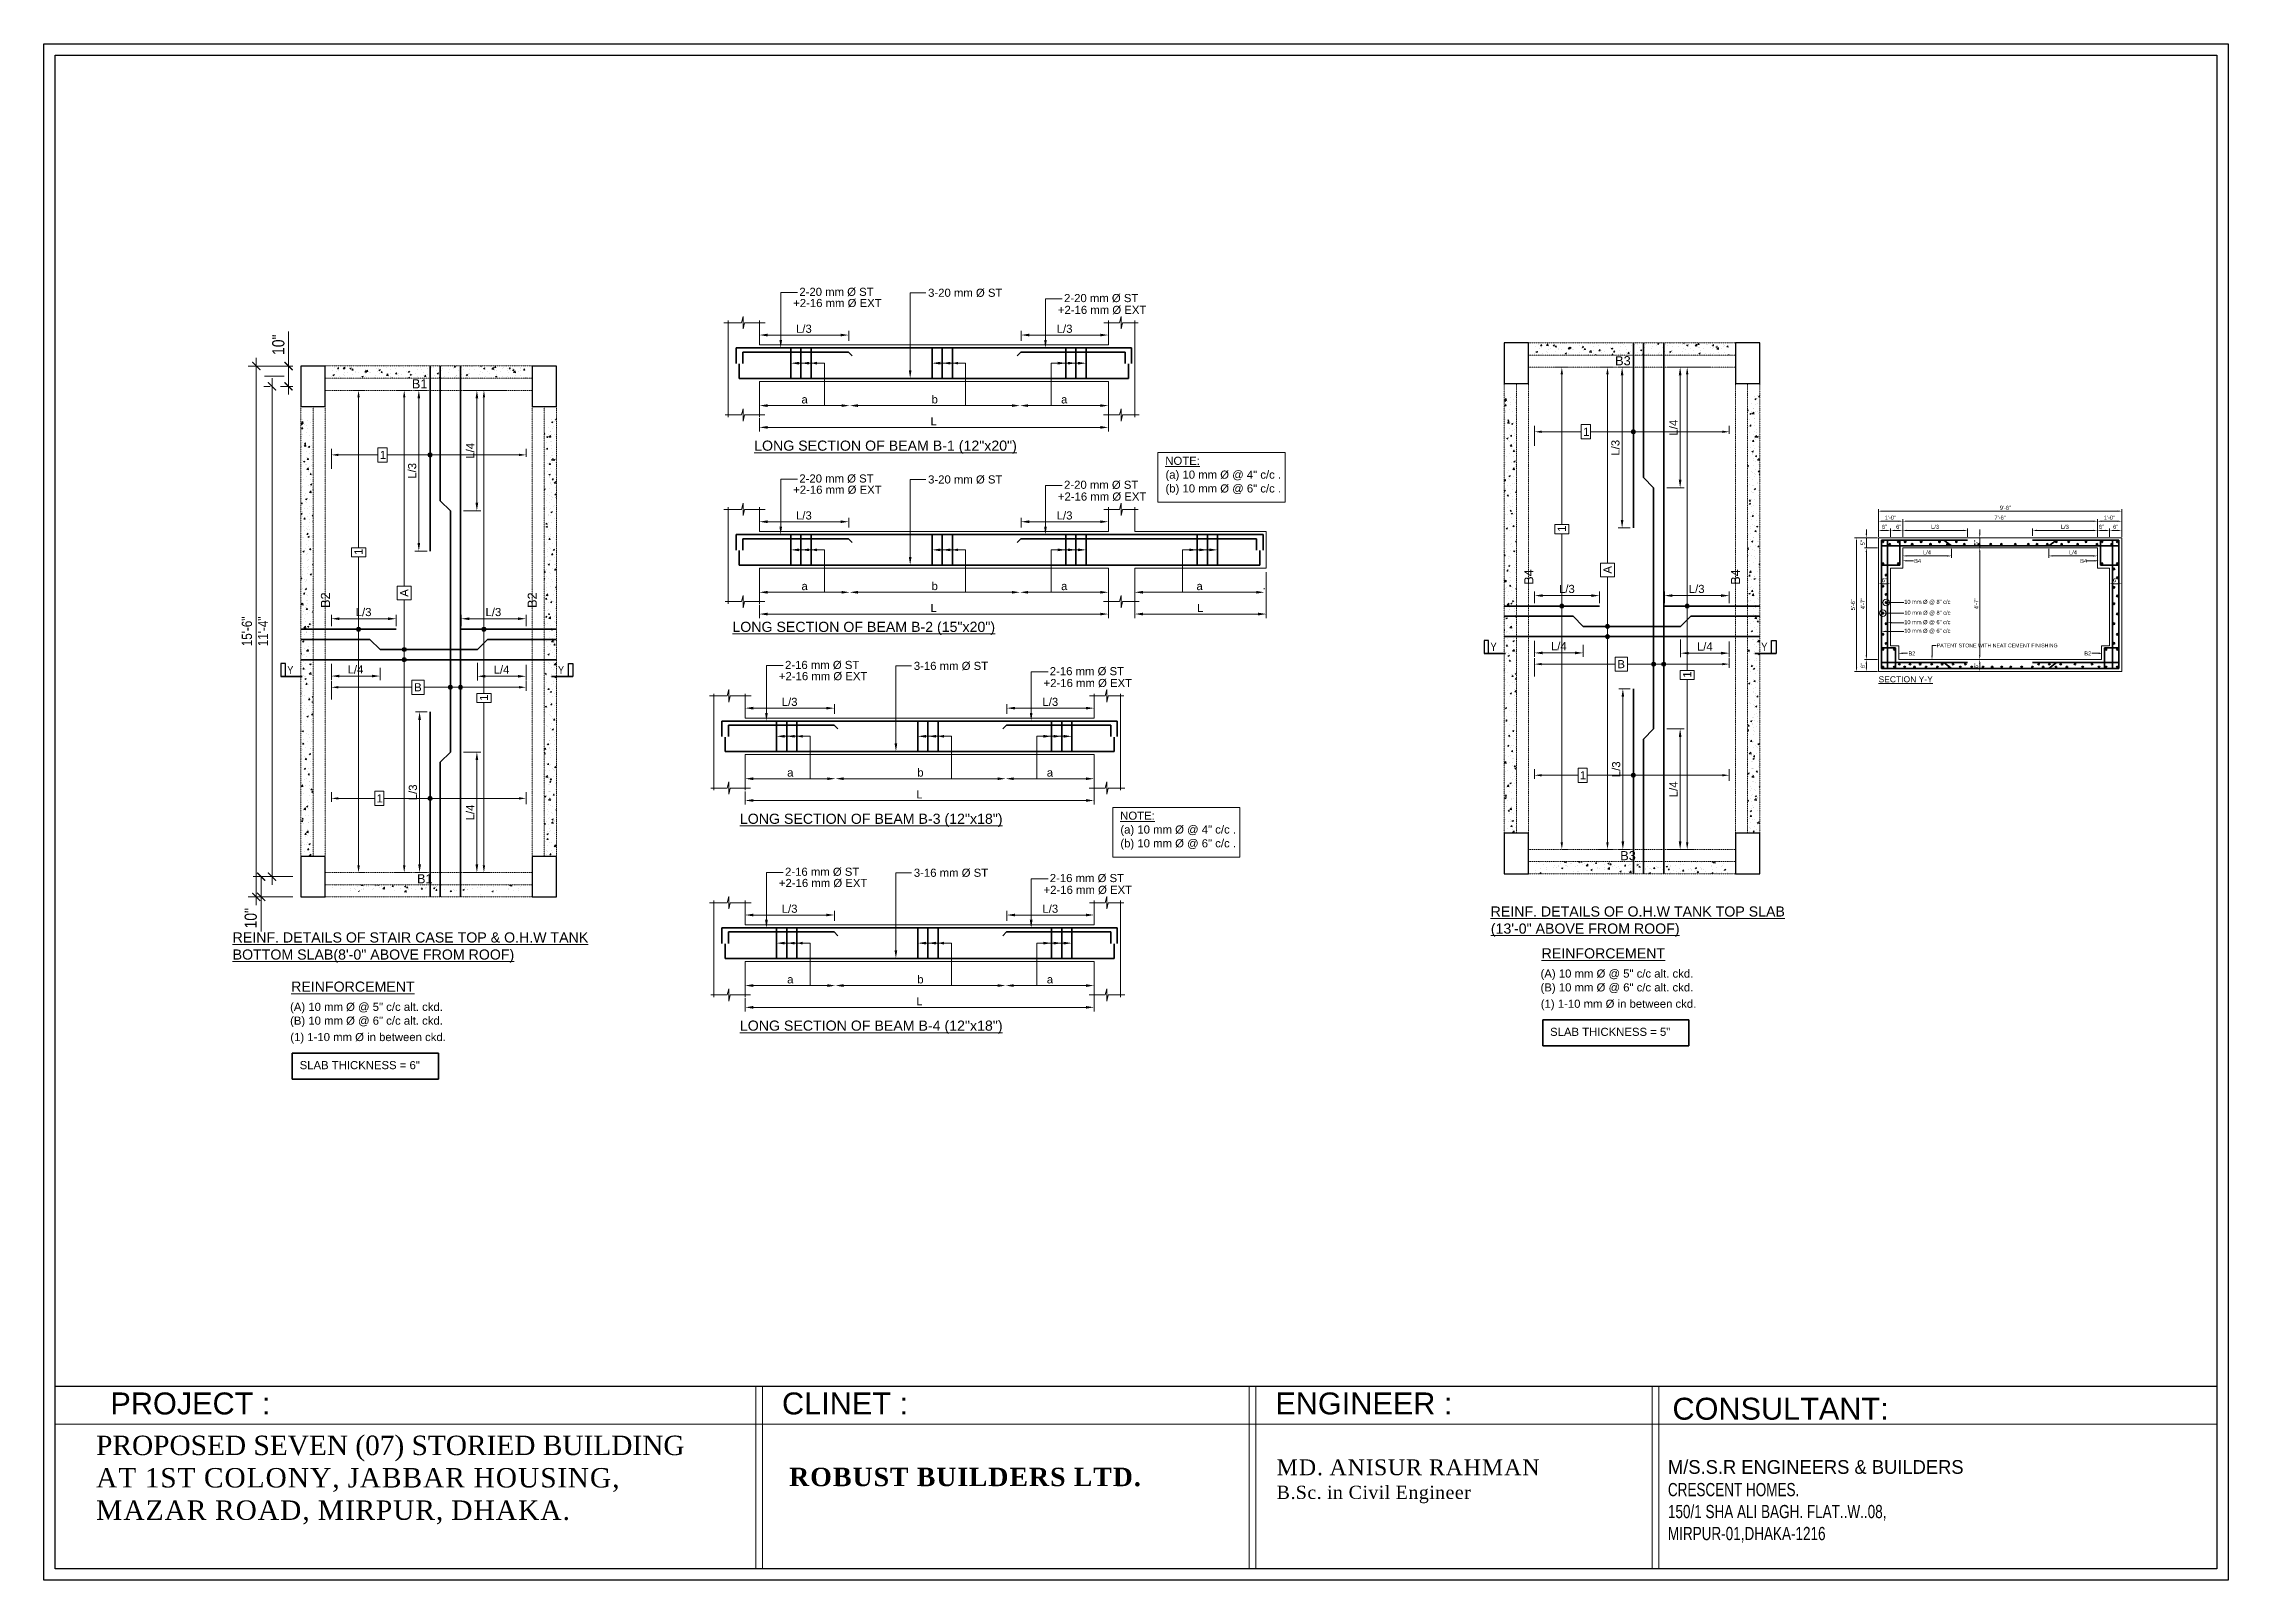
# Model space of a CAD drawing. Extents: x 52891 to 66536, y -48165 to -44533.
# Drawn here: x 64611 to 65688, y -45367 to -44609 of the extents above; entities that cross this region are included whole.
import ezdxf

# ---------------------------------------------------------------- set-up
doc = ezdxf.new("R2010")
doc.units = 0
doc.header["$MEASUREMENT"] = 0
doc.header["$PDMODE"] = 3
doc.linetypes.add('DASHED2', pattern=[9.525, 6.35, -3.175])
doc.linetypes.add('HDR', pattern=[0.36, 0.1, -0.075, 0.11, -0.075])
doc.layers.get('0').update_dxf_attribs({"lineweight": 13})
doc.layers.get('DEFPOINTS').update_dxf_attribs({"lineweight": 13})
for name, color, linetype, lineweight in [('1dim', 251, 'Continuous', 13), ('1TEXT', 7, 'Continuous', 13), ('1wal cladding', 5, 'Continuous', 13), ('beam', 20, 'DASHED2', 13), ('COLUMN', 1, 'Continuous', 40), ('DIM', 8, 'Continuous', 13), ('HA', 250, 'Continuous', 15), ('line', 7, 'Continuous', 15), ('ROD', 1, 'Continuous', 35), ('TAXT', 252, 'Continuous', 15), ('TEXT', 7, 'Continuous', 13), ('TEXT 01', 7, 'Continuous', 13), ('WALL', 7, 'Continuous', 30), ('WIN', 4, 'Continuous', 13)]:
    doc.layers.add(name, color=color, linetype=linetype, lineweight=lineweight)
doc.layers.add('Layer1', color=174, linetype='Continuous')
doc.layers.add('PEN2', color=1, linetype='Continuous')
doc.styles.add('1-8', font='arial.ttf')
doc.styles.add('Arial', font='arial.ttf')
doc.styles.add('Ashraf', font='ARIALN.TTF')
doc.styles.add('DEA', font='arial.ttf')
doc.styles.add('NARROW', font='ARIALN.TTF')
doc.styles.get("Standard").update_dxf_attribs({"font": 'arial.ttf', "width": 0.6, "height": 6})
doc.styles.add('Title', font='arial.ttf', dxfattribs={"height": 375})
doc.dimstyles.new('1-8', dxfattribs={"dimtxt": 7, "dimasz": 4, "dimexe": 4, "dimexo": 4, "dimgap": 2, "dimtad": 1, "dimdec": 1, "dimzin": 3, "dimdsep": 46, "dimlunit": 4, "dimtxsty": 'NARROW', "dimblk": 'ARCHTICK', "dimcen": 0, "dimdle": 4, "dimclrd": 256, "dimclre": 256, "dimclrt": 7, "dimaunit": 1, "dimadec": 3, "dimazin": 1, "dimtfac": 1, "dimtdec": 1, "dimtofl": 0, "dimtmove": 0, "dimatfit": 3, "dimldrblk": 'CLOSED', "dimfxl": 6, "dimtolj": 1, "dimtzin": 0, "dimlwd": -1, "dimlwe": -1, "dimarcsym": 0})

msp = doc.modelspace()

# ---------------------------------------------------------------- texts
at = {"layer": '1dim'}
for s, p in [('L/3', (64982.15, -44751.71, -2.44)), ('L/3', (65110.72, -44751.71, -2.44)), ('b', (65048.99, -44786.53, -2.44)), ('a', (64984.83, -44786.53, -2.44)), ('L', (65048.49, -44797.33, -2.44)), ('a', (65112.86, -44786.53, -2.44)), ('L/3', (64982.15, -44843.74, -2.44)), ('L/3', (65110.72, -44843.74, -2.44)), ('a', (64984.83, -44878.55, -2.44)), ('b', (65048.99, -44878.55, -2.44)), ('a', (65112.86, -44878.55, -2.44)), ('a', (65179.61, -44878.55, -2.44)), ('L', (65048.49, -44889.35, -2.44)), ('L', (65179.97, -44889.35, -2.44)), ('L/3', (64975.11, -44935.64, -2.44)), ('L/3', (65103.67, -44935.64, -2.44)), ('a', (64977.79, -44970.46, -2.44)), ('b', (65041.95, -44970.46, -2.44)), ('a', (65105.81, -44970.46, -2.44)), ('L', (65041.44, -44981.26, -2.44)), ('L/3', (64975.11, -45037.61, -2.44)), ('L/3', (65103.67, -45037.61, -2.44)), ('a', (64977.79, -45072.43, -2.44)), ('b', (65041.95, -45072.43, -2.44)), ('a', (65105.81, -45072.43, -2.44)), ('L', (65041.44, -45083.23, -2.44))]:
    msp.add_text(s, height=4, dxfattribs=at).set_placement(p)
at = {"layer": '1dim', "style": 'Arial'}
msp.add_text('%%USECTION Y-Y', height=3, dxfattribs=at).set_placement((65515.96, -44924, -0.49))
at = {"layer": '1TEXT', "style": 'Title'}
for s, height, p in [('+2-16 mm %%C EXT', 4, (64980.75, -44739.02, -2.44)), ('2-20 mm %%C ST', 4, (64983.79, -44733.5, -2.44)), ('3-20 mm %%C ST', 4, (65047.29, -44733.97, -2.44)), ('+2-16 mm %%C EXT', 4, (65111.29, -44742.41, -2.44)), ('2-20 mm %%C ST', 4, (65114.33, -44736.59, -2.44)), ('%%ULONG SECTION OF BEAM B-1 (12"x20")', 5, (64961.51, -44809.84, -2.44)), ('2-20 mm %%C ST', 4, (64983.79, -44825.52, -2.44)), ('3-20 mm %%C ST', 4, (65047.29, -44826, -2.44)), ('2-20 mm %%C ST', 4, (65114.33, -44828.62, -2.44)), ('+2-16 mm %%C EXT', 4, (64980.75, -44831.05, -2.44)), ('+2-16 mm %%C EXT', 4, (65111.29, -44834.43, -2.44)), ('%%ULONG SECTION OF BEAM B-2 (15"x20")', 5, (64950.78, -44899.16, -2.44)), ('+2-16 mm %%C EXT', 4, (64973.71, -44922.95, -2.44)), ('2-16 mm %%C ST', 4, (64976.74, -44917.43, -2.44)), ('3-16 mm %%C ST', 4, (65040.25, -44917.9, -2.44)), ('+2-16 mm %%C EXT', 4, (65104.24, -44926.34, -2.44)), ('2-16 mm %%C ST', 4, (65107.28, -44920.52, -2.44)), ('%%ULONG SECTION OF BEAM B-3 (12"x18")', 5, (64954.47, -44993.77, -2.44)), ('2-16 mm %%C ST', 4, (64976.74, -45019.39, -2.44)), ('3-16 mm %%C ST', 4, (65040.25, -45019.87, -2.44)), ('2-16 mm %%C ST', 4, (65107.28, -45022.49, -2.44)), ('+2-16 mm %%C EXT', 4, (64973.71, -45024.92, -2.44)), ('+2-16 mm %%C EXT', 4, (65104.24, -45028.3, -2.44)), ('%%ULONG SECTION OF BEAM B-4 (12"x18")', 5, (64954.47, -45095.74, -2.44))]:
    msp.add_text(s, height=height, dxfattribs=at).set_placement(p)
at = {"layer": 'DIM', "color": 32, "style": 'DEA'}
for s, p in [('1', (65370.28, -44802.5, -2.44)), ('1', (64776.91, -44813.9, -2.44)), ('B', (65387.2, -44917.04, -2.44)), ('B', (64793.84, -44928.44, -2.44)), ('1', (65368.68, -44971.82, -2.44)), ('1', (64775.31, -44983.22, -2.44))]:
    msp.add_text(s, height=4, dxfattribs=at).set_placement(p)
at = {"layer": 'DIM', "style": 'Arial'}
for s, height, p in [('L/4', 4, (65416.84, -44802.34, -2.44)), ('L/4', 4, (64823.47, -44813.74, -2.44)), ('L/3', 4, (65388.22, -44812.26, -2.44)), ('L/3', 4, (64794.85, -44823.66, -2.44)), ('5"', 2, (65509.19, -44856.5, -0.49)), ('5"', 2, (65565.11, -44856.5, -0.49)), ('5\'-6"', 2, (65504.34, -44888.51, -0.49)), ('4\'-7"', 2, (65509.22, -44887.97, -0.49)), ('4\'-7"', 2, (65565.14, -44887.97, 0.49)), ('6"', 2, (65509.19, -44917, -0.49)), ('6"', 2, (65565.11, -44917, -0.49)), ('L/3', 4, (65388.59, -44970.74, -2.44)), ('L/3', 4, (64795.22, -44982.13, -2.44)), ('L/4', 4, (65416.84, -44980.63, -2.44)), ('L/4', 4, (64823.47, -44992.03, -2.44))]:
    msp.add_text(s, height=height, rotation=90, dxfattribs=at).set_placement(p)
at = {"layer": 'DIM', "color": 32, "style": 'DEA'}
for s, p in [('1', (65361.8, -44849.84, -2.44)), ('1', (64768.43, -44861.24, -2.44)), ('A', (65384.32, -44870.43, -2.44)), ('A', (64790.95, -44881.83, -2.44)), ('1', (65423.62, -44921.72, -2.44)), ('1', (64830.25, -44933.12, -2.44))]:
    msp.add_text(s, height=4, rotation=90, dxfattribs=at).set_placement(p)
at = {"layer": 'DIM'}
for s, height, style, p in [('6"', 2, 'Arial', (65517.65, -44848.35, -0.49)), ('1\'-0"', 2, 'Arial', (65519.04, -44843.8, -0.49)), ('6"', 2, 'Arial', (65524.65, -44848.35, -0.49)), ('L/3', 2, 'Arial', (65541.93, -44848.35, -0.49)), ('7\'-6"', 2, 'Arial', (65573.14, -44843.8, -2.44)), ('9\'-6"', 2, 'Arial', (65575.78, -44838.96, -2.44)), ('L/3', 2, 'Arial', (65605.93, -44848.35, -0.49)), ('6"', 2, 'Arial', (65624.65, -44848.35, -0.49)), ('1\'-0"', 2, 'Arial', (65627.04, -44843.8, -0.49)), ('6"', 2, 'Arial', (65631.65, -44848.35, -0.49)), ('B4', 2, 'Arial', (65533.53, -44865.18, -0.49)), ('L/4', 2, 'Arial', (65537.93, -44860.92, -0.49)), ('L/4', 2, 'Arial', (65609.93, -44860.92, -0.49)), ('B4', 2, 'Arial', (65615.4, -44865.18, -0.49)), ('L/3', 4, 'Arial', (65358.41, -44879.96, -2.44)), ('L/3', 4, 'Arial', (65422.41, -44879.96, -2.44)), ('6"', 2, 'Arial', (65517.65, -44874.64, -0.49)), ('6"', 2, 'Arial', (65631.65, -44874.64, -0.49)), ('L/3', 4, 'Arial', (64765.04, -44891.36, -2.44)), ('L/3', 4, 'Arial', (64829.04, -44891.36, -2.44)), ('10 mm %%C @ 8" c/c', 2, 'Arial', (65528.65, -44885.34, -0.49)), ('10 mm %%C @ 8" c/c', 2, 'Arial', (65528.69, -44890.71, -0.49)), ('10 mm %%C @ 6" c/c', 2, 'Arial', (65528.65, -44895.35, -0.49)), ('10 mm %%C @ 6" c/c', 2, 'Arial', (65528.65, -44899.61, -0.49)), ('Y', 4, 'Ashraf', (65324.6, -44908.51, -4.54)), ('L/4', 4, 'Arial', (65354.42, -44908.21, -2.44)), ('L/4', 4, 'Arial', (65426.42, -44908.33, -2.44)), ('Y', 4, 'Ashraf', (65458.12, -44908.51, -4.54)), ('B2', 2, 'Arial', (65530.7, -44910.78, -0.49)), ('PATENT STONE WITH NEAT CEMENT FINISHING', 1.8334, 'Arial', (65544.66, -44906.74, -0.49)), ('B2', 2, 'Arial', (65617.39, -44910.78, -0.49)), ('Y', 4, 'Ashraf', (64731.24, -44919.91, -4.54)), ('L/4', 4, 'Arial', (64761.05, -44919.61, -2.44)), ('L/4', 4, 'Arial', (64833.05, -44919.73, -2.44)), ('Y', 4, 'Ashraf', (64864.76, -44919.91, -4.54)), ('(A) 10 mm %%C @ 5" c/c alt. ckd.', 4, 'Arial', (65349.3, -45069.57, -0.49)), ('(B) 10 mm %%C @ 6" c/c alt. ckd.', 4, 'Arial', (65349.3, -45076.38, -0.49)), ('(A) 10 mm %%C @ 5" c/c alt. ckd.', 4, 'Arial', (64732.67, -45085.97, -0.49)), ('(1) 1-10 mm %%C in between ckd.', 4, 'Arial', (65349.41, -45084.45, -0.49)), ('(B) 10 mm %%C @ 6" c/c alt. ckd.', 4, 'Arial', (64732.67, -45092.79, -0.49)), ('SLAB THICKNESS = 5"', 4, 'Arial', (65354.01, -45098.3, -0.49)), ('(1) 1-10 mm %%C in between ckd.', 4, 'Arial', (64732.78, -45100.86, -0.49)), ('SLAB THICKNESS = 6"', 4, 'Arial', (64737.38, -45114.71, -0.49))]:
    msp.add_text(s, height=height, dxfattribs=dict(at, style=style)).set_placement(p)
at = {"layer": 'TAXT', "style": 'Arial'}
for p in [(65164.25, -44816.8, -0.49), (65142.01, -44991.74, -0.49)]:
    msp.add_text('%%UNOTE:', height=4, dxfattribs=at).set_placement(p)
at = {"layer": 'TAXT', "color": 7, "style": 'Arial'}
for s, p in [('(a) 10 mm %%C @ 4" c/c .', (65164.34, -44823.62, -0.49)), ('(b) 10 mm %%C @ 6" c/c .', (65164.34, -44830.43, -0.49)), ('(a) 10 mm %%C @ 4" c/c .', (65142.1, -44998.56, -0.49)), ('(b) 10 mm %%C @ 6" c/c .', (65142.1, -45005.37, -0.49))]:
    msp.add_text(s, height=4, dxfattribs=at).set_placement(p)
at = {"layer": 'TEXT', "style": 'Arial'}
for s, p in [('%%UREINF. DETAILS OF O.H.W TANK TOP SLAB', (65324.67, -45039.47, -1.47)), ('%%UREINF. DETAILS OF STAIR CASE TOP & O.H.W TANK', (64704.31, -45052.27, -1.47)), ('%%U(13\'-0" ABOVE FROM ROOF)', (65324.79, -45047.89, -1.47)), ('%%UBOTTOM SLAB(8\'-0" ABOVE FROM ROOF)', (64704.35, -45060.69, -1.47)), ('%%UREINFORCEMENT', (65349.81, -45060.11, -0.49)), ('%%UREINFORCEMENT', (64733.18, -45076.51, -0.49))]:
    msp.add_text(s, height=5, dxfattribs=at).set_placement(p)
at = {"layer": 'TEXT 01', "color": 90, "style": '1-8'}
for s, p in [('B3', (65386.07, -44767.74, -0.49)), ('B1', (64792.71, -44779.14, -0.49)), ('B3', (65388.6, -45011.71, -0.49)), ('B1', (64795.24, -45023.11, -0.49))]:
    msp.add_text(s, height=4.5, dxfattribs=at).set_placement(p)
for s, p in [('B4', (65345.74, -44875.96, -0.49)), ('B4', (65447.69, -44875.96, -0.49)), ('B2', (64752.37, -44887.36, -0.49)), ('B2', (64854.33, -44887.36, -0.49))]:
    msp.add_text(s, height=4.5, rotation=90, dxfattribs=at).set_placement(p)

# ---------------------------------------------------------------- blocks, each defined once
blk = doc.blocks.new('fgfg')
at = {"layer": 'COLUMN', "lineweight": 30}
for p, q in [((506108.6, -55076.1), (506088.6, -55076.1)), ((506088.6, -55076.1), (506088.6, -55088.1)), ((506108.6, -55088.1), (506108.6, -55076.1)), ((506088.6, -55088.1), (506108.6, -55088.1))]:
    blk.add_line(p, q, dxfattribs=at)
blk = doc.blocks.new('_ArchTick')
at = {"color": 0, "linetype": 'ByBlock', "const_width": 0.15}
blk.add_lwpolyline([(-0.5, -0.5), (0.5, 0.5)], dxfattribs=at)
blk = doc.blocks.new('*D2072')
at = {"layer": 'DEFPOINTS', "color": 0, "ltscale": 0.1}
for p in [(64716, -44768.1), (64732.1, -44768.1, -0.5), (64732.1, -45029.8, -0.5)]:
    blk.add_point(p, dxfattribs=at)
at = {"layer": 'line', "ltscale": 0.1}
for p, q in [((64728.1, -44768.1), (64712, -44768.1)), ((64716, -45033.8), (64716, -44764.1)), ((64728.1, -45029.8), (64712, -45029.8))]:
    blk.add_line(p, q, dxfattribs=at)
at = {"layer": 'line', "ltscale": 0.1, "xscale": 4, "yscale": 4, "zscale": 4}
for p, rotation in [((64716, -44768.1), 90), ((64716, -45029.8), 270)]:
    blk.add_blockref('_ArchTick', p, dxfattribs=dict(at, rotation=rotation))
at = {"layer": 'line', "color": 7, "ltscale": 0.1, "insert": (64711.4, -44898.9), "char_height": 6, "attachment_point": 5, "rotation": 90, "style": 'NARROW'}
blk.add_mtext('\\A1;{\\H0.8333x;15\'-6"}', dxfattribs=at)
blk = doc.blocks.new('_Closed')
at = {"color": 0, "linetype": 'ByBlock', "lineweight": -2}
for p, q in [((-1, 0.17), (0, 0)), ((-1, 0.17), (-1, -0.17)), ((0, 0), (-1, -0.17)), ((0, 0), (-1, 0))]:
    blk.add_line(p, q, dxfattribs=at)
blk = doc.blocks.new('*D2073')
at = {"layer": 'DEFPOINTS', "color": 0, "ltscale": 0.1}
for p in [(64723.8, -44778.1), (64726.8, -44778.1, -0.5), (64726.8, -45019.8, -0.5)]:
    blk.add_point(p, dxfattribs=at)
at = {"layer": 'line', "ltscale": 0.1}
for p, q in [((64722.8, -44778.1), (64719.8, -44778.1)), ((64723.8, -45023.8), (64723.8, -44774.1)), ((64722.8, -45019.8), (64719.8, -45019.8))]:
    blk.add_line(p, q, dxfattribs=at)
at = {"layer": 'line', "ltscale": 0.1, "xscale": 4, "yscale": 4, "zscale": 4}
for p, rotation in [((64723.8, -44778.1), 90), ((64723.8, -45019.8), 270)]:
    blk.add_blockref('_ArchTick', p, dxfattribs=dict(at, rotation=rotation))
at = {"layer": 'line', "color": 7, "ltscale": 0.1, "insert": (64719.3, -44898.9), "char_height": 6, "attachment_point": 5, "rotation": 90, "style": 'NARROW'}
blk.add_mtext('\\A1;{\\H0.8333x;11\'-4"}', dxfattribs=at)
blk = doc.blocks.new('*D2074')
at = {"layer": 'DEFPOINTS', "color": 0, "ltscale": 0.1}
for p in [(64731.9, -44768.1), (64738, -44768.1, -0.5), (64738, -44778.1, -0.5)]:
    blk.add_point(p, dxfattribs=at)
at = {"layer": 'line', "ltscale": 0.1}
for p, q in [((64731.9, -44768.1), (64731.9, -44751)), ((64734, -44768.1), (64727.9, -44768.1)), ((64731.9, -44782.1), (64731.9, -44768.1)), ((64734, -44778.1), (64727.9, -44778.1))]:
    blk.add_line(p, q, dxfattribs=at)
at = {"layer": 'line', "ltscale": 0.1, "xscale": 4, "yscale": 4, "zscale": 4}
for p, rotation in [((64731.9, -44768.1), 90), ((64731.9, -44778.1), 270)]:
    blk.add_blockref('_ArchTick', p, dxfattribs=dict(at, rotation=rotation))
at = {"layer": 'line', "color": 7, "ltscale": 0.1, "insert": (64726.9, -44757.6), "char_height": 6, "attachment_point": 5, "rotation": 90, "style": 'NARROW'}
blk.add_mtext('\\A1;10"', dxfattribs=at)
blk = doc.blocks.new('*D2075')
at = {"layer": 'DEFPOINTS', "color": 0, "ltscale": 0.1}
for p in [(64718.4, -45019.8), (64738, -45019.8, -0.5), (64738, -45029.8, -0.5)]:
    blk.add_point(p, dxfattribs=at)
at = {"layer": 'line', "ltscale": 0.1}
for p, q in [((64734, -45019.8), (64714.4, -45019.8)), ((64718.4, -45019.8), (64718.4, -45033.8)), ((64734, -45029.8), (64714.4, -45029.8)), ((64718.4, -45029.8), (64718.4, -45046.8))]:
    blk.add_line(p, q, dxfattribs=at)
at = {"layer": 'line', "ltscale": 0.1, "xscale": 4, "yscale": 4, "zscale": 4}
for p, rotation in [((64718.4, -45019.8), 90), ((64718.4, -45029.8), 270)]:
    blk.add_blockref('_ArchTick', p, dxfattribs=dict(at, rotation=rotation))
at = {"layer": 'line', "color": 7, "ltscale": 0.1, "insert": (64713.3, -45040.3), "char_height": 6, "attachment_point": 5, "rotation": 90, "style": 'NARROW'}
blk.add_mtext('\\A1;10"', dxfattribs=at)
blk = doc.blocks.new('L')
at = {"layer": 'Layer1', "color": 0}
blk.add_line((0, 65.62), (-777.86, 65.62), dxfattribs=at)
at = {"layer": 'Layer1', "color": 4}
blk.add_lwpolyline([(-781.98, 548.61), (4.12, 548.61), (4.12, -4.12), (-781.98, -4.12)], close=True, dxfattribs=at)
at = {"layer": 'Layer1', "color": 1}
blk.add_lwpolyline([(-777.86, 544.49), (0, 544.49), (0, 0), (-777.86, 0)], close=True, dxfattribs=at)
at = {"layer": 'TEXT', "color": 0}
for p, q in [((0, 65.62), (-777.86, 65.62)), ((-525.74, 0.31), (-525.74, 65.62)), ((-523.37, 0.31), (-523.37, 65.62)), ((-348.23, 0.31), (-348.23, 65.62)), ((-345.86, 0.31), (-345.86, 65.62)), ((-203.16, 0.31), (-203.16, 65.62)), ((-200.79, 0.31), (-200.79, 65.62)), ((-777.86, 52.07), (0, 52.07))]:
    blk.add_line(p, q, dxfattribs=at)
at = {"layer": 'TEXT', "color": 4, "lineweight": 13, "char_height": 7.894, "attachment_point": 1, "style": 'Arial'}
for s, insert in [('PROJECT :', (-757.98, 63.44)), ('CLINET :', (-516.31, 63.44)), ('ENGINEER :', (-338.79, 63.44))]:
    blk.add_mtext(s, dxfattribs=dict(at, insert=insert))
at = {"layer": 'TEXT', "color": 4, "lineweight": 13, "insert": (-195.89, 61.54), "char_height": 7.8937, "attachment_point": 1, "line_spacing_factor": 1.5, "style": 'Arial'}
blk.add_mtext('CONSULTANT:', dxfattribs=at)
at = {"layer": 'TEXT', "color": 3, "lineweight": 13, "attachment_point": 1, "style": 'Arial'}
for s, insert, char_height, width in [('{\\fTimes New Roman|b0|i0|c0|p18;\\T1.05;MD. ANISUR RAHMAN\\P\\H0.8344x;B.Sc. in Civil Engineer}', (-338.33, 39.36), 5.6834, 108.3857), ('\\pt139.4;{\\fTimes New Roman|b1|i0|c0|p18;\\T1.05;\\C5;ROBUST BUILDERS LTD.}', (-513.76, 36.38), 6.64, 133.2452)]:
    blk.add_mtext(s, dxfattribs=dict(at, insert=insert, char_height=char_height, width=width))
at = {"layer": 'TEXT', "color": 4, "insert": (-197.52, 39.11), "char_height": 4.89284, "attachment_point": 1, "style": 'Arial'}
blk.add_mtext('\\pt1.131;{\\fBankGothic Lt BT|b0|i0|c0|p34;\\H1.009x;\\C96;M/S.S.R ENGINEERS & BUILDERS\\fSwis721 LtCn BT|b0|i0|c0|p34;\\H0.6676x;\\C1;\\P\\H1.439x;\\C5;CRESCENT HOMES.\\P150/1 SHA ALI BAGH. FLAT..W..08,\\PMIRPUR-01,DHAKA-1216}', dxfattribs=at)
at = {"layer": 'WALL', "color": 4, "linetype": 'ByBlock', "lineweight": 25, "insert": (-763.12, 47.91), "char_height": 6.9904, "width": 217.6986, "attachment_point": 1}
blk.add_mtext('{\\fTimes New Roman|b0|i0|c0|p18;\\W1;\\C144;PROPOSED SEVEN (07) STORIED BUILDING\\P\\T1.05;AT 1ST COLONY, JABBAR HOUSING, MAZAR ROAD, MIRPUR, DHAKA.}', dxfattribs=at)

# ---------------------------------------------------------------- dimensions: what is measured, and where the dimension line sits
at = {"layer": 'line', "ltscale": 0.1}
dim = msp.add_linear_dim(base=(64731.94, -44768.07), p1=(64738.01, -44778.07, -0.49), p2=(64738.01, -44768.07, -0.49), angle=90, dimstyle='1-8', override={"dimtxt": 6, "dimarcsym": 1}, dxfattribs=at)
dim.commit()
dim.dimension.update_dxf_attribs({"geometry": '*D2074', "text_midpoint": (64726.87, -44757.56)})
for base, p1, p2, text, picture, middle in [((64715.97, -44768.07), (64732.07, -45029.8, -0.49), (64732.07, -44768.07, -0.49), '{\\H0.8333x;15\'-6"}', '*D2072', (64711.42, -44898.93)), ((64723.76, -44778.07), (64726.85, -45019.8, -0.49), (64726.85, -44778.07, -0.49), '{\\H0.8333x;11\'-4"}', '*D2073', (64719.25, -44898.93))]:
    dim = msp.add_linear_dim(base=base, p1=p1, p2=p2, angle=90, text=text, dimstyle='1-8', override={"dimtxt": 6, "dimarcsym": 1}, dxfattribs=at)
    dim.commit()
    dim.dimension.update_dxf_attribs({"geometry": picture, "text_midpoint": middle})
dim = msp.add_linear_dim(base=(64718.38, -45019.8), p1=(64738.01, -45029.8, -0.49), p2=(64738.01, -45019.8, -0.49), angle=90, dimstyle='1-8', override={"dimtxt": 6, "dimarcsym": 1}, dxfattribs=at)
dim.commit()
dim.dimension.update_dxf_attribs({"geometry": '*D2075', "text_midpoint": (64718.38, -45040.31), "dimtype": 160})

# ---------------------------------------------------------------- linework, layer by layer
at = {"layer": '1dim'}
for p, q in [((64964.1, -44755.68, -2.44), (64964.1, -44750.81, -2.44)), ((64968.1, -44752.81, -2.44), (65004.13, -44752.81, -2.44)), ((65008.13, -44755.68, -2.44), (65008.13, -44750.81, -2.44)), ((65093.17, -44755.68, -2.44), (65093.17, -44750.81, -2.44)), ((65097.17, -44752.81, -2.44), (65132.2, -44752.81, -2.44)), ((65136.2, -44755.68, -2.44), (65136.2, -44750.81, -2.44)), ((64964.1, -44781.75, -2.44), (64964.1, -44789.59, -2.44)), ((65136.2, -44777.68, -2.44), (65136.2, -44800.33, -2.44)), ((65004.64, -44787.59, -2.44), (64968.1, -44787.59, -2.44)), ((65088.59, -44787.59, -2.44), (65012.64, -44787.59, -2.44)), ((65132.2, -44787.59, -2.44), (65096.59, -44787.59, -2.44)), ((65136.2, -44786.01, -2.44), (65136.2, -44785.59, -2.44)), ((64964.1, -44793.86, -2.44), (64964.1, -44800.33, -2.44)), ((65132.2, -44798.33, -2.44), (64968.1, -44798.33, -2.44)), ((64964.1, -44847.71, -2.44), (64964.1, -44842.84, -2.44)), ((64968.1, -44844.84, -2.44), (65004.13, -44844.84, -2.44)), ((65008.13, -44847.71, -2.44), (65008.13, -44842.84, -2.44)), ((65093.17, -44847.71, -2.44), (65093.17, -44842.84, -2.44)), ((65097.17, -44844.84, -2.44), (65132.2, -44844.84, -2.44)), ((65136.2, -44847.71, -2.44), (65136.2, -44842.84, -2.44)), ((64964.1, -44873.77, -2.44), (64964.1, -44881.62, -2.44)), ((65004.64, -44879.62, -2.44), (64968.1, -44879.62, -2.44)), ((65088.59, -44879.62, -2.44), (65012.64, -44879.62, -2.44)), ((65132.2, -44879.62, -2.44), (65096.59, -44879.62, -2.44)), ((65136.2, -44869.71, -2.44), (65136.2, -44892.35, -2.44)), ((65136.2, -44878.03, -2.44), (65136.2, -44877.62, -2.44)), ((65209.08, -44879.62, -2.44), (65153.22, -44879.62, -2.44)), ((65213.08, -44878.03, -2.44), (65213.08, -44877.62, -2.44)), ((65214.03, -44869.71, -2.44), (65214.03, -44892.35, -2.44)), ((64964.1, -44885.89, -2.44), (64964.1, -44892.35, -2.44)), ((65132.2, -44890.35, -2.44), (64968.1, -44890.35, -2.44)), ((65149.22, -44884.94, -2.44), (65149.22, -44892.35, -2.44)), ((65210.03, -44890.35, -2.44), (65153.22, -44890.35, -2.44)), ((64957.05, -44939.61, -2.44), (64957.05, -44934.74, -2.44)), ((64961.05, -44936.74, -2.44), (64997.09, -44936.74, -2.44)), ((65001.09, -44939.61, -2.44), (65001.09, -44934.74, -2.44)), ((65086.12, -44939.61, -2.44), (65086.12, -44934.74, -2.44)), ((65090.12, -44936.74, -2.44), (65125.15, -44936.74, -2.44)), ((65129.15, -44939.61, -2.44), (65129.15, -44934.74, -2.44)), ((64957.05, -44965.68, -2.44), (64957.05, -44973.52, -2.44)), ((65129.15, -44961.61, -2.44), (65129.15, -44984.26, -2.44)), ((64997.6, -44971.52, -2.44), (64961.05, -44971.52, -2.44)), ((65081.54, -44971.52, -2.44), (65005.6, -44971.52, -2.44)), ((65125.15, -44971.52, -2.44), (65089.54, -44971.52, -2.44)), ((65129.15, -44969.93, -2.44), (65129.15, -44969.52, -2.44)), ((64957.05, -44977.79, -2.44), (64957.05, -44984.26, -2.44)), ((65125.15, -44982.26, -2.44), (64961.05, -44982.26, -2.44)), ((64957.05, -45041.58, -2.44), (64957.05, -45036.71, -2.44)), ((64961.05, -45038.71, -2.44), (64997.09, -45038.71, -2.44)), ((65001.09, -45041.58, -2.44), (65001.09, -45036.71, -2.44)), ((65086.12, -45041.58, -2.44), (65086.12, -45036.71, -2.44)), ((65090.12, -45038.71, -2.44), (65125.15, -45038.71, -2.44)), ((65129.15, -45041.58, -2.44), (65129.15, -45036.71, -2.44)), ((64957.05, -45067.65, -2.44), (64957.05, -45075.49, -2.44)), ((64997.6, -45073.49, -2.44), (64961.05, -45073.49, -2.44)), ((65081.54, -45073.49, -2.44), (65005.6, -45073.49, -2.44)), ((65125.15, -45073.49, -2.44), (65089.54, -45073.49, -2.44)), ((65129.15, -45063.58, -2.44), (65129.15, -45086.23, -2.44)), ((65129.15, -45071.9, -2.44), (65129.15, -45071.49, -2.44)), ((64957.05, -45079.76, -2.44), (64957.05, -45086.23, -2.44)), ((65125.15, -45084.23, -2.44), (64961.05, -45084.23, -2.44))]:
    msp.add_line(p, q, dxfattribs=at)
for points in [[(64968.1, -44752.15, -2.44), (64968.1, -44753.48, -2.44), (64964.1, -44752.81, -2.44)], [(65004.13, -44752.15, -2.44), (65004.13, -44753.48, -2.44), (65008.13, -44752.81, -2.44)], [(65097.17, -44752.15, -2.44), (65097.17, -44753.48, -2.44), (65093.17, -44752.81, -2.44)], [(65132.2, -44752.15, -2.44), (65132.2, -44753.48, -2.44), (65136.2, -44752.81, -2.44)], [(64968.1, -44786.93, -2.44), (64968.1, -44788.26, -2.44), (64964.1, -44787.59, -2.44)], [(65004.64, -44786.93, -2.44), (65004.64, -44788.26, -2.44), (65008.64, -44787.59, -2.44)], [(65012.64, -44786.93, -2.44), (65012.64, -44788.26, -2.44), (65008.64, -44787.59, -2.44)], [(65088.59, -44786.93, -2.44), (65088.59, -44788.26, -2.44), (65092.59, -44787.59, -2.44)], [(65096.59, -44786.93, -2.44), (65096.59, -44788.26, -2.44), (65092.59, -44787.59, -2.44)], [(65132.2, -44786.93, -2.44), (65132.2, -44788.26, -2.44), (65136.2, -44787.59, -2.44)], [(64968.1, -44797.66, -2.44), (64968.1, -44798.99, -2.44), (64964.1, -44798.33, -2.44)], [(65132.2, -44797.66, -2.44), (65132.2, -44798.99, -2.44), (65136.2, -44798.33, -2.44)], [(64968.1, -44844.17, -2.44), (64968.1, -44845.51, -2.44), (64964.1, -44844.84, -2.44)], [(65004.13, -44844.17, -2.44), (65004.13, -44845.51, -2.44), (65008.13, -44844.84, -2.44)], [(65097.17, -44844.17, -2.44), (65097.17, -44845.51, -2.44), (65093.17, -44844.84, -2.44)], [(65132.2, -44844.17, -2.44), (65132.2, -44845.51, -2.44), (65136.2, -44844.84, -2.44)], [(64968.1, -44878.95, -2.44), (64968.1, -44880.29, -2.44), (64964.1, -44879.62, -2.44)], [(65004.64, -44878.95, -2.44), (65004.64, -44880.29, -2.44), (65008.64, -44879.62, -2.44)], [(65012.64, -44878.95, -2.44), (65012.64, -44880.29, -2.44), (65008.64, -44879.62, -2.44)], [(65088.59, -44878.95, -2.44), (65088.59, -44880.29, -2.44), (65092.59, -44879.62, -2.44)], [(65096.59, -44878.95, -2.44), (65096.59, -44880.29, -2.44), (65092.59, -44879.62, -2.44)], [(65132.2, -44878.95, -2.44), (65132.2, -44880.29, -2.44), (65136.2, -44879.62, -2.44)], [(65153.22, -44878.95, -2.44), (65153.22, -44880.29, -2.44), (65149.22, -44879.62, -2.44)], [(65209.08, -44878.95, -2.44), (65209.08, -44880.29, -2.44), (65213.08, -44879.62, -2.44)], [(64968.1, -44889.69, -2.44), (64968.1, -44891.02, -2.44), (64964.1, -44890.35, -2.44)], [(65132.2, -44889.69, -2.44), (65132.2, -44891.02, -2.44), (65136.2, -44890.35, -2.44)], [(65153.22, -44889.69, -2.44), (65153.22, -44891.02, -2.44), (65149.22, -44890.35, -2.44)], [(65210.03, -44889.69, -2.44), (65210.03, -44891.02, -2.44), (65214.03, -44890.35, -2.44)], [(64961.05, -44936.08, -2.44), (64961.05, -44937.41, -2.44), (64957.05, -44936.74, -2.44)], [(64997.09, -44936.08, -2.44), (64997.09, -44937.41, -2.44), (65001.09, -44936.74, -2.44)], [(65090.12, -44936.08, -2.44), (65090.12, -44937.41, -2.44), (65086.12, -44936.74, -2.44)], [(65125.15, -44936.08, -2.44), (65125.15, -44937.41, -2.44), (65129.15, -44936.74, -2.44)], [(64961.05, -44970.86, -2.44), (64961.05, -44972.19, -2.44), (64957.05, -44971.52, -2.44)], [(64997.6, -44970.86, -2.44), (64997.6, -44972.19, -2.44), (65001.6, -44971.52, -2.44)], [(65005.6, -44970.86, -2.44), (65005.6, -44972.19, -2.44), (65001.6, -44971.52, -2.44)], [(65081.54, -44970.86, -2.44), (65081.54, -44972.19, -2.44), (65085.54, -44971.52, -2.44)], [(65089.54, -44970.86, -2.44), (65089.54, -44972.19, -2.44), (65085.54, -44971.52, -2.44)], [(65125.15, -44970.86, -2.44), (65125.15, -44972.19, -2.44), (65129.15, -44971.52, -2.44)], [(64961.05, -44981.59, -2.44), (64961.05, -44982.92, -2.44), (64957.05, -44982.26, -2.44)], [(65125.15, -44981.59, -2.44), (65125.15, -44982.92, -2.44), (65129.15, -44982.26, -2.44)], [(64961.05, -45038.05, -2.44), (64961.05, -45039.38, -2.44), (64957.05, -45038.71, -2.44)], [(64997.09, -45038.05, -2.44), (64997.09, -45039.38, -2.44), (65001.09, -45038.71, -2.44)], [(65090.12, -45038.05, -2.44), (65090.12, -45039.38, -2.44), (65086.12, -45038.71, -2.44)], [(65125.15, -45038.05, -2.44), (65125.15, -45039.38, -2.44), (65129.15, -45038.71, -2.44)], [(64961.05, -45072.82, -2.44), (64961.05, -45074.16, -2.44), (64957.05, -45073.49, -2.44)], [(64997.6, -45072.82, -2.44), (64997.6, -45074.16, -2.44), (65001.6, -45073.49, -2.44)], [(65005.6, -45072.82, -2.44), (65005.6, -45074.16, -2.44), (65001.6, -45073.49, -2.44)], [(65081.54, -45072.82, -2.44), (65081.54, -45074.16, -2.44), (65085.54, -45073.49, -2.44)], [(65089.54, -45072.82, -2.44), (65089.54, -45074.16, -2.44), (65085.54, -45073.49, -2.44)], [(65125.15, -45072.82, -2.44), (65125.15, -45074.16, -2.44), (65129.15, -45073.49, -2.44)], [(64961.05, -45083.56, -2.44), (64961.05, -45084.89, -2.44), (64957.05, -45084.23, -2.44)], [(65125.15, -45083.56, -2.44), (65125.15, -45084.89, -2.44), (65129.15, -45084.23, -2.44)]]:
    msp.add_solid(points, dxfattribs=at)
at = {"layer": '1TEXT'}
for p, q in [((64974.62, -44755.18, -2.44), (64974.62, -44731.85, -2.44)), ((64974.62, -44731.85, -2.44), (64982.93, -44731.85, -2.44)), ((65038.45, -44770.18, -2.44), (65038.45, -44731.94, -2.44)), ((65038.45, -44731.94, -2.44), (65046.12, -44731.94, -2.44)), ((65105.16, -44755.18, -2.44), (65105.16, -44734.95, -2.44)), ((65105.16, -44734.95, -2.44), (65113.47, -44734.95, -2.44)), ((64974.62, -44847.21, -2.44), (64974.62, -44823.88, -2.44)), ((64974.62, -44823.88, -2.44), (64982.93, -44823.88, -2.44)), ((65038.45, -44862.21, -2.44), (65038.45, -44823.96, -2.44)), ((65038.45, -44823.96, -2.44), (65046.12, -44823.96, -2.44)), ((65105.16, -44847.21, -2.44), (65105.16, -44826.98, -2.44)), ((65105.16, -44826.98, -2.44), (65113.47, -44826.98, -2.44)), ((64967.58, -44939.11, -2.44), (64967.58, -44915.78, -2.44)), ((64967.58, -44915.78, -2.44), (64975.89, -44915.78, -2.44)), ((65031.41, -44954.11, -2.44), (65031.41, -44915.87, -2.44)), ((65031.41, -44915.87, -2.44), (65039.07, -44915.87, -2.44)), ((65098.12, -44939.11, -2.44), (65098.12, -44918.88, -2.44)), ((65098.12, -44918.88, -2.44), (65106.43, -44918.88, -2.44)), ((64967.58, -45041.08, -2.44), (64967.58, -45017.75, -2.44)), ((64967.58, -45017.75, -2.44), (64975.89, -45017.75, -2.44)), ((65031.41, -45056.08, -2.44), (65031.41, -45017.84, -2.44)), ((65031.41, -45017.84, -2.44), (65039.07, -45017.84, -2.44)), ((65098.12, -45041.08, -2.44), (65098.12, -45020.85, -2.44)), ((65098.12, -45020.85, -2.44), (65106.43, -45020.85, -2.44))]:
    msp.add_line(p, q, dxfattribs=at)
for points in [[(64975.29, -44755.18, -2.44), (64974.62, -44759.18, -2.44), (64973.96, -44755.18, -2.44)], [(65105.83, -44755.18, -2.44), (65105.16, -44759.18, -2.44), (65104.5, -44755.18, -2.44)], [(65039.12, -44770.18, -2.44), (65038.45, -44774.18, -2.44), (65037.79, -44770.18, -2.44)], [(64975.29, -44847.21, -2.44), (64974.62, -44851.21, -2.44), (64973.96, -44847.21, -2.44)], [(65105.83, -44847.21, -2.44), (65105.16, -44851.21, -2.44), (65104.5, -44847.21, -2.44)], [(65039.12, -44862.21, -2.44), (65038.45, -44866.21, -2.44), (65037.79, -44862.21, -2.44)], [(64968.24, -44939.11, -2.44), (64967.58, -44943.11, -2.44), (64966.91, -44939.11, -2.44)], [(65098.78, -44939.11, -2.44), (65098.12, -44943.11, -2.44), (65097.45, -44939.11, -2.44)], [(65032.07, -44954.11, -2.44), (65031.41, -44958.11, -2.44), (65030.74, -44954.11, -2.44)], [(64968.24, -45041.08, -2.44), (64967.58, -45045.08, -2.44), (64966.91, -45041.08, -2.44)], [(65098.78, -45041.08, -2.44), (65098.12, -45045.08, -2.44), (65097.45, -45041.08, -2.44)], [(65032.07, -45056.08, -2.44), (65031.41, -45060.08, -2.44), (65030.74, -45056.08, -2.44)]]:
    msp.add_solid(points, dxfattribs=at)
at = {"layer": '1wal cladding'}
for p, q in [((64955.28, -44746.73, -2.44), (64946.56, -44746.73, -2.44)), ((64948.74, -44745.68, -2.44), (64948.74, -44793.27, -2.44)), ((64956.04, -44743.69, -2.44), (64955.28, -44746.73, -2.44)), ((64956.04, -44749.78, -2.44), (64956.04, -44743.69, -2.44)), ((64956.8, -44746.73, -2.44), (64956.04, -44749.78, -2.44)), ((64967.01, -44746.73, -2.44), (64956.8, -44746.73, -2.44)), ((64964.1, -44745.68, -2.44), (64964.1, -44757.68, -2.44)), ((65141.68, -44746.73, -2.44), (65133.92, -44746.73, -2.44)), ((65136.2, -44745.68, -2.44), (65136.2, -44757.68, -2.44)), ((65142.45, -44743.69, -2.44), (65141.68, -44746.73, -2.44)), ((65142.45, -44749.78, -2.44), (65142.45, -44743.69, -2.44)), ((65143.21, -44746.73, -2.44), (65142.45, -44749.78, -2.44)), ((65150.83, -44746.73, -2.44), (65143.21, -44746.73, -2.44)), ((65149.22, -44745.68, -2.44), (65149.22, -44793.27, -2.44)), ((64964.1, -44757.68, -2.44), (65136.2, -44757.68, -2.44)), ((64964.1, -44775.68, -2.44), (65136.2, -44775.68, -2.44)), ((64964.1, -44775.68, -2.44), (64964.1, -44793.27, -2.44)), ((65136.2, -44775.68, -2.44), (65136.2, -44793.27, -2.44)), ((64947.23, -44792.22, -2.44), (64955.28, -44792.22, -2.44)), ((64955.28, -44792.22, -2.44), (64956.04, -44789.17, -2.44)), ((64956.04, -44789.17, -2.44), (64956.04, -44795.27, -2.44)), ((64956.04, -44795.27, -2.44), (64956.8, -44792.22, -2.44)), ((64956.8, -44792.22, -2.44), (64966.76, -44792.22, -2.44)), ((65133.79, -44792.22, -2.44), (65141.68, -44792.22, -2.44)), ((65141.68, -44792.22, -2.44), (65142.45, -44789.17, -2.44)), ((65142.45, -44789.17, -2.44), (65142.45, -44795.27, -2.44)), ((65142.45, -44795.27, -2.44), (65143.21, -44792.22, -2.44)), ((65143.21, -44792.22, -2.44), (65151.3, -44792.22, -2.44)), ((65160.6, -44810.76, -0.49), (65223.32, -44810.76, -0.49)), ((65160.6, -44835.2, -0.49), (65160.6, -44810.76, -0.49)), ((65223.32, -44810.76, -0.49), (65223.32, -44835.2, -0.49)), ((64956.04, -44835.71, -2.44), (64955.28, -44838.76, -2.44)), ((64956.04, -44841.81, -2.44), (64956.04, -44835.71, -2.44)), ((65142.45, -44835.71, -2.44), (65141.68, -44838.76, -2.44)), ((65142.45, -44841.81, -2.44), (65142.45, -44835.71, -2.44)), ((65223.32, -44835.2, -0.49), (65160.6, -44835.2, -0.49)), ((64955.28, -44838.76, -2.44), (64946.56, -44838.76, -2.44)), ((64948.74, -44837.71, -2.44), (64948.74, -44885.3, -2.44)), ((64956.8, -44838.76, -2.44), (64956.04, -44841.81, -2.44)), ((64967.01, -44838.76, -2.44), (64956.8, -44838.76, -2.44)), ((64964.1, -44837.71, -2.44), (64964.1, -44849.71, -2.44)), ((65141.68, -44838.76, -2.44), (65133.92, -44838.76, -2.44)), ((65136.2, -44837.71, -2.44), (65136.2, -44849.71, -2.44)), ((65143.21, -44838.76, -2.44), (65142.45, -44841.81, -2.44)), ((65150.83, -44838.76, -2.44), (65143.21, -44838.76, -2.44)), ((65149.22, -44837.71, -2.44), (65149.22, -44849.71, -2.44)), ((64964.1, -44849.71, -2.44), (65136.2, -44849.71, -2.44)), ((65028.91, -44849.71, -2.44), (65136.2, -44849.71, -2.44)), ((65149.22, -44849.71, -2.44), (65214.03, -44849.71, -2.44)), ((65214.03, -44849.71, -2.44), (65214.03, -44867.71, -2.44)), ((64964.1, -44867.71, -2.44), (65136.2, -44867.71, -2.44)), ((64964.1, -44867.71, -2.44), (64964.1, -44885.3, -2.44)), ((65028.91, -44867.71, -2.44), (65136.2, -44867.71, -2.44)), ((65136.2, -44867.71, -2.44), (65136.2, -44885.3, -2.44)), ((65149.22, -44867.71, -2.44), (65149.22, -44885.3, -2.44)), ((65149.22, -44867.71, -2.44), (65214.03, -44867.71, -2.44)), ((64947.23, -44884.24, -2.44), (64955.28, -44884.24, -2.44)), ((64955.28, -44884.24, -2.44), (64956.04, -44881.2, -2.44)), ((64956.04, -44881.2, -2.44), (64956.04, -44887.29, -2.44)), ((64956.04, -44887.29, -2.44), (64956.8, -44884.24, -2.44)), ((64956.8, -44884.24, -2.44), (64966.76, -44884.24, -2.44)), ((65133.79, -44884.24, -2.44), (65141.68, -44884.24, -2.44)), ((65141.68, -44884.24, -2.44), (65142.45, -44881.2, -2.44)), ((65142.45, -44881.2, -2.44), (65142.45, -44887.29, -2.44)), ((65142.45, -44887.29, -2.44), (65143.21, -44884.24, -2.44)), ((65143.21, -44884.24, -2.44), (65151.3, -44884.24, -2.44)), ((64948.23, -44930.66, -2.44), (64939.51, -44930.66, -2.44)), ((64941.69, -44929.61, -2.44), (64941.69, -44977.2, -2.44)), ((64948.99, -44927.62, -2.44), (64948.23, -44930.66, -2.44)), ((64948.99, -44933.71, -2.44), (64948.99, -44927.62, -2.44)), ((64949.75, -44930.66, -2.44), (64948.99, -44933.71, -2.44)), ((64959.96, -44930.66, -2.44), (64949.75, -44930.66, -2.44)), ((64957.05, -44929.61, -2.44), (64957.05, -44941.61, -2.44)), ((65134.64, -44930.66, -2.44), (65126.87, -44930.66, -2.44)), ((65129.15, -44929.61, -2.44), (65129.15, -44941.61, -2.44)), ((65135.4, -44927.62, -2.44), (65134.64, -44930.66, -2.44)), ((65135.4, -44933.71, -2.44), (65135.4, -44927.62, -2.44)), ((65136.16, -44930.66, -2.44), (65135.4, -44933.71, -2.44)), ((65143.78, -44930.66, -2.44), (65136.16, -44930.66, -2.44)), ((65142.17, -44929.61, -2.44), (65142.17, -44977.2, -2.44)), ((64957.05, -44941.61, -2.44), (65129.15, -44941.61, -2.44)), ((64957.05, -44959.61, -2.44), (65129.15, -44959.61, -2.44)), ((64957.05, -44959.61, -2.44), (64957.05, -44977.2, -2.44)), ((65129.15, -44959.61, -2.44), (65129.15, -44977.2, -2.44)), ((64940.18, -44976.15, -2.44), (64948.23, -44976.15, -2.44)), ((64948.23, -44976.15, -2.44), (64948.99, -44973.1, -2.44)), ((64948.99, -44973.1, -2.44), (64948.99, -44979.19, -2.44)), ((64948.99, -44979.19, -2.44), (64949.75, -44976.15, -2.44)), ((64949.75, -44976.15, -2.44), (64959.71, -44976.15, -2.44)), ((65126.74, -44976.15, -2.44), (65134.64, -44976.15, -2.44)), ((65134.64, -44976.15, -2.44), (65135.4, -44973.1, -2.44)), ((65135.4, -44973.1, -2.44), (65135.4, -44979.19, -2.44)), ((65135.4, -44979.19, -2.44), (65136.16, -44976.15, -2.44)), ((65136.16, -44976.15, -2.44), (65144.25, -44976.15, -2.44)), ((65138.35, -44985.7, -0.49), (65201.08, -44985.7, -0.49)), ((65138.35, -45010.14, -0.49), (65138.35, -44985.7, -0.49)), ((65201.08, -44985.7, -0.49), (65201.08, -45010.14, -0.49)), ((65201.08, -45010.14, -0.49), (65138.35, -45010.14, -0.49)), ((64948.99, -45029.58, -2.44), (64948.23, -45032.63, -2.44)), ((64948.99, -45035.68, -2.44), (64948.99, -45029.58, -2.44)), ((65135.4, -45029.58, -2.44), (65134.64, -45032.63, -2.44)), ((65135.4, -45035.68, -2.44), (65135.4, -45029.58, -2.44)), ((64948.23, -45032.63, -2.44), (64939.51, -45032.63, -2.44)), ((64941.69, -45031.58, -2.44), (64941.69, -45079.17, -2.44)), ((64949.75, -45032.63, -2.44), (64948.99, -45035.68, -2.44)), ((64959.96, -45032.63, -2.44), (64949.75, -45032.63, -2.44)), ((64957.05, -45031.58, -2.44), (64957.05, -45043.58, -2.44)), ((65134.64, -45032.63, -2.44), (65126.87, -45032.63, -2.44)), ((65129.15, -45031.58, -2.44), (65129.15, -45043.58, -2.44)), ((65136.16, -45032.63, -2.44), (65135.4, -45035.68, -2.44)), ((65143.78, -45032.63, -2.44), (65136.16, -45032.63, -2.44)), ((65142.17, -45031.58, -2.44), (65142.17, -45079.17, -2.44)), ((64957.05, -45043.58, -2.44), (65129.15, -45043.58, -2.44)), ((64957.05, -45061.58, -2.44), (65129.15, -45061.58, -2.44)), ((64957.05, -45061.58, -2.44), (64957.05, -45079.17, -2.44)), ((65129.15, -45061.58, -2.44), (65129.15, -45079.17, -2.44)), ((64940.18, -45078.12, -2.44), (64948.23, -45078.12, -2.44)), ((64948.23, -45078.12, -2.44), (64948.99, -45075.07, -2.44)), ((64948.99, -45075.07, -2.44), (64948.99, -45081.16, -2.44)), ((64948.99, -45081.16, -2.44), (64949.75, -45078.12, -2.44)), ((64949.75, -45078.12, -2.44), (64959.71, -45078.12, -2.44)), ((65126.74, -45078.12, -2.44), (65134.64, -45078.12, -2.44)), ((65134.64, -45078.12, -2.44), (65135.4, -45075.07, -2.44)), ((65135.4, -45075.07, -2.44), (65135.4, -45081.16, -2.44)), ((65135.4, -45081.16, -2.44), (65136.16, -45078.12, -2.44)), ((65136.16, -45078.12, -2.44), (65144.25, -45078.12, -2.44))]:
    msp.add_line(p, q, dxfattribs=at)
at = {"layer": 'beam', "linetype": 'HDR', "lineweight": 20, "ltscale": 0.1}
for p, q in [((65343.37, -44756.67, -0.49), (65445.37, -44756.67, -0.49)), ((64750.01, -44768.07, -0.49), (64852.01, -44768.07, -0.49)), ((65343.37, -44768.67, -0.49), (65445.37, -44768.67, -0.49)), ((64750.01, -44780.07, -0.49), (64852.01, -44780.07, -0.49)), ((65331.37, -44776.67, -0.49), (65331.37, -45003.4, -0.49)), ((65343.37, -44776.67, -0.49), (65343.37, -44999.4, -0.49)), ((65445.37, -44776.67, -0.49), (65445.37, -44999.4, -0.49)), ((65457.37, -44776.67, -0.49), (65457.37, -45003.4, -0.49)), ((64738.01, -44788.07, -0.49), (64738.01, -45014.8, -0.49)), ((64750.01, -44788.07, -0.49), (64750.01, -45010.8, -0.49)), ((64852.01, -44788.07, -0.49), (64852.01, -45010.8, -0.49)), ((64864.01, -44788.07, -0.49), (64864.01, -45014.8, -0.49)), ((65343.37, -45006.4, -0.49), (65445.37, -45006.4, -0.49)), ((64750.01, -45017.8, -0.49), (64852.01, -45017.8, -0.49)), ((65343.37, -45018.4, -0.49), (65445.37, -45018.4, -0.49)), ((64750.01, -45029.8, -0.49), (64852.01, -45029.8, -0.49))]:
    msp.add_line(p, q, dxfattribs=at)
at = {"layer": 'DIM'}
for p, q in [((64983.61, -44766.68, -2.44), (64996.15, -44766.68, -2.44)), ((64996.15, -44766.68, -2.44), (64996.15, -44787.59, -2.44)), ((65053.27, -44766.68, -2.44), (65065.81, -44766.68, -2.44)), ((65065.81, -44766.68, -2.44), (65065.81, -44787.59, -2.44)), ((65121.22, -44766.68, -2.44), (65107.98, -44766.68, -2.44)), ((65107.98, -44766.68, -2.44), (65107.98, -44787.59, -2.44)), ((64983.61, -44858.71, -2.44), (64996.15, -44858.71, -2.44)), ((64996.15, -44858.71, -2.44), (64996.15, -44879.62, -2.44)), ((65053.27, -44858.71, -2.44), (65065.81, -44858.71, -2.44)), ((65065.81, -44858.71, -2.44), (65065.81, -44879.62, -2.44)), ((65121.22, -44858.71, -2.44), (65107.98, -44858.71, -2.44)), ((65107.98, -44858.71, -2.44), (65107.98, -44879.62, -2.44)), ((65186.03, -44858.71, -2.44), (65172.79, -44858.71, -2.44)), ((65172.79, -44858.71, -2.44), (65172.79, -44879.62, -2.44)), ((65529.83, -44864.09, -2.44), (65533.15, -44864.09, -2.44)), ((65622.57, -44864.09, -2.44), (65618.48, -44864.09, -2.44)), ((65520.14, -44889.92, -2.44), (65528.43, -44889.92, -2.44)), ((65521.7, -44884.7, -2.44), (65528.43, -44884.7, -2.44)), ((65519.41, -44898.91, -2.44), (65528.43, -44898.91, -2.44)), ((65522.41, -44894.61, -2.44), (65528.43, -44894.61, -2.44)), ((65527.83, -44909.69, -2.44), (65530.33, -44909.69, -2.44)), ((65542.34, -44910.85, -2.44), (65542.34, -44905.78, -2.44)), ((65542.34, -44905.78, -2.44), (65544.45, -44905.78, -2.44)), ((65624.57, -44909.69, -2.44), (65621.09, -44909.69, -2.44)), ((64976.57, -44950.61, -2.44), (64989.1, -44950.61, -2.44)), ((64989.1, -44950.61, -2.44), (64989.1, -44971.52, -2.44)), ((65046.22, -44950.61, -2.44), (65058.76, -44950.61, -2.44)), ((65058.76, -44950.61, -2.44), (65058.76, -44971.52, -2.44)), ((65114.17, -44950.61, -2.44), (65100.93, -44950.61, -2.44)), ((65100.93, -44950.61, -2.44), (65100.93, -44971.52, -2.44)), ((64976.57, -45052.58, -2.44), (64989.1, -45052.58, -2.44)), ((64989.1, -45052.58, -2.44), (64989.1, -45073.49, -2.44)), ((65046.22, -45052.58, -2.44), (65058.76, -45052.58, -2.44)), ((65058.76, -45052.58, -2.44), (65058.76, -45073.49, -2.44)), ((65114.17, -45052.58, -2.44), (65100.93, -45052.58, -2.44)), ((65100.93, -45052.58, -2.44), (65100.93, -45073.49, -2.44))]:
    msp.add_line(p, q, dxfattribs=at)
at = {"layer": 'DIM', "color": 253, "linetype": 'Continuous', "lineweight": 9}
for p, q in [((65362.73, -44768.67, -2.44), (65356.8, -44768.67, -2.44)), ((65378.54, -44768.67, -2.44), (65385.32, -44768.67, -2.44)), ((65432.84, -44768.67, -2.44), (65418.62, -44768.67, -2.44)), ((64769.37, -44780.07, -2.44), (64763.43, -44780.07, -2.44)), ((64785.18, -44780.07, -2.44), (64791.95, -44780.07, -2.44)), ((64839.47, -44780.07, -2.44), (64825.25, -44780.07, -2.44)), ((65359.8, -44772.17, -2.44), (65359.8, -44846.26, -2.44)), ((65382.32, -44772.17, -2.44), (65382.32, -44865.19, -2.44)), ((65421.62, -44772.17, -2.44), (65421.62, -44918.14, -2.44)), ((64766.43, -44783.57, -2.44), (64766.43, -44857.66, -2.44)), ((64788.95, -44783.57, -2.44), (64788.95, -44876.59, -2.44)), ((64828.25, -44783.57, -2.44), (64828.25, -44929.54, -2.44)), ((65346.37, -44807.36, -2.44), (65346.37, -44797.5, -2.44)), ((65349.87, -44800.5, -2.44), (65369.39, -44800.5, -2.44)), ((65373.86, -44796.99, -2.44), (65369.39, -44796.99, -2.44)), ((65369.39, -44796.99, -2.44), (65369.39, -44804.01, -2.44)), ((65369.39, -44804.01, -2.44), (65373.86, -44804.01, -2.44)), ((65373.86, -44804.01, -2.44), (65373.86, -44796.99, -2.44)), ((65438.87, -44800.5, -2.44), (65373.86, -44800.5, -2.44)), ((65442.37, -44801.51, -2.44), (65442.37, -44797.5, -2.44)), ((64753.01, -44818.76, -2.44), (64753.01, -44808.9, -2.44)), ((64756.51, -44811.9, -2.44), (64776.02, -44811.9, -2.44)), ((64780.49, -44808.39, -2.44), (64776.02, -44808.39, -2.44)), ((64776.02, -44808.39, -2.44), (64776.02, -44815.41, -2.44)), ((64780.49, -44815.41, -2.44), (64780.49, -44808.39, -2.44)), ((64845.51, -44811.9, -2.44), (64780.49, -44811.9, -2.44)), ((64849.01, -44812.91, -2.44), (64849.01, -44808.9, -2.44)), ((64776.02, -44815.41, -2.44), (64780.49, -44815.41, -2.44)), ((65363.31, -44846.26, -2.44), (65356.29, -44846.26, -2.44)), ((65356.29, -44846.26, -2.44), (65356.29, -44850.73, -2.44)), ((65363.31, -44850.73, -2.44), (65363.31, -44846.26, -2.44)), ((64769.94, -44857.66, -2.44), (64762.92, -44857.66, -2.44)), ((64762.92, -44857.66, -2.44), (64762.92, -44862.13, -2.44)), ((64769.94, -44862.13, -2.44), (64769.94, -44857.66, -2.44)), ((65356.29, -44850.73, -2.44), (65363.31, -44850.73, -2.44)), ((65359.8, -45002.9, -2.44), (65359.8, -44850.73, -2.44)), ((64762.92, -44862.13, -2.44), (64769.94, -44862.13, -2.44)), ((64766.43, -45014.3, -2.44), (64766.43, -44862.13, -2.44)), ((65385.82, -44865.19, -2.44), (65378.82, -44865.19, -2.44)), ((65378.82, -44865.19, -2.44), (65378.82, -44871.94, -2.44)), ((65385.82, -44871.94, -2.44), (65385.82, -44865.19, -2.44)), ((64792.45, -44876.59, -2.44), (64785.45, -44876.59, -2.44)), ((64785.45, -44876.59, -2.44), (64785.45, -44883.34, -2.44)), ((64792.45, -44883.34, -2.44), (64792.45, -44876.59, -2.44)), ((65378.82, -44871.94, -2.44), (65385.82, -44871.94, -2.44)), ((65382.32, -45002.9, -2.44), (65382.32, -44871.94, -2.44)), ((64785.45, -44883.34, -2.44), (64792.45, -44883.34, -2.44)), ((64788.95, -45014.3, -2.44), (64788.95, -44883.34, -2.44)), ((65346.37, -44921.1, -2.44), (65346.37, -44912.04, -2.44)), ((65392.13, -44911.54, -2.44), (65386.11, -44911.54, -2.44)), ((65386.11, -44911.54, -2.44), (65386.11, -44918.54, -2.44)), ((65392.13, -44918.54, -2.44), (65392.13, -44911.54, -2.44)), ((65442.37, -44916.86, -2.44), (65442.37, -44912.04, -2.44)), ((64798.77, -44922.94, -2.44), (64792.75, -44922.94, -2.44)), ((64792.75, -44922.94, -2.44), (64792.75, -44929.94, -2.44)), ((64798.77, -44929.94, -2.44), (64798.77, -44922.94, -2.44)), ((65349.87, -44915.04, -2.44), (65386.11, -44915.04, -2.44)), ((65386.11, -44918.54, -2.44), (65392.13, -44918.54, -2.44)), ((65438.87, -44915.04, -2.44), (65392.13, -44915.04, -2.44)), ((65425.13, -44918.14, -2.44), (65418.11, -44918.14, -2.44)), ((65418.11, -44918.14, -2.44), (65418.11, -44922.61, -2.44)), ((65418.11, -44922.61, -2.44), (65425.13, -44922.61, -2.44)), ((65421.62, -45002.9, -2.44), (65421.62, -44922.61, -2.44)), ((65425.13, -44922.61, -2.44), (65425.13, -44918.14, -2.44)), ((64753.01, -44932.5, -2.44), (64753.01, -44923.44, -2.44)), ((64756.51, -44926.44, -2.44), (64792.75, -44926.44, -2.44)), ((64792.75, -44929.94, -2.44), (64798.77, -44929.94, -2.44)), ((64845.51, -44926.44, -2.44), (64798.77, -44926.44, -2.44)), ((64831.76, -44929.54, -2.44), (64824.75, -44929.54, -2.44)), ((64824.75, -44929.54, -2.44), (64824.75, -44934.01, -2.44)), ((64831.76, -44934.01, -2.44), (64831.76, -44929.54, -2.44)), ((64849.01, -44928.26, -2.44), (64849.01, -44923.44, -2.44)), ((64824.75, -44934.01, -2.44), (64831.76, -44934.01, -2.44)), ((64828.25, -45014.3, -2.44), (64828.25, -44934.01, -2.44)), ((65346.37, -44971.59, -2.44), (65346.37, -44966.82, -2.44)), ((65349.87, -44969.82, -2.44), (65367.78, -44969.82, -2.44)), ((65372.26, -44966.31, -2.44), (65367.78, -44966.31, -2.44)), ((65367.78, -44966.31, -2.44), (65367.78, -44973.33, -2.44)), ((65367.78, -44973.33, -2.44), (65372.26, -44973.33, -2.44)), ((65372.26, -44973.33, -2.44), (65372.26, -44966.31, -2.44)), ((65438.87, -44969.82, -2.44), (65372.26, -44969.82, -2.44)), ((65442.37, -44972.62, -2.44), (65442.37, -44966.82, -2.44)), ((64753.01, -44982.99, -2.44), (64753.01, -44978.22, -2.44)), ((64756.51, -44981.22, -2.44), (64774.42, -44981.22, -2.44)), ((64778.89, -44977.71, -2.44), (64774.42, -44977.71, -2.44)), ((64774.42, -44977.71, -2.44), (64774.42, -44984.73, -2.44)), ((64774.42, -44984.73, -2.44), (64778.89, -44984.73, -2.44)), ((64778.89, -44984.73, -2.44), (64778.89, -44977.71, -2.44)), ((64845.51, -44981.22, -2.44), (64778.89, -44981.22, -2.44)), ((64849.01, -44984.02, -2.44), (64849.01, -44978.22, -2.44)), ((65360.43, -45006.4, -2.44), (65362.8, -45006.4, -2.44)), ((65377.74, -45006.4, -2.44), (65385.32, -45006.4, -2.44)), ((65419.09, -45006.4, -2.44), (65424.62, -45006.4, -2.44)), ((64767.06, -45017.8, -2.44), (64769.43, -45017.8, -2.44)), ((64784.37, -45017.8, -2.44), (64791.95, -45017.8, -2.44)), ((64825.72, -45017.8, -2.44), (64831.25, -45017.8, -2.44))]:
    msp.add_line(p, q, dxfattribs=at)
at = {"layer": 'DIM', "color": 252, "lineweight": 9}
for p, q in [((65393.57, -44768.67, -2.44), (65387.52, -44768.67, -2.44)), ((65411.57, -44768.67, -2.44), (65420.14, -44768.67, -2.44)), ((64800.21, -44780.07, -2.44), (64794.16, -44780.07, -2.44)), ((64818.21, -44780.07, -2.44), (64826.78, -44780.07, -2.44)), ((65389.52, -44843.91, -2.44), (65389.52, -44772.67, -2.44)), ((65418.14, -44772.67, -2.44), (65418.14, -44824.1, -2.44)), ((64796.16, -44855.31, -2.44), (64796.16, -44784.07, -2.44)), ((64824.78, -44784.07, -2.44), (64824.78, -44835.5, -2.44)), ((65411.57, -44828.1, -2.44), (65420.14, -44828.1, -2.44)), ((64818.21, -44839.5, -2.44), (64826.78, -44839.5, -2.44)), ((65393.57, -44847.91, -2.44), (65387.52, -44847.91, -2.44)), ((64800.21, -44859.31, -2.44), (64794.16, -44859.31, -2.44)), ((65346.37, -44884.94, -2.44), (65346.37, -44879.26, -2.44)), ((65378.37, -44884.94, -2.44), (65378.37, -44879.26, -2.44)), ((65410.37, -44884.94, -2.44), (65410.37, -44879.26, -2.44)), ((65442.37, -44884.94, -2.44), (65442.37, -44879.26, -2.44)), ((64753.01, -44896.34, -2.44), (64753.01, -44890.66, -2.44)), ((64785.01, -44896.34, -2.44), (64785.01, -44890.66, -2.44)), ((64817.01, -44896.34, -2.44), (64817.01, -44890.66, -2.44)), ((64849.01, -44896.34, -2.44), (64849.01, -44890.66, -2.44)), ((65374.37, -44881.26, -2.44), (65350.37, -44881.26, -2.44)), ((65414.37, -44881.26, -2.44), (65438.37, -44881.26, -2.44)), ((64781.01, -44892.66, -2.44), (64757.01, -44892.66, -2.44)), ((64821.01, -44892.66, -2.44), (64845.01, -44892.66, -2.44)), ((65346.37, -44903.55, -2.44), (65346.37, -44911.51, -2.44)), ((65366.37, -44909.51, -2.44), (65350.37, -44909.51, -2.44)), ((65370.37, -44905.47, -2.44), (65370.37, -44911.51, -2.44)), ((65418.37, -44902.94, -2.44), (65418.37, -44911.64, -2.44)), ((65422.37, -44909.64, -2.44), (65438.37, -44909.64, -2.44)), ((65442.37, -44903.93, -2.44), (65442.37, -44911.64, -2.44)), ((64753.01, -44914.95, -2.44), (64753.01, -44922.91, -2.44)), ((64773.01, -44920.91, -2.44), (64757.01, -44920.91, -2.44)), ((64777.01, -44916.87, -2.44), (64777.01, -44922.91, -2.44)), ((64825.01, -44914.34, -2.44), (64825.01, -44923.04, -2.44)), ((64829.01, -44921.04, -2.44), (64845.01, -44921.04, -2.44)), ((64849.01, -44915.33, -2.44), (64849.01, -44923.04, -2.44)), ((65393.57, -44927.15, -2.44), (65387.89, -44927.15, -2.44)), ((65389.89, -44931.15, -2.44), (65389.89, -45002.4, -2.44)), ((64800.21, -44938.55, -2.44), (64794.53, -44938.55, -2.44)), ((64796.53, -44942.55, -2.44), (64796.53, -45013.8, -2.44)), ((65411.57, -44946.97, -2.44), (65420.14, -44946.97, -2.44)), ((65418.14, -44950.97, -2.44), (65418.14, -45002.4, -2.44)), ((64818.21, -44958.36, -2.44), (64826.78, -44958.36, -2.44)), ((64824.78, -44962.36, -2.44), (64824.78, -45013.8, -2.44)), ((65393.57, -45006.4, -2.44), (65387.89, -45006.4, -2.44)), ((65411.57, -45006.4, -2.44), (65420.14, -45006.4, -2.44)), ((64800.21, -45017.8, -2.44), (64794.53, -45017.8, -2.44)), ((64818.21, -45017.8, -2.44), (64826.78, -45017.8, -2.44))]:
    msp.add_line(p, q, dxfattribs=at)
at = {"layer": 'DIM', "color": 252, "linetype": 'Continuous', "lineweight": 9, "ltscale": 0.1}
for p, q in [((64729.78, -44773.07, -0.49), (64720.11, -44773.07, -0.49)), ((64721.21, -45019.8, -0.49), (64720.11, -45019.8, -0.49)), ((64721.21, -45019.8, -0.49), (64720.11, -45019.8, -0.49))]:
    msp.add_line(p, q, dxfattribs=at)
at = {"layer": 'DIM', "linetype": 'Continuous', "lineweight": 9}
for p, q in [((65515.91, -44852.24, -2.44), (65515.91, -44838.63, -2.44)), ((65515.91, -44852.24, -0.49), (65515.91, -44843.58, -0.49)), ((65517.91, -44839.63, -2.44), (65633.91, -44839.63, -2.44)), ((65525.91, -44844.58, -0.49), (65517.91, -44844.58, -0.49)), ((65527.91, -44852.24, -2.44), (65527.91, -44843.58, -2.44)), ((65527.91, -44852.24, -0.49), (65527.91, -44843.58, -0.49)), ((65529.91, -44844.58, -2.44), (65621.91, -44844.58, -2.44)), ((65623.91, -44852.24, -2.44), (65623.91, -44843.58, -2.44)), ((65623.91, -44852.24, -0.49), (65623.91, -44843.59, -0.49)), ((65625.91, -44844.59, -0.49), (65633.91, -44844.59, -0.49)), ((65635.91, -44852.24, -2.44), (65635.91, -44838.63, -2.44)), ((65635.91, -44852.24, -0.49), (65635.91, -44843.59, -0.49)), ((65515.41, -44852.74, -0.49), (65504.12, -44852.74, -0.49)), ((65505.12, -44854.74, -0.49), (65505.12, -44916.74, -0.49)), ((65515.41, -44852.74, -0.49), (65508.97, -44852.74, -0.49)), ((65515.41, -44857.74, -0.49), (65508.97, -44857.74, -0.49)), ((65515.41, -44857.74, -0.49), (65508.97, -44857.74, -0.49)), ((65509.97, -44850.74, -0.49), (65509.97, -44848.74, -0.49)), ((65509.97, -44857.74, -0.49), (65509.97, -44852.74, -0.49)), ((65515.91, -44852.24, -0.49), (65515.91, -44848.14, -0.49)), ((65519.91, -44849.14, -0.49), (65517.91, -44849.14, -0.49)), ((65521.91, -44852.24, -0.49), (65521.91, -44848.14, -0.49)), ((65521.91, -44852.24, -0.49), (65521.91, -44848.14, -0.49)), ((65525.91, -44849.14, -0.49), (65523.91, -44849.14, -0.49)), ((65527.91, -44852.24, -0.49), (65527.91, -44848.14, -0.49)), ((65527.91, -44852.24, -0.49), (65527.91, -44848.14, -0.49)), ((65527.91, -44858.24, -0.49), (65527.91, -44862.7, -0.49)), ((65529.91, -44849.14, -0.49), (65557.91, -44849.14, -0.49)), ((65551.91, -44858.24, -0.49), (65551.91, -44862.7, -0.49)), ((65559.91, -44852.24, -0.49), (65559.91, -44848.14, -0.49)), ((65567.38, -44852.74, -0.49), (65564.89, -44852.74, -0.49)), ((65567.41, -44857.74, 0.49), (65564.89, -44857.74, 0.49)), ((65567.38, -44857.74, -0.49), (65564.89, -44857.74, -0.49)), ((65565.89, -44850.74, -0.49), (65565.89, -44848.74, -0.49)), ((65565.89, -44852.74, -0.49), (65565.89, -44857.74, -0.49)), ((65591.91, -44851.82, -0.49), (65591.91, -44848.14, -0.49)), ((65621.91, -44849.14, -0.49), (65593.91, -44849.14, -0.49)), ((65599.91, -44858.24, -0.49), (65599.91, -44862.7, -0.49)), ((65623.91, -44852.24, -0.49), (65623.91, -44848.14, -0.49)), ((65623.91, -44852.24, -0.49), (65623.91, -44848.14, -0.49)), ((65623.91, -44858.24, -0.49), (65623.91, -44862.7, -0.49)), ((65625.91, -44849.14, -0.49), (65627.91, -44849.14, -0.49)), ((65629.91, -44852.24, -0.49), (65629.91, -44848.14, -0.49)), ((65629.91, -44852.24, -0.49), (65629.91, -44848.14, -0.49)), ((65631.91, -44849.14, -0.49), (65633.91, -44849.14, -0.49)), ((65635.91, -44852.24, -0.49), (65635.91, -44848.14, -0.49)), ((65509.97, -44859.74, -0.49), (65509.97, -44861.74, -0.49)), ((65509.97, -44910.74, -0.49), (65509.97, -44859.74, -0.49)), ((65529.91, -44861.7, -0.49), (65549.91, -44861.7, -0.49)), ((65565.89, -44910.74, 0.49), (65565.89, -44859.74, 0.49)), ((65565.89, -44859.74, -0.49), (65565.89, -44861.74, -0.49)), ((65621.91, -44861.7, -0.49), (65601.91, -44861.7, -0.49)), ((65515.91, -44876.09, -0.49), (65515.91, -44874.42, -0.49)), ((65517.91, -44875.42, -0.49), (65519.91, -44875.42, -0.49)), ((65521.91, -44876.09, -0.49), (65521.91, -44874.42, -0.49)), ((65629.91, -44876.09, -0.49), (65629.91, -44874.42, -0.49)), ((65631.91, -44875.42, -0.49), (65633.91, -44875.42, -0.49)), ((65635.91, -44876.09, -0.49), (65635.91, -44874.42, -0.49)), ((65515.41, -44918.74, -0.49), (65504.12, -44918.74, -0.49)), ((65515.41, -44912.74, -0.49), (65508.97, -44912.74, -0.49)), ((65515.41, -44912.74, -0.49), (65508.97, -44912.74, -0.49)), ((65515.41, -44918.74, -0.49), (65508.97, -44918.74, -0.49)), ((65509.97, -44914.74, -0.49), (65509.97, -44916.74, -0.49)), ((65570.07, -44912.74, 0.49), (65564.89, -44912.74, 0.49)), ((65570.07, -44912.74, -0.49), (65564.89, -44912.74, -0.49)), ((65570.07, -44918.74, -0.49), (65564.89, -44918.74, -0.49)), ((65565.89, -44914.74, -0.49), (65565.89, -44916.74, -0.49))]:
    msp.add_line(p, q, dxfattribs=at)
at = {"layer": 'DIM'}
for centre in [(65518.14, -44889.92, -0.49), (65519.7, -44884.7, -0.49)]:
    msp.add_circle(centre, 1.62, dxfattribs=at)
for points in [[(64983.61, -44767.35, -2.44), (64979.61, -44766.68, -2.44), (64983.61, -44766.01, -2.44)], [(64988.61, -44767.35, -2.44), (64984.61, -44766.68, -2.44), (64988.61, -44766.01, -2.44)], [(64992.44, -44767.35, -2.44), (64989.61, -44766.68, -2.44), (64992.44, -44766.01, -2.44)], [(65053.27, -44767.35, -2.44), (65049.27, -44766.68, -2.44), (65053.27, -44766.01, -2.44)], [(65058.27, -44767.35, -2.44), (65054.27, -44766.68, -2.44), (65058.27, -44766.01, -2.44)], [(65062.1, -44767.35, -2.44), (65059.27, -44766.68, -2.44), (65062.1, -44766.01, -2.44)], [(65111.22, -44767.35, -2.44), (65115.22, -44766.68, -2.44), (65111.22, -44766.01, -2.44)], [(65116.22, -44767.35, -2.44), (65120.22, -44766.68, -2.44), (65116.22, -44766.01, -2.44)], [(65121.22, -44767.35, -2.44), (65125.22, -44766.68, -2.44), (65121.22, -44766.01, -2.44)], [(65517.91, -44839.29, -2.44), (65517.91, -44839.96, -2.44), (65515.91, -44839.63, -2.44)], [(65517.91, -44844.25, -0.49), (65517.91, -44844.91, -0.49), (65515.91, -44844.58, -0.49)], [(65525.91, -44844.25, -0.49), (65525.91, -44844.91, -0.49), (65527.91, -44844.58, -0.49)], [(65529.91, -44844.25, -2.44), (65529.91, -44844.91, -2.44), (65527.91, -44844.58, -2.44)], [(65621.91, -44844.25, -2.44), (65621.91, -44844.91, -2.44), (65623.91, -44844.58, -2.44)], [(65625.91, -44844.25, -0.49), (65625.91, -44844.92, -0.49), (65623.91, -44844.59, -0.49)], [(65633.91, -44839.29, -2.44), (65633.91, -44839.96, -2.44), (65635.91, -44839.63, -2.44)], [(65633.91, -44844.25, -0.49), (65633.91, -44844.92, -0.49), (65635.91, -44844.59, -0.49)], [(64983.61, -44859.37, -2.44), (64979.61, -44858.71, -2.44), (64983.61, -44858.04, -2.44)], [(64988.61, -44859.37, -2.44), (64984.61, -44858.71, -2.44), (64988.61, -44858.04, -2.44)], [(64992.44, -44859.37, -2.44), (64989.61, -44858.71, -2.44), (64992.44, -44858.04, -2.44)], [(65053.27, -44859.37, -2.44), (65049.27, -44858.71, -2.44), (65053.27, -44858.04, -2.44)], [(65058.27, -44859.37, -2.44), (65054.27, -44858.71, -2.44), (65058.27, -44858.04, -2.44)], [(65062.1, -44859.37, -2.44), (65059.27, -44858.71, -2.44), (65062.1, -44858.04, -2.44)], [(65111.22, -44859.37, -2.44), (65115.22, -44858.71, -2.44), (65111.22, -44858.04, -2.44)], [(65116.22, -44859.37, -2.44), (65120.22, -44858.71, -2.44), (65116.22, -44858.04, -2.44)], [(65121.22, -44859.37, -2.44), (65125.22, -44858.71, -2.44), (65121.22, -44858.04, -2.44)], [(65176.03, -44859.37, -2.44), (65180.03, -44858.71, -2.44), (65176.03, -44858.04, -2.44)], [(65181.03, -44859.37, -2.44), (65185.03, -44858.71, -2.44), (65181.03, -44858.04, -2.44)], [(65186.03, -44859.37, -2.44), (65190.03, -44858.71, -2.44), (65186.03, -44858.04, -2.44)], [(65504.79, -44854.74, -0.49), (65505.46, -44854.74, -0.49), (65505.12, -44852.74, -0.49)], [(65509.64, -44850.74, -0.49), (65510.3, -44850.74, -0.49), (65509.97, -44852.74, -0.49)], [(65509.64, -44859.74, -0.49), (65510.3, -44859.74, -0.49), (65509.97, -44857.74, -0.49)], [(65509.64, -44859.74, -0.49), (65510.3, -44859.74, -0.49), (65509.97, -44857.74, -0.49)], [(65517.91, -44848.8, -0.49), (65517.91, -44849.47, -0.49), (65515.91, -44849.14, -0.49)], [(65519.91, -44848.8, -0.49), (65519.91, -44849.47, -0.49), (65521.91, -44849.14, -0.49)], [(65523.91, -44848.8, -0.49), (65523.91, -44849.47, -0.49), (65521.91, -44849.14, -0.49)], [(65525.91, -44848.8, -0.49), (65525.91, -44849.47, -0.49), (65527.91, -44849.14, -0.49)], [(65529.91, -44848.8, -0.49), (65529.91, -44849.47, -0.49), (65527.91, -44849.14, -0.49)], [(65557.91, -44848.8, -0.49), (65557.91, -44849.47, -0.49), (65559.91, -44849.14, -0.49)], [(65565.56, -44850.74, -0.49), (65566.23, -44850.74, -0.49), (65565.89, -44852.74, -0.49)], [(65565.56, -44859.74, 0.49), (65566.23, -44859.74, 0.49), (65565.89, -44857.74, 0.49)], [(65565.56, -44859.74, -0.49), (65566.23, -44859.74, -0.49), (65565.89, -44857.74, -0.49)], [(65593.91, -44848.8, -0.49), (65593.91, -44849.47, -0.49), (65591.91, -44849.14, -0.49)], [(65621.91, -44848.8, -0.49), (65621.91, -44849.47, -0.49), (65623.91, -44849.14, -0.49)], [(65625.91, -44848.8, -0.49), (65625.91, -44849.47, -0.49), (65623.91, -44849.14, -0.49)], [(65627.91, -44848.8, -0.49), (65627.91, -44849.47, -0.49), (65629.91, -44849.14, -0.49)], [(65631.91, -44848.8, -0.49), (65631.91, -44849.47, -0.49), (65629.91, -44849.14, -0.49)], [(65633.91, -44848.8, -0.49), (65633.91, -44849.47, -0.49), (65635.91, -44849.14, -0.49)], [(65529.83, -44864.43, -2.44), (65527.83, -44864.09, -2.44), (65529.83, -44863.76, -2.44)], [(65529.91, -44861.37, -0.49), (65529.91, -44862.03, -0.49), (65527.91, -44861.7, -0.49)], [(65549.91, -44861.37, -0.49), (65549.91, -44862.03, -0.49), (65551.91, -44861.7, -0.49)], [(65601.91, -44861.37, -0.49), (65601.91, -44862.03, -0.49), (65599.91, -44861.7, -0.49)], [(65621.91, -44861.37, -0.49), (65621.91, -44862.03, -0.49), (65623.91, -44861.7, -0.49)], [(65622.57, -44863.76, -2.44), (65624.57, -44864.09, -2.44), (65622.57, -44864.43, -2.44)], [(65517.91, -44875.09, -0.49), (65517.91, -44875.75, -0.49), (65515.91, -44875.42, -0.49)], [(65519.91, -44875.09, -0.49), (65519.91, -44875.75, -0.49), (65521.91, -44875.42, -0.49)], [(65631.91, -44875.09, -0.49), (65631.91, -44875.75, -0.49), (65629.91, -44875.42, -0.49)], [(65633.91, -44875.09, -0.49), (65633.91, -44875.75, -0.49), (65635.91, -44875.42, -0.49)], [(65520.14, -44890.25, -2.44), (65518.14, -44889.92, -2.44), (65520.14, -44889.58, -2.44)], [(65521.7, -44885.03, -2.44), (65519.7, -44884.7, -2.44), (65521.7, -44884.37, -2.44)], [(65519.41, -44899.25, -2.44), (65517.41, -44898.91, -2.44), (65519.41, -44898.58, -2.44)], [(65522.41, -44894.95, -2.44), (65520.41, -44894.61, -2.44), (65522.41, -44894.28, -2.44)], [(65509.64, -44910.74, -0.49), (65510.3, -44910.74, -0.49), (65509.97, -44912.74, -0.49)], [(65527.83, -44910.03, -2.44), (65525.83, -44909.69, -2.44), (65527.83, -44909.36, -2.44)], [(65542.67, -44910.85, -2.44), (65542.34, -44912.85, -2.44), (65542, -44910.85, -2.44)], [(65565.56, -44910.74, 0.49), (65566.23, -44910.74, 0.49), (65565.89, -44912.74, 0.49)], [(65624.57, -44909.36, -2.44), (65626.57, -44909.69, -2.44), (65624.57, -44910.03, -2.44)], [(65504.79, -44916.74, -0.49), (65505.46, -44916.74, -0.49), (65505.12, -44918.74, -0.49)], [(65509.64, -44914.74, -0.49), (65510.3, -44914.74, -0.49), (65509.97, -44912.74, -0.49)], [(65509.64, -44916.74, -0.49), (65510.3, -44916.74, -0.49), (65509.97, -44918.74, -0.49)], [(65565.56, -44914.74, -0.49), (65566.23, -44914.74, -0.49), (65565.89, -44912.74, -0.49)], [(65565.56, -44916.74, -0.49), (65566.23, -44916.74, -0.49), (65565.89, -44918.74, -0.49)], [(64976.57, -44951.28, -2.44), (64972.57, -44950.61, -2.44), (64976.57, -44949.94, -2.44)], [(64981.57, -44951.28, -2.44), (64977.57, -44950.61, -2.44), (64981.57, -44949.94, -2.44)], [(64985.39, -44951.28, -2.44), (64982.57, -44950.61, -2.44), (64985.39, -44949.94, -2.44)], [(65046.22, -44951.28, -2.44), (65042.22, -44950.61, -2.44), (65046.22, -44949.94, -2.44)], [(65051.22, -44951.28, -2.44), (65047.22, -44950.61, -2.44), (65051.22, -44949.94, -2.44)], [(65055.05, -44951.28, -2.44), (65052.22, -44950.61, -2.44), (65055.05, -44949.94, -2.44)], [(65104.17, -44951.28, -2.44), (65108.17, -44950.61, -2.44), (65104.17, -44949.94, -2.44)], [(65109.17, -44951.28, -2.44), (65113.17, -44950.61, -2.44), (65109.17, -44949.94, -2.44)], [(65114.17, -44951.28, -2.44), (65118.17, -44950.61, -2.44), (65114.17, -44949.94, -2.44)], [(64976.57, -45053.25, -2.44), (64972.57, -45052.58, -2.44), (64976.57, -45051.91, -2.44)], [(64981.57, -45053.25, -2.44), (64977.57, -45052.58, -2.44), (64981.57, -45051.91, -2.44)], [(64985.39, -45053.25, -2.44), (64982.57, -45052.58, -2.44), (64985.39, -45051.91, -2.44)], [(65046.22, -45053.25, -2.44), (65042.22, -45052.58, -2.44), (65046.22, -45051.91, -2.44)], [(65051.22, -45053.25, -2.44), (65047.22, -45052.58, -2.44), (65051.22, -45051.91, -2.44)], [(65055.05, -45053.25, -2.44), (65052.22, -45052.58, -2.44), (65055.05, -45051.91, -2.44)], [(65104.17, -45053.25, -2.44), (65108.17, -45052.58, -2.44), (65104.17, -45051.91, -2.44)], [(65109.17, -45053.25, -2.44), (65113.17, -45052.58, -2.44), (65109.17, -45051.91, -2.44)], [(65114.17, -45053.25, -2.44), (65118.17, -45052.58, -2.44), (65114.17, -45051.91, -2.44)]]:
    msp.add_solid(points, dxfattribs=at)
at = {"layer": 'DIM', "color": 253, "linetype": 'Continuous'}
for points in [[(65359.21, -44772.17, -2.44), (65360.38, -44772.17, -2.44), (65359.8, -44768.67, -2.44)], [(65381.73, -44772.17, -2.44), (65382.9, -44772.17, -2.44), (65382.32, -44768.67, -2.44)], [(65421.04, -44772.17, -2.44), (65422.2, -44772.17, -2.44), (65421.62, -44768.67, -2.44)], [(64765.85, -44783.57, -2.44), (64767.01, -44783.57, -2.44), (64766.43, -44780.07, -2.44)], [(64788.37, -44783.57, -2.44), (64789.53, -44783.57, -2.44), (64788.95, -44780.07, -2.44)], [(64827.67, -44783.57, -2.44), (64828.84, -44783.57, -2.44), (64828.25, -44780.07, -2.44)], [(65349.87, -44799.92, -2.44), (65349.87, -44801.08, -2.44), (65346.37, -44800.5, -2.44)], [(65438.87, -44799.92, -2.44), (65438.87, -44801.08, -2.44), (65442.37, -44800.5, -2.44)], [(64756.51, -44811.32, -2.44), (64756.51, -44812.48, -2.44), (64753.01, -44811.9, -2.44)], [(64845.51, -44811.32, -2.44), (64845.51, -44812.48, -2.44), (64849.01, -44811.9, -2.44)], [(65349.87, -44914.45, -2.44), (65349.87, -44915.62, -2.44), (65346.37, -44915.04, -2.44)], [(65438.87, -44914.45, -2.44), (65438.87, -44915.62, -2.44), (65442.37, -44915.04, -2.44)], [(64756.51, -44925.85, -2.44), (64756.51, -44927.02, -2.44), (64753.01, -44926.44, -2.44)], [(64845.51, -44925.85, -2.44), (64845.51, -44927.02, -2.44), (64849.01, -44926.44, -2.44)], [(65349.87, -44969.24, -2.44), (65349.87, -44970.4, -2.44), (65346.37, -44969.82, -2.44)], [(65438.87, -44969.24, -2.44), (65438.87, -44970.4, -2.44), (65442.37, -44969.82, -2.44)], [(64756.51, -44980.64, -2.44), (64756.51, -44981.8, -2.44), (64753.01, -44981.22, -2.44)], [(64845.51, -44980.64, -2.44), (64845.51, -44981.8, -2.44), (64849.01, -44981.22, -2.44)], [(65359.21, -45002.9, -2.44), (65360.38, -45002.9, -2.44), (65359.8, -45006.4, -2.44)], [(65381.73, -45002.9, -2.44), (65382.9, -45002.9, -2.44), (65382.32, -45006.4, -2.44)], [(65421.04, -45002.9, -2.44), (65422.2, -45002.9, -2.44), (65421.62, -45006.4, -2.44)], [(64765.85, -45014.3, -2.44), (64767.01, -45014.3, -2.44), (64766.43, -45017.8, -2.44)], [(64788.37, -45014.3, -2.44), (64789.53, -45014.3, -2.44), (64788.95, -45017.8, -2.44)], [(64827.67, -45014.3, -2.44), (64828.84, -45014.3, -2.44), (64828.25, -45017.8, -2.44)]]:
    msp.add_solid(points, dxfattribs=at)
at = {"layer": 'DIM', "color": 252}
for points in [[(65388.86, -44772.67, -2.44), (65390.19, -44772.67, -2.44), (65389.52, -44768.67, -2.44)], [(65417.48, -44772.67, -2.44), (65418.81, -44772.67, -2.44), (65418.14, -44768.67, -2.44)], [(64795.49, -44784.07, -2.44), (64796.82, -44784.07, -2.44), (64796.16, -44780.07, -2.44)], [(64824.11, -44784.07, -2.44), (64825.44, -44784.07, -2.44), (64824.78, -44780.07, -2.44)], [(65417.48, -44824.1, -2.44), (65418.81, -44824.1, -2.44), (65418.14, -44828.1, -2.44)], [(64824.11, -44835.5, -2.44), (64825.44, -44835.5, -2.44), (64824.78, -44839.5, -2.44)], [(65388.86, -44843.91, -2.44), (65390.19, -44843.91, -2.44), (65389.52, -44847.91, -2.44)], [(64795.49, -44855.31, -2.44), (64796.82, -44855.31, -2.44), (64796.16, -44859.31, -2.44)], [(65350.37, -44880.6, -2.44), (65350.37, -44881.93, -2.44), (65346.37, -44881.26, -2.44)], [(65374.37, -44880.6, -2.44), (65374.37, -44881.93, -2.44), (65378.37, -44881.26, -2.44)], [(65414.37, -44880.6, -2.44), (65414.37, -44881.93, -2.44), (65410.37, -44881.26, -2.44)], [(65438.37, -44880.6, -2.44), (65438.37, -44881.93, -2.44), (65442.37, -44881.26, -2.44)], [(64757.01, -44892, -2.44), (64757.01, -44893.33, -2.44), (64753.01, -44892.66, -2.44)], [(64781.01, -44892, -2.44), (64781.01, -44893.33, -2.44), (64785.01, -44892.66, -2.44)], [(64821.01, -44892, -2.44), (64821.01, -44893.33, -2.44), (64817.01, -44892.66, -2.44)], [(64845.01, -44892, -2.44), (64845.01, -44893.33, -2.44), (64849.01, -44892.66, -2.44)], [(65350.37, -44908.84, -2.44), (65350.37, -44910.18, -2.44), (65346.37, -44909.51, -2.44)], [(65366.37, -44908.84, -2.44), (65366.37, -44910.18, -2.44), (65370.37, -44909.51, -2.44)], [(65422.37, -44908.97, -2.44), (65422.37, -44910.3, -2.44), (65418.37, -44909.64, -2.44)], [(65438.37, -44908.97, -2.44), (65438.37, -44910.3, -2.44), (65442.37, -44909.64, -2.44)], [(64757.01, -44920.24, -2.44), (64757.01, -44921.58, -2.44), (64753.01, -44920.91, -2.44)], [(64773.01, -44920.24, -2.44), (64773.01, -44921.58, -2.44), (64777.01, -44920.91, -2.44)], [(64829.01, -44920.37, -2.44), (64829.01, -44921.7, -2.44), (64825.01, -44921.04, -2.44)], [(64845.01, -44920.37, -2.44), (64845.01, -44921.7, -2.44), (64849.01, -44921.04, -2.44)], [(65389.23, -44931.15, -2.44), (65390.56, -44931.15, -2.44), (65389.89, -44927.15, -2.44)], [(64795.86, -44942.55, -2.44), (64797.2, -44942.55, -2.44), (64796.53, -44938.55, -2.44)], [(65417.48, -44950.97, -2.44), (65418.81, -44950.97, -2.44), (65418.14, -44946.97, -2.44)], [(64824.11, -44962.36, -2.44), (64825.44, -44962.36, -2.44), (64824.78, -44958.36, -2.44)], [(65389.23, -45002.4, -2.44), (65390.56, -45002.4, -2.44), (65389.89, -45006.4, -2.44)], [(65417.48, -45002.4, -2.44), (65418.81, -45002.4, -2.44), (65418.14, -45006.4, -2.44)], [(64795.86, -45013.8, -2.44), (64797.2, -45013.8, -2.44), (64796.53, -45017.8, -2.44)], [(64824.11, -45013.8, -2.44), (64825.44, -45013.8, -2.44), (64824.78, -45017.8, -2.44)]]:
    msp.add_solid(points, dxfattribs=at)
at = {"layer": 'HA', "ltscale": 0.1}
for p, q in [((65346.7, -44758.68, -0.49), (65346.7, -44758.68, -0.49)), ((65347.05, -44761.12, -0.49), (65347.75, -44760.86, -0.49)), ((65347.05, -44761.12, -0.49), (65347.55, -44761.46, -0.49)), ((65347.55, -44761.46, -0.49), (65347.75, -44760.86, -0.49)), ((65347.99, -44760.68, -0.49), (65347.99, -44760.68, -0.49)), ((65348.11, -44757.35, -0.49), (65348.11, -44757.35, -0.49)), ((65348.96, -44759.42, -0.49), (65348.96, -44759.42, -0.49)), ((65349.35, -44758.06, -0.49), (65349.84, -44757.49, -0.49)), ((65349.35, -44758.06, -0.49), (65349.95, -44758.11, -0.49)), ((65349.95, -44758.12, -0.49), (65349.84, -44757.49, -0.49)), ((65349.86, -44758.82, -0.49), (65349.86, -44758.82, -0.49)), ((65352.17, -44758, -0.49), (65352.95, -44757.19, -0.49)), ((65352.17, -44758, -0.49), (65353.06, -44758.14, -0.49)), ((65352.26, -44761.02, -0.49), (65352.26, -44761.02, -0.49)), ((65353.06, -44758.14, -0.49), (65352.95, -44757.19, -0.49)), ((65353.02, -44757.85, -0.49), (65353.02, -44757.85, -0.49)), ((65353.04, -44760.04, -0.49), (65353.04, -44760.04, -0.49)), ((65353.16, -44756.71, -0.49), (65353.16, -44756.71, -0.49)), ((65354.3, -44759.65, -0.49), (65354.3, -44759.65, -0.49)), ((65355.45, -44757.9, -0.49), (65356.15, -44757.63, -0.49)), ((65355.45, -44757.9, -0.49), (65355.95, -44758.23, -0.49)), ((65355.52, -44757.52, -0.49), (65355.52, -44757.52, -0.49)), ((65355.7, -44757.82, -0.49), (65355.7, -44757.82, -0.49)), ((65355.95, -44758.24, -0.49), (65356.15, -44757.63, -0.49)), ((65356.53, -44758.69, -0.49), (65357.01, -44758.11, -0.49)), ((65356.53, -44758.69, -0.49), (65357.12, -44758.74, -0.49)), ((65356.68, -44760.96, -0.49), (65356.68, -44760.96, -0.49)), ((65357.13, -44758.74, -0.49), (65357.01, -44758.12, -0.49)), ((65358.09, -44760.02, -0.49), (65358.09, -44760.02, -0.49)), ((65358.23, -44759.29, -0.49), (65358.23, -44759.29, -0.49)), ((65359.31, -44757.02, -0.49), (65359.31, -44757.02, -0.49)), ((65359.64, -44759.87, -0.49), (65359.64, -44759.87, -0.49)), ((65361.53, -44756.82, -0.49), (65361.53, -44756.82, -0.49)), ((65362.84, -44759.65, -0.49), (65363.62, -44758.84, -0.49)), ((65362.84, -44759.65, -0.49), (65363.73, -44759.79, -0.49)), ((65362.99, -44760.13, -0.49), (65362.99, -44760.13, -0.49)), ((65363.37, -44758.59, -0.49), (65363.37, -44758.59, -0.49)), ((65363.73, -44759.8, -0.49), (65363.62, -44758.85, -0.49)), ((65363.7, -44759.32, -0.49), (65364.18, -44758.74, -0.49)), ((65363.7, -44759.32, -0.49), (65364.3, -44759.37, -0.49)), ((65363.92, -44759.02, -0.49), (65363.92, -44759.02, -0.49)), ((65364.3, -44759.37, -0.49), (65364.18, -44758.75, -0.49)), ((65364.97, -44760.1, -0.49), (65364.97, -44760.1, -0.49)), ((65365.5, -44759.8, -0.49), (65365.5, -44759.8, -0.49)), ((65368.3, -44761.27, -0.49), (65368.3, -44761.27, -0.49)), ((65368.42, -44757.94, -0.49), (65368.42, -44757.94, -0.49)), ((65369.28, -44759.3, -0.49), (65369.28, -44759.3, -0.49)), ((65369.76, -44758.02, -0.49), (65369.76, -44758.02, -0.49)), ((65369.82, -44758.7, -0.49), (65370.52, -44758.43, -0.49)), ((65369.82, -44758.7, -0.49), (65370.32, -44759.04, -0.49)), ((65370.31, -44760.32, -0.49), (65370.31, -44760.32, -0.49)), ((65370.32, -44759.04, -0.49), (65370.53, -44758.44, -0.49)), ((65370.87, -44759.94, -0.49), (65371.35, -44759.37, -0.49)), ((65370.87, -44759.94, -0.49), (65371.47, -44760, -0.49)), ((65371.47, -44760, -0.49), (65371.35, -44759.37, -0.49)), ((65373.49, -44760.52, -0.49), (65373.49, -44760.52, -0.49)), ((65373.52, -44761.31, -0.49), (65374.3, -44760.5, -0.49)), ((65373.52, -44761.31, -0.49), (65374.41, -44761.45, -0.49)), ((65373.61, -44757.2, -0.49), (65373.61, -44757.2, -0.49)), ((65374.41, -44761.45, -0.49), (65374.3, -44760.5, -0.49)), ((65375.59, -44757.02, -0.49), (65375.59, -44757.02, -0.49)), ((65375.6, -44758.47, -0.49), (65375.6, -44758.47, -0.49)), ((65375.65, -44760.55, -0.49), (65375.65, -44760.55, -0.49)), ((65378.04, -44760.57, -0.49), (65378.53, -44760, -0.49)), ((65378.04, -44760.57, -0.49), (65378.64, -44760.62, -0.49)), ((65378.1, -44758.14, -0.49), (65378.1, -44758.14, -0.49)), ((65378.64, -44760.63, -0.49), (65378.53, -44760, -0.49)), ((65378.63, -44759.82, -0.49), (65378.63, -44759.82, -0.49)), ((65379.41, -44760.52, -0.49), (65379.41, -44760.52, -0.49)), ((65379.75, -44756.81, -0.49), (65379.75, -44756.81, -0.49)), ((65380.99, -44760.78, -0.49), (65380.99, -44760.78, -0.49)), ((65381.89, -44757.64, -0.49), (65381.89, -44757.64, -0.49)), ((65383.68, -44759.18, -0.49), (65383.68, -44759.18, -0.49)), ((65384.2, -44759.5, -0.49), (65384.9, -44759.23, -0.49)), ((65384.2, -44759.5, -0.49), (65384.69, -44759.84, -0.49)), ((65384.69, -44759.84, -0.49), (65384.9, -44759.24, -0.49)), ((65385.09, -44757.04, -0.49), (65385.09, -44757.04, -0.49)), ((65385.22, -44761.2, -0.49), (65385.7, -44760.62, -0.49)), ((65385.22, -44761.2, -0.49), (65385.81, -44761.25, -0.49)), ((65385.24, -44759.51, -0.49), (65385.24, -44759.51, -0.49)), ((65385.58, -44760.75, -0.49), (65385.58, -44760.75, -0.49)), ((65385.82, -44761.25, -0.49), (65385.7, -44760.63, -0.49)), ((65386.33, -44761, -0.49), (65386.33, -44761, -0.49)), ((65388.08, -44760.43, -0.49), (65388.08, -44760.43, -0.49)), ((65388.21, -44756.81, -0.49), (65388.21, -44756.81, -0.49)), ((65388.87, -44758.43, -0.49), (65388.87, -44758.43, -0.49)), ((65390.42, -44757.26, -0.49), (65390.42, -44757.26, -0.49)), ((65391.07, -44758.51, -0.49), (65391.07, -44758.51, -0.49)), ((65391.66, -44761.23, -0.49), (65391.66, -44761.23, -0.49)), ((65391.87, -44759.93, -0.49), (65391.87, -44759.93, -0.49)), ((65392.39, -44761.83, -0.49), (65392.87, -44761.25, -0.49)), ((65392.99, -44761.88, -0.49), (65392.87, -44761.26, -0.49)), ((65393.88, -44761.05, -0.49), (65393.88, -44761.05, -0.49)), ((65394.01, -44757.73, -0.49), (65394.01, -44757.73, -0.49)), ((65395.76, -44757.49, -0.49), (65395.76, -44757.49, -0.49)), ((65396.9, -44757.51, -0.49), (65396.9, -44757.51, -0.49)), ((65398.18, -44759.1, -0.49), (65398.18, -44759.1, -0.49)), ((65398.57, -44760.3, -0.49), (65399.27, -44760.03, -0.49)), ((65398.57, -44760.3, -0.49), (65399.06, -44760.64, -0.49)), ((65398.93, -44760.41, -0.49), (65398.93, -44760.41, -0.49)), ((65399.06, -44757.09, -0.49), (65399.06, -44757.09, -0.49)), ((65399.07, -44760.64, -0.49), (65399.27, -44760.04, -0.49)), ((65400.68, -44758.77, -0.49), (65400.68, -44758.77, -0.49)), ((65401.1, -44757.71, -0.49), (65401.1, -44757.71, -0.49)), ((65404.13, -44759.66, -0.49), (65404.13, -44759.66, -0.49)), ((65404.47, -44758.27, -0.49), (65404.47, -44758.27, -0.49)), ((65406.44, -44757.94, -0.49), (65406.44, -44757.94, -0.49)), ((65406.97, -44757.08, -0.49), (65407.67, -44756.81, -0.49)), ((65406.97, -44757.08, -0.49), (65407.47, -44757.41, -0.49)), ((65407.47, -44757.42, -0.49), (65407.67, -44756.81, -0.49)), ((65408.16, -44761.38, -0.49), (65408.16, -44761.38, -0.49)), ((65409.26, -44758.96, -0.49), (65409.26, -44758.96, -0.49)), ((65409.67, -44756.82, -0.49), (65409.67, -44756.82, -0.49)), ((65410.66, -44761.05, -0.49), (65410.66, -44761.05, -0.49)), ((65410.79, -44757.44, -0.49), (65410.79, -44757.44, -0.49)), ((65411.78, -44758.16, -0.49), (65411.78, -44758.16, -0.49)), ((65412.94, -44761.1, -0.49), (65413.64, -44760.83, -0.49)), ((65412.94, -44761.1, -0.49), (65413.44, -44761.44, -0.49)), ((65413.29, -44757.11, -0.49), (65413.29, -44757.11, -0.49)), ((65413.44, -44761.44, -0.49), (65413.64, -44760.84, -0.49)), ((65413.98, -44760.48, -0.49), (65413.98, -44760.48, -0.49)), ((65414.31, -44758.32, -0.49), (65414.31, -44758.32, -0.49)), ((65414.45, -44760.55, -0.49), (65414.45, -44760.55, -0.49)), ((65415.01, -44757.05, -0.49), (65415.01, -44757.05, -0.49)), ((65415.77, -44756.68, -0.49), (65415.77, -44756.67, -0.49)), ((65417.12, -44758.39, -0.49), (65417.12, -44758.39, -0.49)), ((65419.39, -44760.9, -0.49), (65419.39, -44760.9, -0.49)), ((65419.51, -44757.57, -0.49), (65419.51, -44757.57, -0.49)), ((65419.69, -44756.81, -0.49), (65419.81, -44756.67, -0.49)), ((65419.69, -44756.81, -0.49), (65420.29, -44756.87, -0.49)), ((65419.82, -44759.47, -0.49), (65419.82, -44759.47, -0.49)), ((65420.29, -44756.87, -0.49), (65420.25, -44756.67, -0.49)), ((65420.35, -44757.27, -0.49), (65420.35, -44757.27, -0.49)), ((65420.76, -44759.72, -0.49), (65420.76, -44759.72, -0.49)), ((65421.34, -44757.88, -0.49), (65422.04, -44757.61, -0.49)), ((65421.34, -44757.88, -0.49), (65421.84, -44758.21, -0.49)), ((65421.84, -44758.22, -0.49), (65422.04, -44757.61, -0.49)), ((65422.45, -44758.61, -0.49), (65422.45, -44758.61, -0.49)), ((65423.27, -44759.39, -0.49), (65423.27, -44759.39, -0.49)), ((65424.52, -44760.2, -0.49), (65424.52, -44760.2, -0.49)), ((65424.64, -44756.87, -0.49), (65424.64, -44756.87, -0.49)), ((65425.55, -44758.19, -0.49), (65426.33, -44757.38, -0.49)), ((65425.55, -44758.19, -0.49), (65426.44, -44758.33, -0.49)), ((65425.65, -44758.47, -0.49), (65425.65, -44758.47, -0.49)), ((65425.68, -44757.5, -0.49), (65425.68, -44757.5, -0.49)), ((65426.44, -44758.33, -0.49), (65426.33, -44757.38, -0.49)), ((65426.87, -44757.44, -0.49), (65427.35, -44756.87, -0.49)), ((65426.87, -44757.44, -0.49), (65427.46, -44757.49, -0.49)), ((65427.05, -44758.89, -0.49), (65427.05, -44758.89, -0.49)), ((65427.46, -44757.5, -0.49), (65427.35, -44756.87, -0.49)), ((65427.79, -44758.84, -0.49), (65427.79, -44758.84, -0.49)), ((65428.04, -44760.67, -0.49), (65428.04, -44760.67, -0.49)), ((65429.57, -44759.56, -0.49), (65429.57, -44759.56, -0.49)), ((65431.02, -44757.72, -0.49), (65431.02, -44757.72, -0.49)), ((65431.48, -44757.47, -0.49), (65431.48, -44757.47, -0.49)), ((65433.13, -44759.07, -0.49), (65433.13, -44759.07, -0.49)), ((65433.37, -44758.06, -0.49), (65433.37, -44758.06, -0.49)), ((65433.88, -44759.67, -0.49), (65433.88, -44759.67, -0.49)), ((65434.04, -44758.07, -0.49), (65434.52, -44757.49, -0.49)), ((65434.04, -44758.07, -0.49), (65434.64, -44758.12, -0.49)), ((65434.64, -44758.13, -0.49), (65434.52, -44757.5, -0.49)), ((65434.77, -44758.81, -0.49), (65434.77, -44758.81, -0.49)), ((65435.71, -44758.68, -0.49), (65436.41, -44758.41, -0.49)), ((65435.71, -44758.68, -0.49), (65436.21, -44759.01, -0.49)), ((65435.87, -44757.73, -0.49), (65435.87, -44757.73, -0.49)), ((65436.21, -44759.02, -0.49), (65436.41, -44758.41, -0.49)), ((65436.23, -44759.84, -0.49), (65437, -44759.03, -0.49)), ((65436.23, -44759.84, -0.49), (65437.11, -44759.98, -0.49)), ((65436.36, -44757.95, -0.49), (65436.36, -44757.95, -0.49)), ((65437.12, -44759.99, -0.49), (65437.01, -44759.04, -0.49)), ((65437.03, -44761.18, -0.49), (65437.03, -44761.18, -0.49)), ((65438.47, -44759.29, -0.49), (65438.47, -44759.29, -0.49)), ((65439.66, -44757.23, -0.49), (65439.66, -44757.23, -0.49)), ((65439.71, -44758.67, -0.49), (65439.71, -44758.67, -0.49)), ((65439.9, -44758.1, -0.49), (65439.9, -44758.1, -0.49)), ((65441.21, -44758.7, -0.49), (65441.69, -44758.12, -0.49)), ((65441.21, -44758.7, -0.49), (65441.81, -44758.75, -0.49)), ((65441.81, -44758.75, -0.49), (65441.69, -44758.13, -0.49)), ((65441.7, -44758.17, -0.49), (65441.7, -44758.17, -0.49)), ((64753.34, -44770.08, -0.49), (64753.34, -44770.08, -0.49)), ((64754.62, -44772.08, -0.49), (64754.62, -44772.08, -0.49)), ((64754.74, -44768.75, -0.49), (64754.74, -44768.75, -0.49)), ((64755.59, -44770.82, -0.49), (64755.59, -44770.82, -0.49)), ((64755.99, -44769.46, -0.49), (64756.47, -44768.89, -0.49)), ((64755.99, -44769.46, -0.49), (64756.59, -44769.51, -0.49)), ((64756.59, -44769.52, -0.49), (64756.47, -44768.89, -0.49)), ((64756.5, -44770.22, -0.49), (64756.5, -44770.22, -0.49)), ((64758.81, -44769.4, -0.49), (64759.58, -44768.59, -0.49)), ((64758.81, -44769.4, -0.49), (64759.7, -44769.54, -0.49)), ((64759.7, -44769.54, -0.49), (64759.59, -44768.59, -0.49)), ((64759.65, -44769.24, -0.49), (64759.65, -44769.24, -0.49)), ((64759.67, -44771.44, -0.49), (64759.67, -44771.44, -0.49)), ((64759.8, -44768.11, -0.49), (64759.8, -44768.11, -0.49)), ((64760.93, -44771.05, -0.49), (64760.93, -44771.05, -0.49)), ((64762.09, -44769.3, -0.49), (64762.79, -44769.03, -0.49)), ((64762.09, -44769.3, -0.49), (64762.58, -44769.63, -0.49)), ((64762.16, -44768.92, -0.49), (64762.16, -44768.92, -0.49)), ((64762.33, -44769.22, -0.49), (64762.33, -44769.22, -0.49)), ((64762.59, -44769.64, -0.49), (64762.79, -44769.03, -0.49)), ((64763.16, -44770.09, -0.49), (64763.64, -44769.51, -0.49)), ((64763.16, -44770.09, -0.49), (64763.76, -44770.14, -0.49)), ((64763.76, -44770.14, -0.49), (64763.64, -44769.52, -0.49)), ((64764.73, -44771.42, -0.49), (64764.73, -44771.42, -0.49)), ((64764.87, -44770.69, -0.49), (64764.87, -44770.69, -0.49)), ((64765.94, -44768.42, -0.49), (64765.94, -44768.42, -0.49)), ((64766.27, -44771.27, -0.49), (64766.27, -44771.27, -0.49)), ((64768.16, -44768.22, -0.49), (64768.16, -44768.22, -0.49)), ((64769.48, -44771.05, -0.49), (64770.26, -44770.24, -0.49)), ((64769.48, -44771.05, -0.49), (64770.37, -44771.19, -0.49)), ((64769.63, -44771.53, -0.49), (64769.63, -44771.53, -0.49)), ((64770, -44769.98, -0.49), (64770, -44769.98, -0.49)), ((64770.37, -44771.2, -0.49), (64770.26, -44770.25, -0.49)), ((64770.33, -44770.72, -0.49), (64770.82, -44770.14, -0.49)), ((64770.33, -44770.72, -0.49), (64770.93, -44770.77, -0.49)), ((64770.56, -44770.42, -0.49), (64770.56, -44770.42, -0.49)), ((64770.93, -44770.77, -0.49), (64770.82, -44770.15, -0.49)), ((64771.61, -44771.5, -0.49), (64771.61, -44771.5, -0.49)), ((64772.13, -44771.2, -0.49), (64772.13, -44771.2, -0.49)), ((64775.05, -44769.34, -0.49), (64775.05, -44769.34, -0.49)), ((64775.92, -44770.7, -0.49), (64775.92, -44770.7, -0.49)), ((64776.39, -44769.42, -0.49), (64776.39, -44769.42, -0.49)), ((64776.46, -44770.1, -0.49), (64777.16, -44769.83, -0.49)), ((64776.46, -44770.1, -0.49), (64776.96, -44770.43, -0.49)), ((64776.95, -44771.72, -0.49), (64776.95, -44771.72, -0.49)), ((64776.96, -44770.44, -0.49), (64777.16, -44769.83, -0.49)), ((64777.51, -44771.34, -0.49), (64777.99, -44770.77, -0.49)), ((64777.51, -44771.34, -0.49), (64778.1, -44771.4, -0.49)), ((64778.1, -44771.4, -0.49), (64777.99, -44770.77, -0.49)), ((64780.13, -44771.92, -0.49), (64780.13, -44771.92, -0.49)), ((64780.15, -44772.71, -0.49), (64780.93, -44771.9, -0.49)), ((64780.25, -44768.59, -0.49), (64780.25, -44768.59, -0.49)), ((64781.04, -44772.85, -0.49), (64780.93, -44771.9, -0.49)), ((64782.22, -44768.42, -0.49), (64782.22, -44768.42, -0.49)), ((64782.23, -44769.87, -0.49), (64782.23, -44769.87, -0.49)), ((64782.28, -44771.95, -0.49), (64782.28, -44771.95, -0.49)), ((64784.68, -44771.97, -0.49), (64785.16, -44771.4, -0.49)), ((64784.68, -44771.97, -0.49), (64785.28, -44772.02, -0.49)), ((64784.74, -44769.54, -0.49), (64784.74, -44769.54, -0.49)), ((64785.28, -44772.03, -0.49), (64785.16, -44771.4, -0.49)), ((64785.26, -44771.22, -0.49), (64785.26, -44771.22, -0.49)), ((64786.04, -44771.91, -0.49), (64786.04, -44771.91, -0.49)), ((64786.38, -44768.21, -0.49), (64786.38, -44768.21, -0.49)), ((64788.52, -44769.04, -0.49), (64788.52, -44769.04, -0.49)), ((64790.31, -44770.58, -0.49), (64790.31, -44770.58, -0.49)), ((64790.83, -44770.9, -0.49), (64791.53, -44770.63, -0.49)), ((64790.83, -44770.9, -0.49), (64791.33, -44771.24, -0.49)), ((64791.33, -44771.24, -0.49), (64791.53, -44770.64, -0.49)), ((64791.72, -44768.44, -0.49), (64791.72, -44768.44, -0.49)), ((64791.85, -44772.6, -0.49), (64792.33, -44772.02, -0.49)), ((64791.87, -44770.91, -0.49), (64791.87, -44770.91, -0.49)), ((64792.21, -44772.15, -0.49), (64792.21, -44772.15, -0.49)), ((64792.45, -44772.65, -0.49), (64792.33, -44772.03, -0.49)), ((64794.71, -44771.82, -0.49), (64794.71, -44771.82, -0.49)), ((64794.84, -44768.21, -0.49), (64794.84, -44768.21, -0.49)), ((64795.5, -44769.83, -0.49), (64795.5, -44769.83, -0.49)), ((64797.06, -44768.66, -0.49), (64797.06, -44768.66, -0.49)), ((64797.7, -44769.91, -0.49), (64797.7, -44769.91, -0.49)), ((64798.5, -44771.33, -0.49), (64798.5, -44771.33, -0.49)), ((64800.64, -44769.13, -0.49), (64800.64, -44769.13, -0.49)), ((64802.4, -44768.89, -0.49), (64802.4, -44768.89, -0.49)), ((64803.54, -44768.91, -0.49), (64803.54, -44768.91, -0.49)), ((64804.82, -44770.49, -0.49), (64804.82, -44770.49, -0.49)), ((64805.2, -44771.7, -0.49), (64805.9, -44771.43, -0.49)), ((64805.2, -44771.7, -0.49), (64805.7, -44772.04, -0.49)), ((64805.57, -44771.81, -0.49), (64805.57, -44771.81, -0.49)), ((64805.69, -44768.49, -0.49), (64805.69, -44768.49, -0.49)), ((64805.7, -44772.04, -0.49), (64805.9, -44771.44, -0.49)), ((64807.32, -44770.17, -0.49), (64807.32, -44770.17, -0.49)), ((64807.73, -44769.11, -0.49), (64807.73, -44769.11, -0.49)), ((64810.76, -44771.06, -0.49), (64810.76, -44771.06, -0.49)), ((64811.11, -44769.67, -0.49), (64811.11, -44769.67, -0.49)), ((64813.07, -44769.34, -0.49), (64813.07, -44769.34, -0.49)), ((64813.6, -44768.48, -0.49), (64814.3, -44768.21, -0.49)), ((64813.6, -44768.48, -0.49), (64814.1, -44768.81, -0.49)), ((64814.1, -44768.82, -0.49), (64814.3, -44768.21, -0.49)), ((64815.9, -44770.36, -0.49), (64815.9, -44770.36, -0.49)), ((64816.3, -44768.22, -0.49), (64816.3, -44768.22, -0.49)), ((64817.42, -44768.84, -0.49), (64817.42, -44768.84, -0.49)), ((64818.41, -44769.56, -0.49), (64818.41, -44769.56, -0.49)), ((64819.92, -44768.51, -0.49), (64819.92, -44768.51, -0.49)), ((64820.62, -44771.88, -0.49), (64820.62, -44771.88, -0.49)), ((64820.95, -44769.72, -0.49), (64820.95, -44769.72, -0.49)), ((64821.08, -44771.95, -0.49), (64821.08, -44771.95, -0.49)), ((64821.64, -44768.45, -0.49), (64821.64, -44768.45, -0.49)), ((64822.4, -44768.08, -0.49), (64822.4, -44768.07, -0.49)), ((64823.75, -44769.79, -0.49), (64823.75, -44769.79, -0.49)), ((64826.14, -44768.97, -0.49), (64826.14, -44768.97, -0.49)), ((64826.33, -44768.21, -0.49), (64826.44, -44768.07, -0.49)), ((64826.33, -44768.21, -0.49), (64826.92, -44768.27, -0.49)), ((64826.45, -44770.87, -0.49), (64826.45, -44770.87, -0.49)), ((64826.92, -44768.27, -0.49), (64826.89, -44768.07, -0.49)), ((64826.98, -44768.67, -0.49), (64826.98, -44768.67, -0.49)), ((64827.4, -44771.12, -0.49), (64827.4, -44771.12, -0.49)), ((64827.97, -44769.28, -0.49), (64828.67, -44769.01, -0.49)), ((64827.97, -44769.28, -0.49), (64828.47, -44769.61, -0.49)), ((64828.47, -44769.62, -0.49), (64828.68, -44769.01, -0.49)), ((64829.09, -44770.01, -0.49), (64829.09, -44770.01, -0.49)), ((64829.9, -44770.79, -0.49), (64829.9, -44770.79, -0.49)), ((64831.15, -44771.6, -0.49), (64831.15, -44771.6, -0.49)), ((64831.28, -44768.27, -0.49), (64831.28, -44768.27, -0.49)), ((64832.19, -44769.59, -0.49), (64832.97, -44768.78, -0.49)), ((64832.19, -44769.59, -0.49), (64833.08, -44769.73, -0.49)), ((64832.28, -44769.87, -0.49), (64832.28, -44769.87, -0.49)), ((64832.32, -44768.9, -0.49), (64832.32, -44768.9, -0.49)), ((64833.08, -44769.73, -0.49), (64832.97, -44768.78, -0.49)), ((64833.5, -44768.84, -0.49), (64833.98, -44768.27, -0.49)), ((64833.5, -44768.84, -0.49), (64834.1, -44768.89, -0.49)), ((64833.69, -44770.29, -0.49), (64833.69, -44770.29, -0.49)), ((64834.1, -44768.9, -0.49), (64833.98, -44768.27, -0.49)), ((64834.43, -44770.24, -0.49), (64834.43, -44770.24, -0.49)), ((64834.68, -44772.07, -0.49), (64834.68, -44772.07, -0.49)), ((64836.21, -44770.95, -0.49), (64836.21, -44770.95, -0.49)), ((64837.66, -44769.12, -0.49), (64837.66, -44769.12, -0.49)), ((64838.11, -44768.87, -0.49), (64838.11, -44768.87, -0.49)), ((64839.76, -44770.46, -0.49), (64839.76, -44770.46, -0.49)), ((64840, -44769.46, -0.49), (64840, -44769.46, -0.49)), ((64840.51, -44771.07, -0.49), (64840.51, -44771.07, -0.49)), ((64840.67, -44769.47, -0.49), (64841.15, -44768.89, -0.49)), ((64840.67, -44769.47, -0.49), (64841.27, -44769.52, -0.49)), ((64841.27, -44769.53, -0.49), (64841.15, -44768.9, -0.49)), ((64841.4, -44770.21, -0.49), (64841.4, -44770.21, -0.49)), ((64842.35, -44770.08, -0.49), (64843.05, -44769.81, -0.49)), ((64842.35, -44770.08, -0.49), (64842.84, -44770.41, -0.49)), ((64842.51, -44769.13, -0.49), (64842.51, -44769.13, -0.49)), ((64842.84, -44770.42, -0.49), (64843.05, -44769.81, -0.49)), ((64842.86, -44771.24, -0.49), (64843.64, -44770.43, -0.49)), ((64842.86, -44771.24, -0.49), (64843.75, -44771.38, -0.49)), ((64842.99, -44769.35, -0.49), (64842.99, -44769.35, -0.49)), ((64843.75, -44771.39, -0.49), (64843.64, -44770.44, -0.49)), ((64845.1, -44770.69, -0.49), (64845.1, -44770.69, -0.49)), ((64846.29, -44768.63, -0.49), (64846.29, -44768.63, -0.49)), ((64846.34, -44770.07, -0.49), (64846.34, -44770.07, -0.49)), ((64846.53, -44769.5, -0.49), (64846.53, -44769.5, -0.49)), ((64847.84, -44770.1, -0.49), (64848.33, -44769.52, -0.49)), ((64847.84, -44770.1, -0.49), (64848.44, -44770.15, -0.49)), ((64848.44, -44770.15, -0.49), (64848.33, -44769.53, -0.49)), ((64848.33, -44769.57, -0.49), (64848.33, -44769.57, -0.49)), ((65346.43, -44762.02, -0.49), (65346.43, -44762.02, -0.49)), ((65350.39, -44761.79, -0.49), (65350.39, -44761.79, -0.49)), ((65352.89, -44761.46, -0.49), (65352.89, -44761.46, -0.49)), ((65358.11, -44762.62, -0.49), (65358.11, -44762.62, -0.49)), ((65361.42, -44761.93, -0.49), (65362.12, -44761.66, -0.49)), ((65361.42, -44761.93, -0.49), (65361.92, -44762.26, -0.49)), ((65361.92, -44762.26, -0.49), (65362.12, -44761.66, -0.49)), ((65363.25, -44761.91, -0.49), (65363.25, -44761.91, -0.49)), ((65367.74, -44762.52, -0.49), (65367.74, -44762.52, -0.49)), ((65372.97, -44762.41, -0.49), (65372.97, -44762.41, -0.49)), ((65373.57, -44761.52, -0.49), (65373.57, -44761.52, -0.49)), ((65375.47, -44762.08, -0.49), (65375.47, -44762.08, -0.49)), ((65375.93, -44762.67, -0.49), (65376.49, -44762.46, -0.49)), ((65376.42, -44762.67, -0.49), (65376.49, -44762.46, -0.49)), ((65379.26, -44761.59, -0.49), (65379.26, -44761.59, -0.49)), ((65383.56, -44762.51, -0.49), (65383.56, -44762.51, -0.49)), ((65384.47, -44762.67, -0.49), (65384.97, -44762.15, -0.49)), ((65385.03, -44762.67, -0.49), (65384.97, -44762.16, -0.49)), ((65388.75, -44761.76, -0.49), (65388.75, -44761.76, -0.49)), ((65392.39, -44761.83, -0.49), (65392.99, -44761.88, -0.49)), ((65397, -44761.45, -0.49), (65397, -44761.45, -0.49)), ((65399.56, -44762.45, -0.49), (65400.04, -44761.88, -0.49)), ((65399.56, -44762.45, -0.49), (65400.16, -44762.51, -0.49)), ((65400.16, -44762.51, -0.49), (65400.05, -44761.88, -0.49)), ((65401.84, -44762.21, -0.49), (65401.84, -44762.21, -0.49)), ((65402.32, -44762.48, -0.49), (65402.32, -44762.48, -0.49)), ((65402.34, -44761.68, -0.49), (65402.34, -44761.68, -0.49)), ((65407.08, -44762.67, -0.49), (65407.22, -44762.51, -0.49)), ((65407.25, -44762.67, -0.49), (65407.22, -44762.51, -0.49)), ((65407.68, -44761.9, -0.49), (65407.68, -44761.9, -0.49)), ((65408.15, -44761.48, -0.49), (65408.15, -44761.48, -0.49)), ((65409.14, -44762.29, -0.49), (65409.14, -44762.29, -0.49)), ((65413.02, -44762.13, -0.49), (65413.02, -44762.13, -0.49)), ((65414.19, -44761.65, -0.49), (65414.19, -44761.65, -0.49)), ((65416.38, -44762.67, -0.49), (65416.38, -44762.67, -0.49)), ((65418.36, -44762.35, -0.49), (65418.36, -44762.35, -0.49)), ((65422.21, -44761.67, -0.49), (65422.21, -44761.67, -0.49)), ((65423.69, -44762.58, -0.49), (65423.69, -44762.58, -0.49)), ((65427.31, -44761.9, -0.49), (65428.01, -44761.63, -0.49)), ((65427.31, -44761.9, -0.49), (65427.81, -44762.24, -0.49)), ((65427.81, -44762.24, -0.49), (65428.01, -44761.64, -0.49)), ((65430.74, -44762, -0.49), (65430.74, -44762, -0.49)), ((65433.24, -44761.67, -0.49), (65433.24, -44761.67, -0.49)), ((65434.64, -44762.13, -0.49), (65434.64, -44762.13, -0.49)), ((65439.78, -44761.43, -0.49), (65439.78, -44761.43, -0.49)), ((65441.76, -44762.67, -0.49), (65442.37, -44762.44, -0.49)), ((65442.3, -44762.67, -0.49), (65442.37, -44762.47, -0.49)), ((64753.06, -44773.42, -0.49), (64753.06, -44773.42, -0.49)), ((64753.68, -44772.52, -0.49), (64754.39, -44772.26, -0.49)), ((64753.68, -44772.52, -0.49), (64754.18, -44772.86, -0.49)), ((64754.18, -44772.86, -0.49), (64754.39, -44772.26, -0.49)), ((64757.02, -44773.19, -0.49), (64757.02, -44773.19, -0.49)), ((64758.89, -44772.42, -0.49), (64758.89, -44772.42, -0.49)), ((64759.52, -44772.86, -0.49), (64759.52, -44772.86, -0.49)), ((64763.31, -44772.36, -0.49), (64763.31, -44772.36, -0.49)), ((64764.75, -44774.02, -0.49), (64764.75, -44774.02, -0.49)), ((64768.06, -44773.32, -0.49), (64768.76, -44773.06, -0.49)), ((64768.06, -44773.32, -0.49), (64768.55, -44773.66, -0.49)), ((64768.55, -44773.66, -0.49), (64768.76, -44773.06, -0.49)), ((64769.88, -44773.31, -0.49), (64769.88, -44773.31, -0.49)), ((64774.38, -44773.92, -0.49), (64774.38, -44773.92, -0.49)), ((64774.93, -44772.67, -0.49), (64774.93, -44772.67, -0.49)), ((64779.6, -44773.81, -0.49), (64779.6, -44773.81, -0.49)), ((64780.15, -44772.71, -0.49), (64781.04, -44772.85, -0.49)), ((64780.21, -44772.92, -0.49), (64780.21, -44772.92, -0.49)), ((64782.11, -44773.48, -0.49), (64782.11, -44773.48, -0.49)), ((64782.57, -44774.07, -0.49), (64783.13, -44773.86, -0.49)), ((64783.06, -44774.07, -0.49), (64783.13, -44773.86, -0.49)), ((64785.89, -44772.99, -0.49), (64785.89, -44772.99, -0.49)), ((64787.62, -44772.17, -0.49), (64787.62, -44772.17, -0.49)), ((64790.19, -44773.91, -0.49), (64790.19, -44773.91, -0.49)), ((64791.1, -44774.07, -0.49), (64791.6, -44773.55, -0.49)), ((64791.66, -44774.07, -0.49), (64791.6, -44773.56, -0.49)), ((64791.85, -44772.6, -0.49), (64792.45, -44772.65, -0.49)), ((64792.96, -44772.4, -0.49), (64792.96, -44772.4, -0.49)), ((64795.38, -44773.16, -0.49), (64795.38, -44773.16, -0.49)), ((64798.3, -44772.63, -0.49), (64798.3, -44772.63, -0.49)), ((64799.02, -44773.23, -0.49), (64799.51, -44772.65, -0.49)), ((64799.02, -44773.23, -0.49), (64799.62, -44773.28, -0.49)), ((64799.62, -44773.28, -0.49), (64799.51, -44772.66, -0.49)), ((64800.52, -44772.45, -0.49), (64800.52, -44772.45, -0.49)), ((64803.64, -44772.85, -0.49), (64803.64, -44772.85, -0.49)), ((64806.2, -44773.85, -0.49), (64806.68, -44773.28, -0.49)), ((64806.2, -44773.85, -0.49), (64806.79, -44773.91, -0.49)), ((64806.79, -44773.91, -0.49), (64806.68, -44773.28, -0.49)), ((64808.48, -44773.61, -0.49), (64808.48, -44773.61, -0.49)), ((64808.95, -44773.88, -0.49), (64808.95, -44773.88, -0.49)), ((64808.97, -44773.08, -0.49), (64808.97, -44773.08, -0.49)), ((64813.71, -44774.07, -0.49), (64813.85, -44773.91, -0.49)), ((64813.88, -44774.07, -0.49), (64813.85, -44773.91, -0.49)), ((64814.31, -44773.3, -0.49), (64814.31, -44773.3, -0.49)), ((64814.79, -44772.78, -0.49), (64814.79, -44772.78, -0.49)), ((64814.79, -44772.88, -0.49), (64814.79, -44772.88, -0.49)), ((64815.78, -44773.69, -0.49), (64815.78, -44773.69, -0.49)), ((64817.29, -44772.45, -0.49), (64817.29, -44772.45, -0.49)), ((64819.57, -44772.5, -0.49), (64820.27, -44772.23, -0.49)), ((64819.57, -44772.5, -0.49), (64820.07, -44772.84, -0.49)), ((64819.65, -44773.53, -0.49), (64819.65, -44773.53, -0.49)), ((64820.07, -44772.84, -0.49), (64820.27, -44772.24, -0.49)), ((64820.83, -44773.05, -0.49), (64820.83, -44773.05, -0.49)), ((64823.01, -44774.07, -0.49), (64823.01, -44774.07, -0.49)), ((64824.99, -44773.75, -0.49), (64824.99, -44773.75, -0.49)), ((64826.02, -44772.3, -0.49), (64826.02, -44772.3, -0.49)), ((64828.85, -44773.07, -0.49), (64828.85, -44773.07, -0.49)), ((64830.33, -44773.98, -0.49), (64830.33, -44773.98, -0.49)), ((64833.94, -44773.3, -0.49), (64834.64, -44773.03, -0.49)), ((64833.94, -44773.3, -0.49), (64834.44, -44773.64, -0.49)), ((64834.44, -44773.64, -0.49), (64834.64, -44773.04, -0.49)), ((64837.37, -44773.4, -0.49), (64837.37, -44773.4, -0.49)), ((64839.88, -44773.07, -0.49), (64839.88, -44773.07, -0.49)), ((64841.28, -44773.53, -0.49), (64841.28, -44773.53, -0.49)), ((64843.66, -44772.58, -0.49), (64843.66, -44772.58, -0.49)), ((64846.41, -44772.83, -0.49), (64846.41, -44772.83, -0.49)), ((64848.4, -44774.07, -0.49), (64849.01, -44773.84, -0.49)), ((64848.94, -44774.07, -0.49), (64849.01, -44773.87, -0.49)), ((65337.23, -44782.59, -0.49), (65337.23, -44782.59, -0.49)), ((65456.19, -44782.82, -0.49), (65456.19, -44782.82, -0.49)), ((65456.86, -44783.27, -0.49), (65457.35, -44782.7, -0.49)), ((65457.37, -44782.92, -0.49), (65457.33, -44782.71, -0.49)), ((65331.48, -44785.26, -0.49), (65332.19, -44784.99, -0.49)), ((65331.48, -44785.26, -0.49), (65331.98, -44785.6, -0.49)), ((65331.61, -44784.87, -0.49), (65332.39, -44784.06, -0.49)), ((65331.61, -44784.87, -0.49), (65332.5, -44785.01, -0.49)), ((65331.7, -44787.65, -0.49), (65332.19, -44787.07, -0.49)), ((65331.7, -44787.65, -0.49), (65332.3, -44787.7, -0.49)), ((65331.73, -44793.28, -0.49), (65331.73, -44793.28, -0.49)), ((65331.85, -44783.86, -0.49), (65331.85, -44783.86, -0.49)), ((65331.85, -44789.95, -0.49), (65331.85, -44789.95, -0.49)), ((65331.9, -44791.2, -0.49), (65331.9, -44791.2, -0.49)), ((65331.97, -44785.6, -0.49), (65332.17, -44785, -0.49)), ((65331.97, -44786.62, -0.49), (65331.97, -44786.62, -0.49)), ((65332.02, -44787.58, -0.49), (65332.02, -44787.58, -0.49)), ((65332.1, -44783.29, -0.49), (65332.1, -44783.29, -0.49)), ((65332.29, -44787.71, -0.49), (65332.17, -44787.08, -0.49)), ((65332.23, -44790.56, -0.49), (65332.23, -44790.56, -0.49)), ((65332.48, -44785.02, -0.49), (65332.37, -44784.07, -0.49)), ((65332.91, -44785.51, -0.49), (65332.91, -44785.51, -0.49)), ((65334.15, -44789.47, -0.49), (65334.15, -44789.47, -0.49)), ((65334.24, -44786.06, -0.49), (65334.24, -44786.06, -0.49)), ((65334.53, -44787.25, -0.49), (65334.53, -44787.25, -0.49)), ((65334.66, -44783.64, -0.49), (65334.66, -44783.64, -0.49)), ((65335.68, -44790.7, -0.49), (65335.68, -44790.7, -0.49)), ((65336.14, -44784.39, -0.49), (65336.14, -44784.39, -0.49)), ((65336.87, -44792.57, -0.49), (65336.87, -44792.57, -0.49)), ((65336.99, -44789.24, -0.49), (65336.99, -44789.24, -0.49)), ((65337.11, -44785.91, -0.49), (65337.11, -44785.91, -0.49)), ((65337.16, -44783.31, -0.49), (65337.16, -44783.31, -0.49)), ((65451.37, -44789.82, -0.49), (65451.56, -44789.59, -0.49)), ((65451.37, -44790.19, -0.49), (65451.68, -44790.22, -0.49)), ((65451.66, -44790.23, -0.49), (65451.55, -44789.6, -0.49)), ((65452.46, -44791.67, -0.49), (65453.16, -44791.4, -0.49)), ((65452.46, -44791.67, -0.49), (65452.95, -44792, -0.49)), ((65452.94, -44792.01, -0.49), (65453.14, -44791.41, -0.49)), ((65453.44, -44790.38, -0.49), (65453.44, -44790.38, -0.49)), ((65453.56, -44786.76, -0.49), (65453.56, -44786.76, -0.49)), ((65453.68, -44791.68, -0.49), (65454.46, -44790.87, -0.49)), ((65453.68, -44791.68, -0.49), (65454.57, -44791.82, -0.49)), ((65454.25, -44789.13, -0.49), (65454.25, -44789.13, -0.49)), ((65454.42, -44789.16, -0.49), (65454.42, -44789.16, -0.49)), ((65454.55, -44791.83, -0.49), (65454.44, -44790.88, -0.49)), ((65454.84, -44783.2, -0.49), (65454.84, -44783.2, -0.49)), ((65454.89, -44784.42, -0.49), (65455.59, -44784.15, -0.49)), ((65454.89, -44784.42, -0.49), (65455.39, -44784.75, -0.49)), ((65455.09, -44790.59, -0.49), (65455.09, -44790.59, -0.49)), ((65455.21, -44787.26, -0.49), (65455.21, -44787.26, -0.49)), ((65455.33, -44783.93, -0.49), (65455.33, -44783.93, -0.49)), ((65455.37, -44784.76, -0.49), (65455.57, -44784.16, -0.49)), ((65456.07, -44786.43, -0.49), (65456.07, -44786.43, -0.49)), ((65456.19, -44784.02, -0.49), (65456.19, -44784.02, -0.49)), ((65456.35, -44790.47, -0.49), (65456.35, -44790.47, -0.49)), ((65456.82, -44791.36, -0.49), (65456.82, -44791.36, -0.49)), ((65456.86, -44783.27, -0.49), (65457.37, -44783.32, -0.49)), ((65457.22, -44789.88, -0.49), (65457.22, -44789.88, -0.49)), ((64738.12, -44796.66, -0.49), (64738.82, -44796.39, -0.49)), ((64738.12, -44796.66, -0.49), (64738.62, -44797, -0.49)), ((64738.24, -44796.27, -0.49), (64739.02, -44795.46, -0.49)), ((64738.24, -44796.27, -0.49), (64739.13, -44796.41, -0.49)), ((64738.34, -44799.05, -0.49), (64738.82, -44798.47, -0.49)), ((64738.34, -44799.05, -0.49), (64738.94, -44799.1, -0.49)), ((64738.48, -44795.26, -0.49), (64738.48, -44795.26, -0.49)), ((64738.49, -44801.35, -0.49), (64738.49, -44801.35, -0.49)), ((64738.53, -44802.6, -0.49), (64738.53, -44802.6, -0.49)), ((64738.6, -44797, -0.49), (64738.8, -44796.4, -0.49)), ((64738.61, -44798.02, -0.49), (64738.61, -44798.02, -0.49)), ((64738.66, -44798.98, -0.49), (64738.66, -44798.98, -0.49)), ((64738.73, -44794.69, -0.49), (64738.73, -44794.69, -0.49)), ((64738.92, -44799.11, -0.49), (64738.81, -44798.48, -0.49)), ((64738.86, -44801.96, -0.49), (64738.86, -44801.96, -0.49)), ((64739.12, -44796.42, -0.49), (64739.01, -44795.47, -0.49)), ((64739.55, -44796.91, -0.49), (64739.55, -44796.91, -0.49)), ((64740.79, -44800.87, -0.49), (64740.79, -44800.87, -0.49)), ((64740.88, -44797.45, -0.49), (64740.88, -44797.45, -0.49)), ((64741.16, -44798.65, -0.49), (64741.16, -44798.65, -0.49)), ((64741.29, -44795.04, -0.49), (64741.29, -44795.04, -0.49)), ((64742.32, -44802.1, -0.49), (64742.32, -44802.1, -0.49)), ((64742.78, -44795.79, -0.49), (64742.78, -44795.79, -0.49)), ((64743.5, -44803.97, -0.49), (64743.5, -44803.97, -0.49)), ((64743.62, -44800.64, -0.49), (64743.62, -44800.64, -0.49)), ((64743.74, -44797.31, -0.49), (64743.74, -44797.31, -0.49)), ((64743.79, -44794.71, -0.49), (64743.79, -44794.71, -0.49)), ((64743.86, -44793.98, -0.49), (64743.86, -44793.98, -0.49)), ((64858.01, -44801.22, -0.49), (64858.19, -44800.99, -0.49)), ((64858.01, -44801.59, -0.49), (64858.31, -44801.62, -0.49)), ((64858.3, -44801.63, -0.49), (64858.18, -44801, -0.49)), ((64859.09, -44803.07, -0.49), (64859.79, -44802.8, -0.49)), ((64859.09, -44803.07, -0.49), (64859.59, -44803.4, -0.49)), ((64859.57, -44803.41, -0.49), (64859.78, -44802.81, -0.49)), ((64860.07, -44801.78, -0.49), (64860.07, -44801.78, -0.49)), ((64860.2, -44798.16, -0.49), (64860.2, -44798.16, -0.49)), ((64860.31, -44803.08, -0.49), (64861.09, -44802.27, -0.49)), ((64860.31, -44803.08, -0.49), (64861.2, -44803.22, -0.49)), ((64860.88, -44800.53, -0.49), (64860.88, -44800.53, -0.49)), ((64861.06, -44800.56, -0.49), (64861.06, -44800.56, -0.49)), ((64861.19, -44803.23, -0.49), (64861.08, -44802.28, -0.49)), ((64861.47, -44794.6, -0.49), (64861.47, -44794.6, -0.49)), ((64861.52, -44795.82, -0.49), (64862.22, -44795.55, -0.49)), ((64861.52, -44795.82, -0.49), (64862.02, -44796.15, -0.49)), ((64861.72, -44801.99, -0.49), (64861.72, -44801.99, -0.49)), ((64861.84, -44798.66, -0.49), (64861.84, -44798.66, -0.49)), ((64861.96, -44795.33, -0.49), (64861.96, -44795.33, -0.49)), ((64862.01, -44796.16, -0.49), (64862.21, -44795.56, -0.49)), ((64862.7, -44797.83, -0.49), (64862.7, -44797.83, -0.49)), ((64862.83, -44794.22, -0.49), (64862.83, -44794.22, -0.49)), ((64862.83, -44795.42, -0.49), (64862.83, -44795.42, -0.49)), ((64862.99, -44801.87, -0.49), (64862.99, -44801.87, -0.49)), ((64863.45, -44802.76, -0.49), (64863.45, -44802.76, -0.49)), ((64863.5, -44794.67, -0.49), (64863.98, -44794.1, -0.49)), ((64863.5, -44794.67, -0.49), (64864.01, -44794.72, -0.49)), ((64863.86, -44801.28, -0.49), (64863.86, -44801.28, -0.49)), ((64864.01, -44794.32, -0.49), (64863.97, -44794.11, -0.49)), ((65331.49, -44799.93, -0.49), (65331.49, -44799.93, -0.49)), ((65331.61, -44796.61, -0.49), (65331.61, -44796.61, -0.49)), ((65331.82, -44796.52, -0.49), (65331.82, -44796.52, -0.49)), ((65332.2, -44803.22, -0.49), (65332.2, -44803.22, -0.49)), ((65332.21, -44794.58, -0.49), (65332.21, -44794.58, -0.49)), ((65332.59, -44803.79, -0.49), (65333.29, -44803.52, -0.49)), ((65332.59, -44803.79, -0.49), (65333.09, -44804.12, -0.49)), ((65332.93, -44796.27, -0.49), (65333.71, -44795.46, -0.49)), ((65332.93, -44796.27, -0.49), (65333.82, -44796.41, -0.49)), ((65333.05, -44794.64, -0.49), (65333.05, -44794.64, -0.49)), ((65333.07, -44804.13, -0.49), (65333.27, -44803.53, -0.49)), ((65333.09, -44795.17, -0.49), (65333.57, -44794.6, -0.49)), ((65333.09, -44795.17, -0.49), (65333.69, -44795.22, -0.49)), ((65333.68, -44795.23, -0.49), (65333.56, -44794.61, -0.49)), ((65333.81, -44796.41, -0.49), (65333.7, -44795.46, -0.49)), ((65334.11, -44801.7, -0.49), (65334.11, -44801.7, -0.49)), ((65334.21, -44798.72, -0.49), (65334.21, -44798.72, -0.49)), ((65334.31, -44795.93, -0.49), (65334.31, -44795.93, -0.49)), ((65334.48, -44802.69, -0.49), (65334.96, -44802.12, -0.49)), ((65334.48, -44802.69, -0.49), (65335.08, -44802.75, -0.49)), ((65335.06, -44802.75, -0.49), (65334.95, -44802.13, -0.49)), ((65335.02, -44796.54, -0.49), (65335.72, -44796.27, -0.49)), ((65335.02, -44796.54, -0.49), (65335.52, -44796.87, -0.49)), ((65335.5, -44796.88, -0.49), (65335.71, -44796.28, -0.49)), ((65335.55, -44799.89, -0.49), (65335.55, -44799.89, -0.49)), ((65336.5, -44802.56, -0.49), (65336.5, -44802.56, -0.49)), ((65336.61, -44801.37, -0.49), (65336.61, -44801.37, -0.49)), ((65336.62, -44799.23, -0.49), (65336.62, -44799.23, -0.49)), ((65336.74, -44795.9, -0.49), (65336.74, -44795.9, -0.49)), ((65336.74, -44797.76, -0.49), (65336.74, -44797.76, -0.49)), ((65451.96, -44797.77, -0.49), (65451.96, -44797.77, -0.49)), ((65452.26, -44794.21, -0.49), (65452.26, -44794.21, -0.49)), ((65452.42, -44800.66, -0.49), (65452.42, -44800.66, -0.49)), ((65452.47, -44797.69, -0.49), (65452.95, -44797.11, -0.49)), ((65452.47, -44797.69, -0.49), (65453.06, -44797.74, -0.49)), ((65453.05, -44797.75, -0.49), (65452.93, -44797.12, -0.49)), ((65454.39, -44801.83, -0.49), (65454.39, -44801.83, -0.49)), ((65454.59, -44793.82, -0.49), (65454.59, -44793.82, -0.49)), ((65454.6, -44803.91, -0.49), (65454.6, -44803.91, -0.49)), ((65454.72, -44800.58, -0.49), (65454.72, -44800.58, -0.49)), ((65454.81, -44795.86, -0.49), (65454.81, -44795.86, -0.49)), ((65454.84, -44797.25, -0.49), (65454.84, -44797.25, -0.49)), ((65454.96, -44793.92, -0.49), (65454.96, -44793.92, -0.49)), ((65455, -44803.08, -0.49), (65455.78, -44802.27, -0.49)), ((65455, -44803.08, -0.49), (65455.89, -44803.22, -0.49)), ((65455.65, -44799.55, -0.49), (65455.65, -44799.55, -0.49)), ((65455.65, -44800.88, -0.49), (65455.65, -44800.88, -0.49)), ((65455.88, -44803.22, -0.49), (65455.77, -44802.27, -0.49)), ((65455.99, -44802.94, -0.49), (65456.69, -44802.68, -0.49)), ((65455.99, -44802.94, -0.49), (65456.49, -44803.28, -0.49)), ((65456.47, -44803.29, -0.49), (65456.68, -44802.69, -0.49)), ((65456.79, -44804.02, -0.49), (65456.79, -44804.02, -0.49)), ((64738.12, -44811.33, -0.49), (64738.12, -44811.33, -0.49)), ((64738.24, -44808, -0.49), (64738.24, -44808, -0.49)), ((64738.37, -44804.68, -0.49), (64738.37, -44804.68, -0.49)), ((64738.45, -44807.92, -0.49), (64738.45, -44807.92, -0.49)), ((64738.83, -44814.62, -0.49), (64738.83, -44814.62, -0.49)), ((64738.84, -44805.98, -0.49), (64738.84, -44805.98, -0.49)), ((64739.22, -44815.19, -0.49), (64739.92, -44814.92, -0.49)), ((64739.22, -44815.19, -0.49), (64739.72, -44815.52, -0.49)), ((64739.57, -44807.67, -0.49), (64740.35, -44806.86, -0.49)), ((64739.57, -44807.67, -0.49), (64740.46, -44807.81, -0.49)), ((64739.69, -44806.04, -0.49), (64739.69, -44806.04, -0.49)), ((64739.7, -44815.53, -0.49), (64739.91, -44814.93, -0.49)), ((64739.73, -44806.57, -0.49), (64740.21, -44806, -0.49)), ((64739.73, -44806.57, -0.49), (64740.32, -44806.62, -0.49)), ((64740.31, -44806.63, -0.49), (64740.19, -44806.01, -0.49)), ((64740.44, -44807.81, -0.49), (64740.33, -44806.86, -0.49)), ((64740.74, -44813.1, -0.49), (64740.74, -44813.1, -0.49)), ((64740.85, -44810.12, -0.49), (64740.85, -44810.12, -0.49)), ((64740.95, -44807.33, -0.49), (64740.95, -44807.33, -0.49)), ((64741.11, -44814.09, -0.49), (64741.6, -44813.52, -0.49)), ((64741.11, -44814.09, -0.49), (64741.71, -44814.14, -0.49)), ((64741.7, -44814.15, -0.49), (64741.58, -44813.53, -0.49)), ((64741.65, -44807.94, -0.49), (64742.35, -44807.67, -0.49)), ((64741.65, -44807.94, -0.49), (64742.15, -44808.27, -0.49)), ((64742.14, -44808.28, -0.49), (64742.34, -44807.68, -0.49)), ((64742.19, -44811.29, -0.49), (64742.19, -44811.29, -0.49)), ((64743.14, -44813.96, -0.49), (64743.14, -44813.96, -0.49)), ((64743.25, -44812.77, -0.49), (64743.25, -44812.77, -0.49)), ((64743.26, -44810.63, -0.49), (64743.26, -44810.63, -0.49)), ((64743.37, -44809.15, -0.49), (64743.37, -44809.15, -0.49)), ((64743.38, -44807.3, -0.49), (64743.38, -44807.3, -0.49)), ((64858.6, -44809.17, -0.49), (64858.6, -44809.17, -0.49)), ((64858.89, -44805.61, -0.49), (64858.89, -44805.61, -0.49)), ((64859.05, -44812.06, -0.49), (64859.05, -44812.06, -0.49)), ((64859.1, -44809.09, -0.49), (64859.58, -44808.51, -0.49)), ((64859.1, -44809.09, -0.49), (64859.7, -44809.14, -0.49)), ((64859.68, -44809.15, -0.49), (64859.57, -44808.52, -0.49)), ((64861.03, -44813.23, -0.49), (64861.03, -44813.23, -0.49)), ((64861.23, -44805.22, -0.49), (64861.23, -44805.22, -0.49)), ((64861.35, -44811.98, -0.49), (64861.35, -44811.98, -0.49)), ((64861.44, -44807.26, -0.49), (64861.44, -44807.26, -0.49)), ((64861.48, -44808.65, -0.49), (64861.48, -44808.65, -0.49)), ((64861.6, -44805.32, -0.49), (64861.6, -44805.32, -0.49)), ((64861.64, -44814.48, -0.49), (64862.42, -44813.67, -0.49)), ((64861.64, -44814.48, -0.49), (64862.53, -44814.62, -0.49)), ((64862.28, -44810.95, -0.49), (64862.28, -44810.95, -0.49)), ((64862.28, -44812.28, -0.49), (64862.28, -44812.28, -0.49)), ((64862.51, -44814.62, -0.49), (64862.4, -44813.67, -0.49)), ((64862.62, -44814.34, -0.49), (64863.33, -44814.08, -0.49)), ((64862.62, -44814.34, -0.49), (64863.12, -44814.68, -0.49)), ((64863.11, -44814.69, -0.49), (64863.31, -44814.08, -0.49)), ((65331.48, -44805.64, -0.49), (65331.48, -44805.64, -0.49)), ((65331.62, -44810.09, -0.49), (65331.62, -44810.09, -0.49)), ((65331.79, -44809.19, -0.49), (65331.79, -44809.19, -0.49)), ((65332.51, -44812.7, -0.49), (65332.51, -44812.7, -0.49)), ((65333.61, -44805, -0.49), (65333.61, -44805, -0.49)), ((65333.98, -44805.31, -0.49), (65333.98, -44805.31, -0.49)), ((65334.18, -44811.38, -0.49), (65334.18, -44811.38, -0.49)), ((65334.26, -44807.67, -0.49), (65335.04, -44806.85, -0.49)), ((65334.26, -44807.67, -0.49), (65335.15, -44807.8, -0.49)), ((65335.13, -44807.81, -0.49), (65335.02, -44806.86, -0.49)), ((65335.14, -44808.76, -0.49), (65335.14, -44808.76, -0.49)), ((65335.72, -44806.35, -0.49), (65335.72, -44806.35, -0.49)), ((65335.87, -44810.21, -0.49), (65336.35, -44809.64, -0.49)), ((65335.87, -44810.21, -0.49), (65336.46, -44810.27, -0.49)), ((65336.12, -44815.07, -0.49), (65336.82, -44814.8, -0.49)), ((65336.12, -44815.07, -0.49), (65336.62, -44815.4, -0.49)), ((65336.14, -44812.55, -0.49), (65336.14, -44812.55, -0.49)), ((65336.26, -44809.22, -0.49), (65336.26, -44809.22, -0.49)), ((65336.45, -44810.28, -0.49), (65336.34, -44809.65, -0.49)), ((65336.38, -44805.89, -0.49), (65336.38, -44805.89, -0.49)), ((65336.61, -44815.41, -0.49), (65336.81, -44814.81, -0.49)), ((65336.96, -44810.31, -0.49), (65336.96, -44810.31, -0.49)), ((65451.71, -44809.74, -0.49), (65451.71, -44809.74, -0.49)), ((65452.89, -44808.44, -0.49), (65452.89, -44808.44, -0.49)), ((65453.02, -44804.82, -0.49), (65453.02, -44804.82, -0.49)), ((65453.56, -44810.2, -0.49), (65454.26, -44809.93, -0.49)), ((65453.56, -44810.2, -0.49), (65454.06, -44810.53, -0.49)), ((65453.66, -44804.63, -0.49), (65453.66, -44804.63, -0.49)), ((65453.82, -44811.08, -0.49), (65453.82, -44811.08, -0.49)), ((65453.85, -44805.21, -0.49), (65454.34, -44804.64, -0.49)), ((65453.85, -44805.21, -0.49), (65454.45, -44805.26, -0.49)), ((65454.04, -44810.54, -0.49), (65454.24, -44809.94, -0.49)), ((65454.05, -44811.88, -0.49), (65454.05, -44811.88, -0.49)), ((65454.23, -44813.89, -0.49), (65454.23, -44813.89, -0.49)), ((65454.44, -44805.27, -0.49), (65454.32, -44804.65, -0.49)), ((65454.36, -44810.56, -0.49), (65454.36, -44810.56, -0.49)), ((65454.36, -44814.49, -0.49), (65454.36, -44814.49, -0.49)), ((65454.48, -44807.23, -0.49), (65454.48, -44807.23, -0.49)), ((65454.78, -44808.52, -0.49), (65454.78, -44808.52, -0.49)), ((65455.06, -44815.05, -0.49), (65455.06, -44815.05, -0.49)), ((65455.24, -44812.73, -0.49), (65455.72, -44812.16, -0.49)), ((65455.24, -44812.73, -0.49), (65455.84, -44812.79, -0.49)), ((65455.52, -44804.49, -0.49), (65455.52, -44804.49, -0.49)), ((65455.82, -44812.79, -0.49), (65455.71, -44812.17, -0.49)), ((65456.33, -44814.48, -0.49), (65457.11, -44813.67, -0.49)), ((65456.33, -44814.48, -0.49), (65457.22, -44814.61, -0.49)), ((65456.68, -44807.94, -0.49), (65456.68, -44807.94, -0.49)), ((65457.05, -44809.97, -0.49), (65457.05, -44809.97, -0.49)), ((65457.2, -44814.62, -0.49), (65457.09, -44813.67, -0.49)), ((64738.11, -44817.04, -0.49), (64738.11, -44817.04, -0.49)), ((64738.25, -44821.49, -0.49), (64738.25, -44821.49, -0.49)), ((64738.42, -44820.58, -0.49), (64738.42, -44820.58, -0.49)), ((64739.14, -44824.1, -0.49), (64739.14, -44824.1, -0.49)), ((64740.24, -44816.4, -0.49), (64740.24, -44816.4, -0.49)), ((64740.61, -44816.71, -0.49), (64740.61, -44816.71, -0.49)), ((64740.82, -44822.78, -0.49), (64740.82, -44822.78, -0.49)), ((64740.89, -44819.07, -0.49), (64741.67, -44818.25, -0.49)), ((64740.89, -44819.07, -0.49), (64741.78, -44819.2, -0.49)), ((64741.77, -44819.21, -0.49), (64741.66, -44818.26, -0.49)), ((64741.77, -44820.16, -0.49), (64741.77, -44820.16, -0.49)), ((64742.35, -44817.75, -0.49), (64742.35, -44817.75, -0.49)), ((64742.5, -44821.61, -0.49), (64742.98, -44821.04, -0.49)), ((64742.5, -44821.61, -0.49), (64743.1, -44821.67, -0.49)), ((64742.77, -44823.95, -0.49), (64742.77, -44823.95, -0.49)), ((64742.89, -44820.62, -0.49), (64742.89, -44820.62, -0.49)), ((64743.08, -44821.68, -0.49), (64742.97, -44821.05, -0.49)), ((64743.01, -44817.29, -0.49), (64743.01, -44817.29, -0.49)), ((64743.59, -44821.71, -0.49), (64743.59, -44821.71, -0.49)), ((64858.34, -44821.14, -0.49), (64858.34, -44821.14, -0.49)), ((64859.52, -44819.84, -0.49), (64859.52, -44819.84, -0.49)), ((64859.65, -44816.22, -0.49), (64859.65, -44816.22, -0.49)), ((64860.19, -44821.6, -0.49), (64860.89, -44821.33, -0.49)), ((64860.19, -44821.6, -0.49), (64860.69, -44821.93, -0.49)), ((64860.29, -44816.03, -0.49), (64860.29, -44816.03, -0.49)), ((64860.45, -44822.48, -0.49), (64860.45, -44822.48, -0.49)), ((64860.49, -44816.61, -0.49), (64860.97, -44816.04, -0.49)), ((64860.49, -44816.61, -0.49), (64861.08, -44816.66, -0.49)), ((64860.68, -44821.94, -0.49), (64860.88, -44821.34, -0.49)), ((64860.68, -44823.28, -0.49), (64860.68, -44823.28, -0.49)), ((64860.87, -44825.29, -0.49), (64860.87, -44825.29, -0.49)), ((64861.07, -44816.67, -0.49), (64860.96, -44816.05, -0.49)), ((64860.99, -44821.96, -0.49), (64860.99, -44821.96, -0.49)), ((64861, -44825.89, -0.49), (64861, -44825.89, -0.49)), ((64861.11, -44818.63, -0.49), (64861.11, -44818.63, -0.49)), ((64861.23, -44815.3, -0.49), (64861.23, -44815.3, -0.49)), ((64861.41, -44819.92, -0.49), (64861.41, -44819.92, -0.49)), ((64861.87, -44824.13, -0.49), (64862.36, -44823.56, -0.49)), ((64861.87, -44824.13, -0.49), (64862.47, -44824.19, -0.49)), ((64862.15, -44815.89, -0.49), (64862.15, -44815.89, -0.49)), ((64862.46, -44824.19, -0.49), (64862.34, -44823.57, -0.49)), ((64862.96, -44825.88, -0.49), (64863.74, -44825.06, -0.49)), ((64862.96, -44825.88, -0.49), (64863.85, -44826.01, -0.49)), ((64863.31, -44819.34, -0.49), (64863.31, -44819.34, -0.49)), ((64863.42, -44815.42, -0.49), (64863.42, -44815.42, -0.49)), ((64863.68, -44821.36, -0.49), (64863.68, -44821.36, -0.49)), ((64863.84, -44826.02, -0.49), (64863.73, -44825.07, -0.49)), ((65331.47, -44824.63, -0.49), (65331.95, -44824.06, -0.49)), ((65331.47, -44824.63, -0.49), (65332.07, -44824.68, -0.49)), ((65331.76, -44821.85, -0.49), (65331.76, -44821.85, -0.49)), ((65331.78, -44816.54, -0.49), (65331.78, -44816.54, -0.49)), ((65332.05, -44824.69, -0.49), (65331.94, -44824.07, -0.49)), ((65332.17, -44815.88, -0.49), (65332.17, -44815.88, -0.49)), ((65333.02, -44820.5, -0.49), (65333.02, -44820.5, -0.49)), ((65333.43, -44823.37, -0.49), (65333.43, -44823.37, -0.49)), ((65333.56, -44819.76, -0.49), (65333.56, -44819.76, -0.49)), ((65333.69, -44822.32, -0.49), (65334.39, -44822.05, -0.49)), ((65333.69, -44822.32, -0.49), (65334.19, -44822.65, -0.49)), ((65334.15, -44824.04, -0.49), (65334.15, -44824.04, -0.49)), ((65334.17, -44822.66, -0.49), (65334.38, -44822.06, -0.49)), ((65335.01, -44815.42, -0.49), (65335.01, -44815.42, -0.49)), ((65335.58, -44819.06, -0.49), (65336.36, -44818.25, -0.49)), ((65335.58, -44819.06, -0.49), (65336.47, -44819.2, -0.49)), ((65335.65, -44825.86, -0.49), (65335.65, -44825.86, -0.49)), ((65335.77, -44822.53, -0.49), (65335.77, -44822.53, -0.49)), ((65335.89, -44819.2, -0.49), (65335.89, -44819.2, -0.49)), ((65336.01, -44815.87, -0.49), (65336.01, -44815.87, -0.49)), ((65336.06, -44819.43, -0.49), (65336.06, -44819.43, -0.49)), ((65336.19, -44815.82, -0.49), (65336.19, -44815.82, -0.49)), ((65336.46, -44819.21, -0.49), (65336.35, -44818.26, -0.49)), ((65336.41, -44825.84, -0.49), (65336.41, -44825.84, -0.49)), ((65337.12, -44816.76, -0.49), (65337.12, -44816.76, -0.49)), ((65337.22, -44822.88, -0.49), (65337.22, -44822.88, -0.49)), ((65337.25, -44817.74, -0.49), (65337.37, -44817.6, -0.49)), ((65337.25, -44817.74, -0.49), (65337.37, -44817.75, -0.49)), ((65451.37, -44817.35, -0.49), (65451.82, -44817.18, -0.49)), ((65451.37, -44817.61, -0.49), (65451.62, -44817.78, -0.49)), ((65451.42, -44815.83, -0.49), (65451.42, -44815.83, -0.49)), ((65451.61, -44817.79, -0.49), (65451.81, -44817.19, -0.49)), ((65452.47, -44822.88, -0.49), (65452.47, -44822.88, -0.49)), ((65453.11, -44820.16, -0.49), (65453.11, -44820.16, -0.49)), ((65453.87, -44823.88, -0.49), (65453.87, -44823.88, -0.49)), ((65453.99, -44820.55, -0.49), (65453.99, -44820.55, -0.49)), ((65454.11, -44817.22, -0.49), (65454.11, -44817.22, -0.49)), ((65454.75, -44821.19, -0.49), (65454.75, -44821.19, -0.49)), ((65454.97, -44822.55, -0.49), (65454.97, -44822.55, -0.49)), ((65455.1, -44818.94, -0.49), (65455.1, -44818.94, -0.49)), ((65455.22, -44821.5, -0.49), (65455.22, -44821.5, -0.49)), ((65456.13, -44826, -0.49), (65456.13, -44826, -0.49)), ((65456.46, -44825.47, -0.49), (65456.46, -44825.47, -0.49)), ((65456.63, -44820.26, -0.49), (65457.11, -44819.68, -0.49)), ((65456.63, -44820.26, -0.49), (65457.23, -44820.31, -0.49)), ((65456.76, -44816.69, -0.49), (65456.76, -44816.69, -0.49)), ((65457.09, -44821.47, -0.49), (65457.37, -44821.37, -0.49)), ((65457.09, -44821.47, -0.49), (65457.37, -44821.66, -0.49)), ((65457.21, -44820.32, -0.49), (65457.1, -44819.69, -0.49)), ((64738.1, -44836.03, -0.49), (64738.59, -44835.46, -0.49)), ((64738.1, -44836.03, -0.49), (64738.7, -44836.08, -0.49)), ((64738.39, -44833.25, -0.49), (64738.39, -44833.25, -0.49)), ((64738.41, -44827.94, -0.49), (64738.41, -44827.94, -0.49)), ((64738.69, -44836.09, -0.49), (64738.57, -44835.47, -0.49)), ((64738.8, -44827.28, -0.49), (64738.8, -44827.28, -0.49)), ((64739.65, -44831.9, -0.49), (64739.65, -44831.9, -0.49)), ((64740.07, -44834.77, -0.49), (64740.07, -44834.77, -0.49)), ((64740.19, -44831.16, -0.49), (64740.19, -44831.16, -0.49)), ((64740.32, -44833.72, -0.49), (64741.02, -44833.45, -0.49)), ((64740.32, -44833.72, -0.49), (64740.82, -44834.05, -0.49)), ((64740.79, -44835.44, -0.49), (64740.79, -44835.44, -0.49)), ((64740.81, -44834.06, -0.49), (64741.01, -44833.46, -0.49)), ((64741.64, -44826.82, -0.49), (64741.64, -44826.82, -0.49)), ((64742.22, -44830.46, -0.49), (64743, -44829.65, -0.49)), ((64742.22, -44830.46, -0.49), (64743.11, -44830.6, -0.49)), ((64742.41, -44833.93, -0.49), (64742.41, -44833.93, -0.49)), ((64742.53, -44830.6, -0.49), (64742.53, -44830.6, -0.49)), ((64742.65, -44827.27, -0.49), (64742.65, -44827.27, -0.49)), ((64742.7, -44830.83, -0.49), (64742.7, -44830.83, -0.49)), ((64742.76, -44826.47, -0.49), (64743.46, -44826.2, -0.49)), ((64742.76, -44826.47, -0.49), (64743.25, -44826.8, -0.49)), ((64742.83, -44827.22, -0.49), (64742.83, -44827.22, -0.49)), ((64743.09, -44830.61, -0.49), (64742.98, -44829.66, -0.49)), ((64743.24, -44826.81, -0.49), (64743.44, -44826.21, -0.49)), ((64743.75, -44828.16, -0.49), (64743.75, -44828.16, -0.49)), ((64743.85, -44834.28, -0.49), (64743.85, -44834.28, -0.49)), ((64743.89, -44829.14, -0.49), (64744.01, -44829, -0.49)), ((64743.89, -44829.14, -0.49), (64744.01, -44829.15, -0.49)), ((64858.01, -44828.75, -0.49), (64858.46, -44828.58, -0.49)), ((64858.01, -44829.01, -0.49), (64858.26, -44829.18, -0.49)), ((64858.05, -44827.23, -0.49), (64858.05, -44827.23, -0.49)), ((64858.24, -44829.19, -0.49), (64858.44, -44828.59, -0.49)), ((64859.1, -44834.28, -0.49), (64859.1, -44834.28, -0.49)), ((64859.75, -44831.56, -0.49), (64859.75, -44831.56, -0.49)), ((64860.5, -44835.28, -0.49), (64860.5, -44835.28, -0.49)), ((64860.63, -44831.95, -0.49), (64860.63, -44831.95, -0.49)), ((64860.75, -44828.62, -0.49), (64860.75, -44828.62, -0.49)), ((64861.38, -44832.59, -0.49), (64861.38, -44832.59, -0.49)), ((64861.61, -44833.95, -0.49), (64861.61, -44833.95, -0.49)), ((64861.69, -44826.45, -0.49), (64861.69, -44826.45, -0.49)), ((64861.73, -44830.34, -0.49), (64861.73, -44830.34, -0.49)), ((64861.85, -44832.9, -0.49), (64861.85, -44832.9, -0.49)), ((64863.26, -44831.65, -0.49), (64863.74, -44831.08, -0.49)), ((64863.26, -44831.65, -0.49), (64863.86, -44831.71, -0.49)), ((64863.39, -44828.09, -0.49), (64863.39, -44828.09, -0.49)), ((64863.85, -44831.72, -0.49), (64863.73, -44831.09, -0.49)), ((64863.73, -44832.87, -0.49), (64864.01, -44832.77, -0.49)), ((64863.73, -44832.87, -0.49), (64864.01, -44833.06, -0.49)), ((65331.37, -44829.53, -0.49), (65331.96, -44829.3, -0.49)), ((65331.37, -44829.65, -0.49), (65331.75, -44829.91, -0.49)), ((65331.73, -44834.51, -0.49), (65331.73, -44834.51, -0.49)), ((65331.74, -44829.91, -0.49), (65331.94, -44829.31, -0.49)), ((65331.96, -44830.76, -0.49), (65331.96, -44830.76, -0.49)), ((65332.14, -44828.54, -0.49), (65332.14, -44828.54, -0.49)), ((65332.47, -44836.03, -0.49), (65332.47, -44836.03, -0.49)), ((65332.86, -44832.15, -0.49), (65333.34, -44831.58, -0.49)), ((65332.86, -44832.15, -0.49), (65333.45, -44832.21, -0.49)), ((65333.18, -44826.96, -0.49), (65333.18, -44826.96, -0.49)), ((65333.44, -44832.21, -0.49), (65333.33, -44831.59, -0.49)), ((65334.12, -44836.71, -0.49), (65334.12, -44836.71, -0.49)), ((65334.42, -44830.92, -0.49), (65334.42, -44830.92, -0.49)), ((65334.59, -44826.82, -0.49), (65334.59, -44826.82, -0.49)), ((65335.29, -44835.85, -0.49), (65335.29, -44835.85, -0.49)), ((65335.41, -44832.52, -0.49), (65335.41, -44832.52, -0.49)), ((65335.53, -44829.19, -0.49), (65335.53, -44829.19, -0.49)), ((65335.64, -44833.88, -0.49), (65335.64, -44833.88, -0.49)), ((65336.91, -44830.46, -0.49), (65337.37, -44829.98, -0.49)), ((65336.91, -44830.46, -0.49), (65337.37, -44830.53, -0.49)), ((65337.23, -44833.6, -0.49), (65337.37, -44833.54, -0.49)), ((65337.23, -44833.6, -0.49), (65337.37, -44833.69, -0.49)), ((65451.43, -44827.21, -0.49), (65451.37, -44826.91, -0.49)), ((65451.37, -44827.2, -0.49), (65451.44, -44827.2, -0.49)), ((65452.23, -44834.67, -0.49), (65452.71, -44834.1, -0.49)), ((65452.23, -44834.67, -0.49), (65452.83, -44834.72, -0.49)), ((65452.23, -44835.98, -0.49), (65452.93, -44835.71, -0.49)), ((65452.23, -44835.98, -0.49), (65452.72, -44836.31, -0.49)), ((65452.34, -44826.5, -0.49), (65452.34, -44826.5, -0.49)), ((65452.52, -44835.66, -0.49), (65452.52, -44835.66, -0.49)), ((65452.81, -44834.73, -0.49), (65452.7, -44834.11, -0.49)), ((65452.71, -44836.32, -0.49), (65452.91, -44835.72, -0.49)), ((65453.5, -44829.94, -0.49), (65453.5, -44829.94, -0.49)), ((65453.51, -44833.87, -0.49), (65453.51, -44833.87, -0.49)), ((65453.63, -44830.54, -0.49), (65453.63, -44830.54, -0.49)), ((65453.75, -44827.21, -0.49), (65453.75, -44827.21, -0.49)), ((65454.34, -44827.15, -0.49), (65454.34, -44827.15, -0.49)), ((65454.51, -44830.58, -0.49), (65454.51, -44830.58, -0.49)), ((65454.66, -44828.73, -0.49), (65455.36, -44828.46, -0.49)), ((65454.66, -44828.73, -0.49), (65455.16, -44829.06, -0.49)), ((65454.72, -44833.85, -0.49), (65454.72, -44833.85, -0.49)), ((65455.14, -44829.07, -0.49), (65455.35, -44828.47, -0.49)), ((65456.62, -44831.92, -0.49), (65456.62, -44831.92, -0.49)), ((65456.73, -44829.35, -0.49), (65456.73, -44829.35, -0.49)), ((65457.06, -44836.67, -0.49), (65457.06, -44836.67, -0.49)), ((65457.18, -44833.06, -0.49), (65457.18, -44833.06, -0.49)), ((64738.01, -44840.93, -0.49), (64738.59, -44840.7, -0.49)), ((64738.01, -44841.05, -0.49), (64738.39, -44841.3, -0.49)), ((64738.36, -44845.91, -0.49), (64738.36, -44845.91, -0.49)), ((64738.37, -44841.31, -0.49), (64738.58, -44840.71, -0.49)), ((64738.59, -44842.16, -0.49), (64738.59, -44842.16, -0.49)), ((64738.77, -44839.94, -0.49), (64738.77, -44839.94, -0.49)), ((64739.11, -44847.43, -0.49), (64739.11, -44847.43, -0.49)), ((64739.49, -44843.55, -0.49), (64739.97, -44842.98, -0.49)), ((64739.49, -44843.55, -0.49), (64740.09, -44843.6, -0.49)), ((64739.81, -44838.36, -0.49), (64739.81, -44838.36, -0.49)), ((64740.07, -44843.61, -0.49), (64739.96, -44842.99, -0.49)), ((64741.05, -44842.32, -0.49), (64741.05, -44842.32, -0.49)), ((64741.22, -44838.22, -0.49), (64741.22, -44838.22, -0.49)), ((64741.92, -44847.25, -0.49), (64741.92, -44847.25, -0.49)), ((64742.04, -44843.92, -0.49), (64742.04, -44843.92, -0.49)), ((64742.16, -44840.59, -0.49), (64742.16, -44840.59, -0.49)), ((64742.28, -44837.26, -0.49), (64742.28, -44837.26, -0.49)), ((64742.28, -44845.28, -0.49), (64742.28, -44845.28, -0.49)), ((64743.04, -44837.24, -0.49), (64743.04, -44837.24, -0.49)), ((64743.54, -44841.86, -0.49), (64744.01, -44841.38, -0.49)), ((64743.54, -44841.86, -0.49), (64744.01, -44841.93, -0.49)), ((64743.86, -44845, -0.49), (64744.01, -44844.94, -0.49)), ((64743.86, -44845, -0.49), (64744.01, -44845.09, -0.49)), ((64858.06, -44838.61, -0.49), (64858.01, -44838.31, -0.49)), ((64858.01, -44838.6, -0.49), (64858.07, -44838.6, -0.49)), ((64858.86, -44846.07, -0.49), (64859.35, -44845.5, -0.49)), ((64858.86, -44846.07, -0.49), (64859.46, -44846.12, -0.49)), ((64858.86, -44847.38, -0.49), (64859.56, -44847.11, -0.49)), ((64858.86, -44847.38, -0.49), (64859.36, -44847.71, -0.49)), ((64858.98, -44837.9, -0.49), (64858.98, -44837.9, -0.49)), ((64859.16, -44847.06, -0.49), (64859.16, -44847.06, -0.49)), ((64859.45, -44846.13, -0.49), (64859.33, -44845.51, -0.49)), ((64859.34, -44847.72, -0.49), (64859.55, -44847.12, -0.49)), ((64860.13, -44841.34, -0.49), (64860.13, -44841.34, -0.49)), ((64860.14, -44845.27, -0.49), (64860.14, -44845.27, -0.49)), ((64860.26, -44841.94, -0.49), (64860.26, -44841.94, -0.49)), ((64860.38, -44838.61, -0.49), (64860.38, -44838.61, -0.49)), ((64860.97, -44838.55, -0.49), (64860.97, -44838.55, -0.49)), ((64861.15, -44841.98, -0.49), (64861.15, -44841.98, -0.49)), ((64861.29, -44840.12, -0.49), (64861.99, -44839.86, -0.49)), ((64861.29, -44840.12, -0.49), (64861.79, -44840.46, -0.49)), ((64861.35, -44845.25, -0.49), (64861.35, -44845.25, -0.49)), ((64861.78, -44840.47, -0.49), (64861.98, -44839.87, -0.49)), ((64862.76, -44837.4, -0.49), (64862.76, -44837.4, -0.49)), ((64863.09, -44836.87, -0.49), (64863.09, -44836.87, -0.49)), ((64863.26, -44843.32, -0.49), (64863.26, -44843.32, -0.49)), ((64863.37, -44840.75, -0.49), (64863.37, -44840.75, -0.49)), ((64863.82, -44844.46, -0.49), (64863.82, -44844.46, -0.49)), ((65331.7, -44847.17, -0.49), (65331.7, -44847.17, -0.49)), ((65332.11, -44841.21, -0.49), (65332.11, -44841.21, -0.49)), ((65332.89, -44841.44, -0.49), (65332.89, -44841.44, -0.49)), ((65333.01, -44837.82, -0.49), (65333.01, -44837.82, -0.49)), ((65333.87, -44846.45, -0.49), (65333.87, -44846.45, -0.49)), ((65334.04, -44844.88, -0.49), (65334.04, -44844.88, -0.49)), ((65334.24, -44839.68, -0.49), (65334.73, -44839.1, -0.49)), ((65334.24, -44839.68, -0.49), (65334.84, -44839.73, -0.49)), ((65334.58, -44837.38, -0.49), (65334.58, -44837.38, -0.49)), ((65334.83, -44839.74, -0.49), (65334.71, -44839.11, -0.49)), ((65334.79, -44840.85, -0.49), (65335.49, -44840.58, -0.49)), ((65334.79, -44840.85, -0.49), (65335.29, -44841.18, -0.49)), ((65334.92, -44845.84, -0.49), (65334.92, -44845.84, -0.49)), ((65335.04, -44842.51, -0.49), (65335.04, -44842.51, -0.49)), ((65335.16, -44839.18, -0.49), (65335.16, -44839.18, -0.49)), ((65335.28, -44841.19, -0.49), (65335.48, -44840.59, -0.49)), ((65335.52, -44837.49, -0.49), (65335.52, -44837.49, -0.49)), ((65335.63, -44847.2, -0.49), (65336.11, -44846.62, -0.49)), ((65335.63, -44847.2, -0.49), (65336.23, -44847.25, -0.49)), ((65335.82, -44841.34, -0.49), (65335.82, -44841.34, -0.49)), ((65336.22, -44847.26, -0.49), (65336.1, -44846.63, -0.49)), ((65336.67, -44840.94, -0.49), (65336.67, -44840.94, -0.49)), ((65451.8, -44844.56, -0.49), (65451.8, -44844.56, -0.49)), ((65451.92, -44840.95, -0.49), (65451.92, -44840.95, -0.49)), ((65452.68, -44842.11, -0.49), (65452.68, -44842.11, -0.49)), ((65453.02, -44847.18, -0.49), (65453.02, -44847.18, -0.49)), ((65453.14, -44843.85, -0.49), (65453.14, -44843.85, -0.49)), ((65453.26, -44840.52, -0.49), (65453.26, -44840.52, -0.49)), ((65453.38, -44837.19, -0.49), (65453.38, -44837.19, -0.49)), ((65453.62, -44842.19, -0.49), (65454.1, -44841.62, -0.49)), ((65453.62, -44842.19, -0.49), (65454.22, -44842.25, -0.49)), ((65453.92, -44846.08, -0.49), (65453.92, -44846.08, -0.49)), ((65454.2, -44842.25, -0.49), (65454.09, -44841.63, -0.49)), ((65454.31, -44839.82, -0.49), (65454.31, -44839.82, -0.49)), ((65454.43, -44840.62, -0.49), (65454.43, -44840.62, -0.49)), ((65454.55, -44837, -0.49), (65454.55, -44837, -0.49)), ((65454.69, -44846.51, -0.49), (65454.69, -44846.51, -0.49)), ((65455.58, -44844.06, -0.49), (65455.58, -44844.06, -0.49)), ((65455.76, -44847.25, -0.49), (65456.46, -44846.99, -0.49)), ((65455.76, -44847.25, -0.49), (65456.26, -44847.59, -0.49)), ((65455.91, -44841, -0.49), (65455.91, -44841, -0.49)), ((65456.25, -44847.6, -0.49), (65456.45, -44847, -0.49)), ((65456.7, -44842.01, -0.49), (65456.7, -44842.01, -0.49)), ((64738.74, -44852.61, -0.49), (64738.74, -44852.61, -0.49)), ((64739.52, -44852.84, -0.49), (64739.52, -44852.84, -0.49)), ((64739.65, -44849.22, -0.49), (64739.65, -44849.22, -0.49)), ((64740.51, -44857.85, -0.49), (64740.51, -44857.85, -0.49)), ((64740.68, -44856.28, -0.49), (64740.68, -44856.28, -0.49)), ((64740.76, -44848.11, -0.49), (64740.76, -44848.11, -0.49)), ((64740.88, -44851.07, -0.49), (64741.36, -44850.5, -0.49)), ((64740.88, -44851.07, -0.49), (64741.48, -44851.13, -0.49)), ((64741.22, -44848.78, -0.49), (64741.22, -44848.78, -0.49)), ((64741.46, -44851.14, -0.49), (64741.35, -44850.51, -0.49)), ((64741.43, -44852.25, -0.49), (64742.13, -44851.98, -0.49)), ((64741.43, -44852.25, -0.49), (64741.92, -44852.58, -0.49)), ((64741.55, -44857.23, -0.49), (64741.55, -44857.23, -0.49)), ((64741.68, -44853.91, -0.49), (64741.68, -44853.91, -0.49)), ((64741.8, -44850.58, -0.49), (64741.8, -44850.58, -0.49)), ((64741.91, -44852.59, -0.49), (64742.11, -44851.99, -0.49)), ((64742.15, -44848.89, -0.49), (64742.15, -44848.89, -0.49)), ((64742.27, -44858.6, -0.49), (64742.75, -44858.02, -0.49)), ((64742.46, -44852.74, -0.49), (64742.46, -44852.74, -0.49)), ((64742.85, -44858.66, -0.49), (64742.73, -44858.03, -0.49)), ((64743.31, -44852.34, -0.49), (64743.31, -44852.34, -0.49)), ((64858.43, -44855.96, -0.49), (64858.43, -44855.96, -0.49)), ((64858.56, -44852.34, -0.49), (64858.56, -44852.34, -0.49)), ((64859.32, -44853.51, -0.49), (64859.32, -44853.51, -0.49)), ((64859.77, -44855.25, -0.49), (64859.77, -44855.25, -0.49)), ((64859.9, -44851.92, -0.49), (64859.9, -44851.92, -0.49)), ((64860.02, -44848.59, -0.49), (64860.02, -44848.59, -0.49)), ((64860.25, -44853.59, -0.49), (64860.73, -44853.02, -0.49)), ((64860.25, -44853.59, -0.49), (64860.85, -44853.65, -0.49)), ((64860.56, -44857.48, -0.49), (64860.56, -44857.48, -0.49)), ((64860.84, -44853.65, -0.49), (64860.72, -44853.03, -0.49)), ((64860.94, -44851.22, -0.49), (64860.94, -44851.22, -0.49)), ((64861.06, -44852.02, -0.49), (64861.06, -44852.02, -0.49)), ((64861.19, -44848.4, -0.49), (64861.19, -44848.4, -0.49)), ((64861.32, -44857.91, -0.49), (64861.32, -44857.91, -0.49)), ((64862.22, -44855.46, -0.49), (64862.22, -44855.46, -0.49)), ((64862.55, -44852.39, -0.49), (64862.55, -44852.39, -0.49)), ((64863.34, -44853.41, -0.49), (64863.34, -44853.41, -0.49)), ((64863.69, -44848.07, -0.49), (64863.69, -44848.07, -0.49)), ((65331.41, -44848.83, -0.49), (65331.41, -44848.83, -0.49)), ((65331.89, -44851.53, -0.49), (65331.89, -44851.53, -0.49)), ((65332.05, -44857.99, -0.49), (65332.05, -44857.99, -0.49)), ((65332.08, -44853.87, -0.49), (65332.08, -44853.87, -0.49)), ((65332.36, -44848.1, -0.49), (65333.06, -44847.83, -0.49)), ((65332.36, -44848.1, -0.49), (65332.86, -44848.43, -0.49)), ((65332.47, -44855.88, -0.49), (65332.47, -44855.88, -0.49)), ((65332.84, -44848.44, -0.49), (65333.05, -44847.84, -0.49)), ((65334.09, -44849.37, -0.49), (65334.09, -44849.37, -0.49)), ((65334.56, -44855.82, -0.49), (65334.56, -44855.82, -0.49)), ((65334.68, -44852.49, -0.49), (65334.68, -44852.49, -0.49)), ((65334.8, -44849.16, -0.49), (65334.8, -44849.16, -0.49)), ((65334.97, -44855.55, -0.49), (65334.97, -44855.55, -0.49)), ((65335.1, -44851.94, -0.49), (65335.1, -44851.94, -0.49)), ((65335.28, -44856.87, -0.49), (65335.28, -44856.87, -0.49)), ((65335.98, -44847.8, -0.49), (65335.98, -44847.8, -0.49)), ((65337.02, -44854.72, -0.49), (65337.37, -44854.3, -0.49)), ((65337.02, -44854.72, -0.49), (65337.37, -44854.75, -0.49)), ((65337.22, -44851.76, -0.49), (65337.22, -44851.76, -0.49)), ((65451.37, -44857.98, -0.49), (65451.74, -44857.6, -0.49)), ((65451.84, -44858.55, -0.49), (65451.72, -44857.6, -0.49)), ((65451.98, -44851.19, -0.49), (65451.98, -44851.19, -0.49)), ((65452.65, -44857.17, -0.49), (65452.65, -44857.17, -0.49)), ((65452.78, -44853.84, -0.49), (65452.78, -44853.84, -0.49)), ((65452.9, -44850.51, -0.49), (65452.9, -44850.51, -0.49)), ((65452.95, -44848.01, -0.49), (65452.95, -44848.01, -0.49)), ((65453.33, -44854.51, -0.49), (65454.03, -44854.24, -0.49)), ((65453.33, -44854.51, -0.49), (65453.83, -44854.84, -0.49)), ((65453.81, -44854.85, -0.49), (65454.02, -44854.25, -0.49)), ((65454.01, -44855.06, -0.49), (65454.01, -44855.06, -0.49)), ((65454.09, -44852.53, -0.49), (65454.09, -44852.53, -0.49)), ((65454.28, -44852.48, -0.49), (65454.28, -44852.48, -0.49)), ((65455.01, -44849.72, -0.49), (65455.49, -44849.14, -0.49)), ((65455.01, -44849.72, -0.49), (65455.6, -44849.77, -0.49)), ((65455.33, -44856.5, -0.49), (65455.33, -44856.5, -0.49)), ((65455.59, -44849.78, -0.49), (65455.47, -44849.15, -0.49)), ((65456.39, -44857.24, -0.49), (65456.88, -44856.66, -0.49)), ((65456.39, -44857.24, -0.49), (65456.99, -44857.29, -0.49)), ((65456.51, -44854.73, -0.49), (65456.51, -44854.73, -0.49)), ((65456.64, -44851.12, -0.49), (65456.64, -44851.12, -0.49)), ((65456.67, -44854.67, -0.49), (65456.67, -44854.67, -0.49)), ((65456.98, -44857.3, -0.49), (65456.86, -44856.67, -0.49)), ((65457.32, -44851.41, -0.49), (65457.32, -44851.41, -0.49)), ((64738.05, -44860.22, -0.49), (64738.05, -44860.22, -0.49)), ((64738.33, -44858.57, -0.49), (64738.33, -44858.57, -0.49)), ((64738.52, -44862.93, -0.49), (64738.52, -44862.93, -0.49)), ((64738.72, -44865.27, -0.49), (64738.72, -44865.27, -0.49)), ((64738.99, -44859.5, -0.49), (64739.69, -44859.23, -0.49)), ((64738.99, -44859.5, -0.49), (64739.49, -44859.83, -0.49)), ((64739.1, -44867.28, -0.49), (64739.1, -44867.28, -0.49)), ((64739.48, -44859.84, -0.49), (64739.68, -44859.24, -0.49)), ((64740.73, -44860.77, -0.49), (64740.73, -44860.77, -0.49)), ((64741.19, -44867.22, -0.49), (64741.19, -44867.22, -0.49)), ((64741.31, -44863.89, -0.49), (64741.31, -44863.89, -0.49)), ((64741.43, -44860.56, -0.49), (64741.43, -44860.56, -0.49)), ((64741.6, -44866.95, -0.49), (64741.6, -44866.95, -0.49)), ((64741.73, -44863.34, -0.49), (64741.73, -44863.34, -0.49)), ((64741.91, -44868.27, -0.49), (64741.91, -44868.27, -0.49)), ((64742.27, -44858.6, -0.49), (64742.86, -44858.65, -0.49)), ((64742.62, -44859.19, -0.49), (64742.62, -44859.19, -0.49)), ((64743.65, -44866.12, -0.49), (64744.01, -44865.7, -0.49)), ((64743.65, -44866.12, -0.49), (64744.01, -44866.15, -0.49)), ((64743.86, -44863.16, -0.49), (64743.86, -44863.16, -0.49)), ((64858.01, -44869.38, -0.49), (64858.37, -44869, -0.49)), ((64858.47, -44869.95, -0.49), (64858.36, -44869, -0.49)), ((64858.61, -44862.59, -0.49), (64858.61, -44862.59, -0.49)), ((64859.29, -44868.57, -0.49), (64859.29, -44868.57, -0.49)), ((64859.41, -44865.24, -0.49), (64859.41, -44865.24, -0.49)), ((64859.53, -44861.91, -0.49), (64859.53, -44861.91, -0.49)), ((64859.59, -44859.4, -0.49), (64859.59, -44859.4, -0.49)), ((64859.65, -44858.58, -0.49), (64859.65, -44858.58, -0.49)), ((64859.96, -44865.91, -0.49), (64860.66, -44865.64, -0.49)), ((64859.96, -44865.91, -0.49), (64860.46, -44866.24, -0.49)), ((64860.45, -44866.25, -0.49), (64860.65, -44865.65, -0.49)), ((64860.64, -44866.46, -0.49), (64860.64, -44866.46, -0.49)), ((64860.72, -44863.93, -0.49), (64860.72, -44863.93, -0.49)), ((64860.91, -44863.88, -0.49), (64860.91, -44863.88, -0.49)), ((64861.64, -44861.11, -0.49), (64862.12, -44860.54, -0.49)), ((64861.64, -44861.11, -0.49), (64862.24, -44861.17, -0.49)), ((64861.96, -44867.9, -0.49), (64861.96, -44867.9, -0.49)), ((64862.22, -44861.18, -0.49), (64862.11, -44860.55, -0.49)), ((64862.4, -44858.65, -0.49), (64863.1, -44858.39, -0.49)), ((64862.4, -44858.65, -0.49), (64862.89, -44858.99, -0.49)), ((64862.88, -44859, -0.49), (64863.08, -44858.39, -0.49)), ((64863.03, -44868.64, -0.49), (64863.51, -44868.06, -0.49)), ((64863.03, -44868.64, -0.49), (64863.62, -44868.69, -0.49)), ((64863.14, -44866.13, -0.49), (64863.14, -44866.13, -0.49)), ((64863.27, -44862.52, -0.49), (64863.27, -44862.52, -0.49)), ((64863.31, -44866.07, -0.49), (64863.31, -44866.07, -0.49)), ((64863.61, -44868.7, -0.49), (64863.5, -44868.07, -0.49)), ((64863.95, -44862.81, -0.49), (64863.95, -44862.81, -0.49)), ((65331.37, -44861.45, -0.49), (65331.72, -44861.04, -0.49)), ((65331.37, -44861.63, -0.49), (65331.83, -44861.67, -0.49)), ((65331.67, -44859.84, -0.49), (65331.67, -44859.84, -0.49)), ((65331.82, -44861.67, -0.49), (65331.7, -44861.05, -0.49)), ((65332.05, -44866.53, -0.49), (65332.05, -44866.53, -0.49)), ((65332.34, -44859.5, -0.49), (65332.34, -44859.5, -0.49)), ((65332.62, -44869.14, -0.49), (65333.1, -44868.56, -0.49)), ((65333.21, -44869.2, -0.49), (65333.09, -44868.57, -0.49)), ((65333.29, -44861.95, -0.49), (65333.29, -44861.95, -0.49)), ((65333.45, -44868.41, -0.49), (65333.45, -44868.41, -0.49)), ((65333.46, -44866.63, -0.49), (65334.16, -44866.36, -0.49)), ((65333.46, -44866.63, -0.49), (65333.96, -44866.96, -0.49)), ((65333.5, -44862.94, -0.49), (65333.5, -44862.94, -0.49)), ((65333.95, -44866.97, -0.49), (65334.15, -44866.37, -0.49)), ((65334.06, -44862.03, -0.49), (65334.06, -44862.03, -0.49)), ((65334.19, -44865.81, -0.49), (65334.19, -44865.81, -0.49)), ((65334.31, -44862.48, -0.49), (65334.31, -44862.48, -0.49)), ((65334.43, -44859.15, -0.49), (65334.43, -44859.15, -0.49)), ((65335.9, -44859.38, -0.49), (65336.6, -44859.11, -0.49)), ((65335.9, -44859.38, -0.49), (65336.39, -44859.71, -0.49)), ((65336.13, -44859, -0.49), (65336.13, -44859, -0.49)), ((65336.38, -44859.72, -0.49), (65336.58, -44859.12, -0.49)), ((65336.68, -44867.29, -0.49), (65336.68, -44867.29, -0.49)), ((65337.18, -44866.05, -0.49), (65337.18, -44866.05, -0.49)), ((65451.37, -44858.47, -0.49), (65451.85, -44858.55, -0.49)), ((65451.37, -44861.58, -0.49), (65451.6, -44861.49, -0.49)), ((65451.37, -44862.08, -0.49), (65451.39, -44862.09, -0.49)), ((65451.38, -44859.01, -0.49), (65451.38, -44859.01, -0.49)), ((65451.38, -44862.1, -0.49), (65451.58, -44861.5, -0.49)), ((65451.39, -44866.69, -0.49), (65451.39, -44866.69, -0.49)), ((65452.29, -44867.15, -0.49), (65452.29, -44867.15, -0.49)), ((65452.29, -44869.8, -0.49), (65453.06, -44868.99, -0.49)), ((65452.4, -44866.07, -0.49), (65452.4, -44866.07, -0.49)), ((65452.41, -44863.83, -0.49), (65452.41, -44863.83, -0.49)), ((65452.53, -44860.5, -0.49), (65452.53, -44860.5, -0.49)), ((65453.16, -44869.95, -0.49), (65453.05, -44869, -0.49)), ((65453.38, -44861.61, -0.49), (65453.38, -44861.61, -0.49)), ((65453.88, -44858.68, -0.49), (65453.88, -44858.68, -0.49)), ((65454.25, -44865.14, -0.49), (65454.25, -44865.14, -0.49)), ((65454.66, -44859.18, -0.49), (65454.66, -44859.18, -0.49)), ((65455.04, -44862.12, -0.49), (65455.04, -44862.12, -0.49)), ((65455.49, -44862.95, -0.49), (65455.49, -44862.95, -0.49)), ((65456.64, -44867.34, -0.49), (65456.64, -44867.34, -0.49)), ((65456.73, -44866.92, -0.49), (65456.73, -44866.92, -0.49)), ((65456.87, -44865.78, -0.49), (65457.37, -44865.59, -0.49)), ((65456.87, -44865.78, -0.49), (65457.36, -44866.12, -0.49)), ((65457.35, -44866.13, -0.49), (65457.37, -44866.06, -0.49)), ((64738.01, -44872.85, -0.49), (64738.35, -44872.44, -0.49)), ((64738.01, -44873.02, -0.49), (64738.47, -44873.07, -0.49)), ((64738.3, -44871.24, -0.49), (64738.3, -44871.24, -0.49)), ((64738.45, -44873.07, -0.49), (64738.34, -44872.45, -0.49)), ((64738.68, -44869.39, -0.49), (64738.68, -44869.39, -0.49)), ((64738.69, -44877.93, -0.49), (64738.69, -44877.93, -0.49)), ((64738.97, -44870.9, -0.49), (64738.97, -44870.9, -0.49)), ((64739.92, -44873.35, -0.49), (64739.92, -44873.35, -0.49)), ((64740.08, -44879.81, -0.49), (64740.08, -44879.81, -0.49)), ((64740.1, -44878.03, -0.49), (64740.8, -44877.76, -0.49)), ((64740.1, -44878.03, -0.49), (64740.59, -44878.36, -0.49)), ((64740.13, -44874.34, -0.49), (64740.13, -44874.34, -0.49)), ((64740.58, -44878.37, -0.49), (64740.78, -44877.77, -0.49)), ((64740.7, -44873.43, -0.49), (64740.7, -44873.43, -0.49)), ((64740.82, -44877.21, -0.49), (64740.82, -44877.21, -0.49)), ((64740.95, -44873.88, -0.49), (64740.95, -44873.88, -0.49)), ((64741.07, -44870.55, -0.49), (64741.07, -44870.55, -0.49)), ((64742.53, -44870.78, -0.49), (64743.23, -44870.51, -0.49)), ((64742.53, -44870.78, -0.49), (64743.03, -44871.11, -0.49)), ((64742.76, -44870.4, -0.49), (64742.76, -44870.4, -0.49)), ((64743.01, -44871.12, -0.49), (64743.22, -44870.52, -0.49)), ((64743.31, -44878.69, -0.49), (64743.31, -44878.69, -0.49)), ((64743.81, -44877.45, -0.49), (64743.81, -44877.45, -0.49)), ((64858.01, -44869.87, -0.49), (64858.48, -44869.94, -0.49)), ((64858.01, -44870.41, -0.49), (64858.01, -44870.41, -0.49)), ((64858.01, -44872.97, -0.49), (64858.23, -44872.89, -0.49)), ((64858.01, -44873.5, -0.49), (64858.22, -44872.9, -0.49)), ((64858.01, -44873.48, -0.49), (64858.03, -44873.49, -0.49)), ((64858.02, -44878.09, -0.49), (64858.02, -44878.09, -0.49)), ((64858.92, -44878.55, -0.49), (64858.92, -44878.55, -0.49)), ((64859.04, -44875.23, -0.49), (64859.04, -44875.23, -0.49)), ((64859.04, -44877.47, -0.49), (64859.04, -44877.47, -0.49)), ((64859.17, -44871.9, -0.49), (64859.17, -44871.9, -0.49)), ((64860.01, -44873.01, -0.49), (64860.01, -44873.01, -0.49)), ((64860.51, -44870.08, -0.49), (64860.51, -44870.08, -0.49)), ((64860.88, -44876.54, -0.49), (64860.88, -44876.54, -0.49)), ((64861.29, -44870.57, -0.49), (64861.29, -44870.57, -0.49)), ((64861.67, -44873.52, -0.49), (64861.67, -44873.52, -0.49)), ((64862.12, -44874.35, -0.49), (64862.12, -44874.35, -0.49)), ((64863.28, -44878.74, -0.49), (64863.28, -44878.74, -0.49)), ((64863.36, -44878.32, -0.49), (64863.36, -44878.32, -0.49)), ((64863.5, -44877.18, -0.49), (64864.01, -44876.99, -0.49)), ((64863.5, -44877.18, -0.49), (64864, -44877.52, -0.49)), ((64863.98, -44877.53, -0.49), (64864.01, -44877.46, -0.49)), ((65331.37, -44873.75, -0.49), (65331.73, -44873.61, -0.49)), ((65331.37, -44874.11, -0.49), (65331.53, -44874.22, -0.49)), ((65331.51, -44874.22, -0.49), (65331.72, -44873.62, -0.49)), ((65331.54, -44874.39, -0.49), (65332.32, -44873.58, -0.49)), ((65331.54, -44874.39, -0.49), (65332.43, -44874.53, -0.49)), ((65331.64, -44872.5, -0.49), (65331.64, -44872.5, -0.49)), ((65331.79, -44877.56, -0.49), (65331.79, -44877.56, -0.49)), ((65331.92, -44873.94, -0.49), (65331.92, -44873.94, -0.49)), ((65332.02, -44879.2, -0.49), (65332.02, -44879.2, -0.49)), ((65332.42, -44874.53, -0.49), (65332.31, -44873.58, -0.49)), ((65332.62, -44869.14, -0.49), (65333.22, -44869.19, -0.49)), ((65332.74, -44877.48, -0.49), (65332.74, -44877.48, -0.49)), ((65333.7, -44879.12, -0.49), (65333.7, -44879.12, -0.49)), ((65333.83, -44875.8, -0.49), (65333.83, -44875.8, -0.49)), ((65333.95, -44872.47, -0.49), (65333.95, -44872.47, -0.49)), ((65334.01, -44876.66, -0.49), (65334.49, -44876.08, -0.49)), ((65334.01, -44876.66, -0.49), (65334.61, -44876.71, -0.49)), ((65334.04, -44874.7, -0.49), (65334.04, -44874.7, -0.49)), ((65334.07, -44869.14, -0.49), (65334.07, -44869.14, -0.49)), ((65334.42, -44873.61, -0.49), (65334.42, -44873.61, -0.49)), ((65334.59, -44876.72, -0.49), (65334.48, -44876.09, -0.49)), ((65334.55, -44870, -0.49), (65334.55, -44870, -0.49)), ((65334.69, -44872.37, -0.49), (65334.69, -44872.37, -0.49)), ((65334.85, -44878.83, -0.49), (65334.85, -44878.83, -0.49)), ((65335.58, -44877.06, -0.49), (65335.58, -44877.06, -0.49)), ((65337, -44877.91, -0.49), (65337.37, -44877.76, -0.49)), ((65337, -44877.91, -0.49), (65337.37, -44878.16, -0.49)), ((65337.05, -44869.67, -0.49), (65337.05, -44869.67, -0.49)), ((65451.55, -44873.14, -0.49), (65451.55, -44873.14, -0.49)), ((65451.92, -44877.14, -0.49), (65451.92, -44877.14, -0.49)), ((65452, -44871.65, -0.49), (65452.48, -44871.08, -0.49)), ((65452, -44871.65, -0.49), (65452.59, -44871.71, -0.49)), ((65452.05, -44873.81, -0.49), (65452.05, -44873.81, -0.49)), ((65452.17, -44870.48, -0.49), (65452.17, -44870.48, -0.49)), ((65452.29, -44869.8, -0.49), (65453.18, -44869.94, -0.49)), ((65452.58, -44871.72, -0.49), (65452.46, -44871.09, -0.49)), ((65452.79, -44877.11, -0.49), (65452.79, -44877.11, -0.49)), ((65453.33, -44876.74, -0.49), (65453.33, -44876.74, -0.49)), ((65453.38, -44879.18, -0.49), (65453.87, -44878.6, -0.49)), ((65453.38, -44879.18, -0.49), (65453.98, -44879.23, -0.49)), ((65453.46, -44873.12, -0.49), (65453.46, -44873.12, -0.49)), ((65453.97, -44879.24, -0.49), (65453.85, -44878.61, -0.49)), ((65454.22, -44877.8, -0.49), (65454.22, -44877.8, -0.49)), ((65454.43, -44873.04, -0.49), (65455.13, -44872.77, -0.49)), ((65454.43, -44873.04, -0.49), (65454.93, -44873.37, -0.49)), ((65454.63, -44871.84, -0.49), (65454.63, -44871.84, -0.49)), ((65454.78, -44872.03, -0.49), (65454.78, -44872.03, -0.49)), ((65454.92, -44873.38, -0.49), (65455.12, -44872.78, -0.49)), ((65455.96, -44872.79, -0.49), (65455.96, -44872.79, -0.49)), ((65456.09, -44869.18, -0.49), (65456.09, -44869.18, -0.49)), ((65456.89, -44873.37, -0.49), (65456.89, -44873.37, -0.49)), ((65457, -44879.72, -0.49), (65457, -44879.72, -0.49)), ((65457.12, -44876.24, -0.49), (65457.12, -44876.24, -0.49)), ((65457.12, -44876.39, -0.49), (65457.12, -44876.39, -0.49)), ((65457.24, -44873.06, -0.49), (65457.24, -44873.06, -0.49)), ((65457.36, -44869.73, -0.49), (65457.36, -44869.73, -0.49)), ((64738.01, -44885.15, -0.49), (64738.36, -44885.01, -0.49)), ((64738.01, -44885.51, -0.49), (64738.16, -44885.61, -0.49)), ((64738.15, -44885.62, -0.49), (64738.35, -44885.02, -0.49)), ((64738.17, -44885.79, -0.49), (64738.95, -44884.98, -0.49)), ((64738.17, -44885.79, -0.49), (64739.06, -44885.93, -0.49)), ((64738.27, -44883.9, -0.49), (64738.27, -44883.9, -0.49)), ((64738.43, -44888.96, -0.49), (64738.43, -44888.96, -0.49)), ((64738.55, -44885.34, -0.49), (64738.55, -44885.34, -0.49)), ((64738.66, -44890.6, -0.49), (64738.66, -44890.6, -0.49)), ((64739.05, -44885.93, -0.49), (64738.94, -44884.98, -0.49)), ((64739.26, -44880.53, -0.49), (64739.74, -44879.96, -0.49)), ((64739.26, -44880.53, -0.49), (64739.85, -44880.59, -0.49)), ((64739.37, -44888.88, -0.49), (64739.37, -44888.88, -0.49)), ((64739.84, -44880.6, -0.49), (64739.72, -44879.97, -0.49)), ((64740.34, -44890.52, -0.49), (64740.34, -44890.52, -0.49)), ((64740.46, -44887.2, -0.49), (64740.46, -44887.2, -0.49)), ((64740.58, -44883.87, -0.49), (64740.58, -44883.87, -0.49)), ((64740.64, -44888.06, -0.49), (64741.13, -44887.48, -0.49)), ((64740.64, -44888.06, -0.49), (64741.24, -44888.11, -0.49)), ((64740.67, -44886.1, -0.49), (64740.67, -44886.1, -0.49)), ((64740.7, -44880.54, -0.49), (64740.7, -44880.54, -0.49)), ((64741.06, -44885.01, -0.49), (64741.06, -44885.01, -0.49)), ((64741.23, -44888.12, -0.49), (64741.11, -44887.49, -0.49)), ((64741.18, -44881.4, -0.49), (64741.18, -44881.4, -0.49)), ((64741.32, -44883.77, -0.49), (64741.32, -44883.77, -0.49)), ((64741.48, -44890.22, -0.49), (64741.48, -44890.22, -0.49)), ((64742.21, -44888.46, -0.49), (64742.21, -44888.46, -0.49)), ((64743.63, -44889.31, -0.49), (64744.01, -44889.16, -0.49)), ((64743.63, -44889.31, -0.49), (64744.01, -44889.56, -0.49)), ((64743.69, -44881.07, -0.49), (64743.69, -44881.07, -0.49)), ((64858.18, -44884.54, -0.49), (64858.18, -44884.54, -0.49)), ((64858.56, -44888.54, -0.49), (64858.56, -44888.54, -0.49)), ((64858.63, -44883.05, -0.49), (64859.11, -44882.48, -0.49)), ((64858.63, -44883.05, -0.49), (64859.23, -44883.11, -0.49)), ((64858.68, -44885.21, -0.49), (64858.68, -44885.21, -0.49)), ((64858.8, -44881.88, -0.49), (64858.8, -44881.88, -0.49)), ((64858.92, -44881.2, -0.49), (64859.7, -44880.39, -0.49)), ((64858.92, -44881.2, -0.49), (64859.81, -44881.34, -0.49)), ((64859.21, -44883.11, -0.49), (64859.1, -44882.49, -0.49)), ((64859.42, -44888.51, -0.49), (64859.42, -44888.51, -0.49)), ((64859.79, -44881.35, -0.49), (64859.68, -44880.4, -0.49)), ((64859.97, -44888.14, -0.49), (64859.97, -44888.14, -0.49)), ((64860.02, -44890.58, -0.49), (64860.5, -44890, -0.49)), ((64860.02, -44890.58, -0.49), (64860.61, -44890.63, -0.49)), ((64860.09, -44884.52, -0.49), (64860.09, -44884.52, -0.49)), ((64860.6, -44890.64, -0.49), (64860.49, -44890.01, -0.49)), ((64860.85, -44889.2, -0.49), (64860.85, -44889.2, -0.49)), ((64861.07, -44884.43, -0.49), (64861.77, -44884.17, -0.49)), ((64861.07, -44884.43, -0.49), (64861.56, -44884.77, -0.49)), ((64861.26, -44883.24, -0.49), (64861.26, -44883.24, -0.49)), ((64861.41, -44883.43, -0.49), (64861.41, -44883.43, -0.49)), ((64861.55, -44884.78, -0.49), (64861.75, -44884.18, -0.49)), ((64862.6, -44884.19, -0.49), (64862.6, -44884.19, -0.49)), ((64862.72, -44880.58, -0.49), (64862.72, -44880.58, -0.49)), ((64863.52, -44884.77, -0.49), (64863.52, -44884.77, -0.49)), ((64863.75, -44887.64, -0.49), (64863.75, -44887.64, -0.49)), ((64863.75, -44887.79, -0.49), (64863.75, -44887.79, -0.49)), ((64863.87, -44884.46, -0.49), (64863.87, -44884.46, -0.49)), ((64864, -44881.13, -0.49), (64864, -44881.13, -0.49)), ((65331.61, -44885.16, -0.49), (65331.61, -44885.16, -0.49)), ((65332.87, -44885.79, -0.49), (65333.65, -44884.97, -0.49)), ((65332.87, -44885.79, -0.49), (65333.76, -44885.92, -0.49)), ((65332.95, -44881, -0.49), (65332.95, -44881, -0.49)), ((65333.34, -44889.11, -0.49), (65333.34, -44889.11, -0.49)), ((65333.46, -44885.78, -0.49), (65333.46, -44885.78, -0.49)), ((65333.58, -44882.45, -0.49), (65333.58, -44882.45, -0.49)), ((65333.74, -44885.93, -0.49), (65333.63, -44884.98, -0.49)), ((65334, -44888.06, -0.49), (65334, -44888.06, -0.49)), ((65334.01, -44887.36, -0.49), (65334.01, -44887.36, -0.49)), ((65334.14, -44887.9, -0.49), (65334.14, -44887.9, -0.49)), ((65334.57, -44885.16, -0.49), (65335.27, -44884.89, -0.49)), ((65334.57, -44885.16, -0.49), (65335.06, -44885.49, -0.49)), ((65335.05, -44885.5, -0.49), (65335.25, -44884.9, -0.49)), ((65335.4, -44884.18, -0.49), (65335.88, -44883.6, -0.49)), ((65335.4, -44884.18, -0.49), (65335.99, -44884.23, -0.49)), ((65335.98, -44884.24, -0.49), (65335.87, -44883.61, -0.49)), ((65336.09, -44882.79, -0.49), (65336.09, -44882.79, -0.49)), ((65336.25, -44889.24, -0.49), (65336.25, -44889.24, -0.49)), ((65336.51, -44887.73, -0.49), (65336.51, -44887.73, -0.49)), ((65336.63, -44884.12, -0.49), (65336.63, -44884.12, -0.49)), ((65451.44, -44890.46, -0.49), (65451.44, -44890.46, -0.49)), ((65451.56, -44887.13, -0.49), (65451.56, -44887.13, -0.49)), ((65451.68, -44883.8, -0.49), (65451.68, -44883.8, -0.49)), ((65451.8, -44880.47, -0.49), (65451.8, -44880.47, -0.49)), ((65451.86, -44884.13, -0.49), (65451.86, -44884.13, -0.49)), ((65452, -44880.29, -0.49), (65452.7, -44880.02, -0.49)), ((65452, -44880.29, -0.49), (65452.5, -44880.62, -0.49)), ((65452.48, -44880.63, -0.49), (65452.69, -44880.03, -0.49)), ((65452.95, -44883.56, -0.49), (65452.95, -44883.56, -0.49)), ((65453.61, -44881.2, -0.49), (65454.39, -44880.39, -0.49)), ((65453.61, -44881.2, -0.49), (65454.5, -44881.34, -0.49)), ((65454.19, -44887.53, -0.49), (65454.19, -44887.53, -0.49)), ((65454.19, -44890.47, -0.49), (65454.19, -44890.47, -0.49)), ((65454.49, -44881.34, -0.49), (65454.38, -44880.39, -0.49)), ((65454.49, -44880.18, -0.49), (65454.49, -44880.18, -0.49)), ((65454.6, -44884.5, -0.49), (65454.6, -44884.5, -0.49)), ((65454.77, -44886.7, -0.49), (65455.25, -44886.12, -0.49)), ((65454.77, -44886.7, -0.49), (65455.37, -44886.75, -0.49)), ((65455.35, -44886.76, -0.49), (65455.24, -44886.13, -0.49)), ((65455.54, -44887.24, -0.49), (65455.54, -44887.24, -0.49)), ((65456.18, -44882.44, -0.49), (65456.18, -44882.44, -0.49)), ((65456.61, -44880, -0.49), (65456.61, -44880, -0.49)), ((65456.63, -44889.71, -0.49), (65456.63, -44889.71, -0.49)), ((65456.75, -44886.38, -0.49), (65456.75, -44886.38, -0.49)), ((65456.88, -44883.05, -0.49), (65456.88, -44883.05, -0.49)), ((64738.24, -44896.56, -0.49), (64738.24, -44896.56, -0.49)), ((64739.5, -44897.19, -0.49), (64740.28, -44896.37, -0.49)), ((64739.5, -44897.19, -0.49), (64740.39, -44897.32, -0.49)), ((64739.58, -44892.4, -0.49), (64739.58, -44892.4, -0.49)), ((64739.97, -44900.51, -0.49), (64739.97, -44900.51, -0.49)), ((64740.1, -44897.18, -0.49), (64740.1, -44897.18, -0.49)), ((64740.22, -44893.85, -0.49), (64740.22, -44893.85, -0.49)), ((64740.38, -44897.33, -0.49), (64740.27, -44896.38, -0.49)), ((64740.64, -44898.76, -0.49), (64740.64, -44898.76, -0.49)), ((64740.64, -44899.46, -0.49), (64740.64, -44899.46, -0.49)), ((64740.78, -44899.3, -0.49), (64740.78, -44899.3, -0.49)), ((64741.2, -44896.56, -0.49), (64741.9, -44896.29, -0.49)), ((64741.2, -44896.56, -0.49), (64741.7, -44896.89, -0.49)), ((64741.68, -44896.9, -0.49), (64741.89, -44896.3, -0.49)), ((64742.03, -44895.58, -0.49), (64742.51, -44895, -0.49)), ((64742.03, -44895.58, -0.49), (64742.63, -44895.63, -0.49)), ((64742.61, -44895.64, -0.49), (64742.5, -44895.01, -0.49)), ((64742.72, -44894.19, -0.49), (64742.72, -44894.19, -0.49)), ((64742.88, -44900.64, -0.49), (64742.88, -44900.64, -0.49)), ((64743.14, -44899.13, -0.49), (64743.14, -44899.13, -0.49)), ((64743.27, -44895.52, -0.49), (64743.27, -44895.52, -0.49)), ((64858.19, -44898.53, -0.49), (64858.19, -44898.53, -0.49)), ((64858.31, -44895.2, -0.49), (64858.31, -44895.2, -0.49)), ((64858.44, -44891.87, -0.49), (64858.44, -44891.87, -0.49)), ((64858.49, -44895.53, -0.49), (64858.49, -44895.53, -0.49)), ((64858.63, -44891.69, -0.49), (64859.33, -44891.42, -0.49)), ((64858.63, -44891.69, -0.49), (64859.13, -44892.02, -0.49)), ((64859.12, -44892.03, -0.49), (64859.32, -44891.43, -0.49)), ((64859.59, -44894.96, -0.49), (64859.59, -44894.96, -0.49)), ((64860.25, -44892.6, -0.49), (64861.02, -44891.79, -0.49)), ((64860.25, -44892.6, -0.49), (64861.13, -44892.74, -0.49)), ((64860.83, -44898.93, -0.49), (64860.83, -44898.93, -0.49)), ((64861.12, -44892.74, -0.49), (64861.01, -44891.79, -0.49)), ((64861.12, -44891.58, -0.49), (64861.12, -44891.58, -0.49)), ((64861.23, -44895.9, -0.49), (64861.23, -44895.9, -0.49)), ((64861.4, -44898.1, -0.49), (64861.89, -44897.52, -0.49)), ((64861.4, -44898.1, -0.49), (64862, -44898.15, -0.49)), ((64861.99, -44898.16, -0.49), (64861.87, -44897.53, -0.49)), ((64862.18, -44898.64, -0.49), (64862.18, -44898.64, -0.49)), ((64862.82, -44893.84, -0.49), (64862.82, -44893.84, -0.49)), ((64863.25, -44891.4, -0.49), (64863.25, -44891.4, -0.49)), ((64863.27, -44901.11, -0.49), (64863.27, -44901.11, -0.49)), ((64863.39, -44897.78, -0.49), (64863.39, -44897.78, -0.49)), ((64863.51, -44894.45, -0.49), (64863.51, -44894.45, -0.49)), ((64863.63, -44891.12, -0.49), (64863.63, -44891.12, -0.49)), ((65331.37, -44892, -0.49), (65331.37, -44892, -0.49)), ((65331.37, -44898.15, -0.49), (65331.48, -44898.02, -0.49)), ((65331.37, -44898.63, -0.49), (65331.6, -44898.65, -0.49)), ((65331.58, -44898.66, -0.49), (65331.47, -44898.03, -0.49)), ((65331.58, -44897.83, -0.49), (65331.58, -44897.83, -0.49)), ((65331.99, -44891.86, -0.49), (65331.99, -44891.86, -0.49)), ((65332.13, -44892.41, -0.49), (65332.83, -44892.14, -0.49)), ((65332.13, -44892.41, -0.49), (65332.63, -44892.74, -0.49)), ((65332.15, -44892.98, -0.49), (65332.15, -44892.98, -0.49)), ((65332.31, -44899.44, -0.49), (65332.31, -44899.44, -0.49)), ((65332.4, -44899.06, -0.49), (65332.4, -44899.06, -0.49)), ((65332.62, -44892.75, -0.49), (65332.82, -44892.15, -0.49)), ((65332.97, -44899.1, -0.49), (65332.97, -44899.1, -0.49)), ((65333.1, -44895.77, -0.49), (65333.1, -44895.77, -0.49)), ((65333.22, -44892.44, -0.49), (65333.22, -44892.44, -0.49)), ((65333.88, -44891.67, -0.49), (65333.88, -44891.67, -0.49)), ((65333.98, -44900.02, -0.49), (65333.98, -44900.02, -0.49)), ((65334.19, -44897.18, -0.49), (65334.97, -44896.37, -0.49)), ((65334.19, -44897.18, -0.49), (65335.08, -44897.32, -0.49)), ((65335.07, -44897.33, -0.49), (65334.96, -44896.38, -0.49)), ((65335.03, -44895.12, -0.49), (65335.03, -44895.12, -0.49)), ((65335.54, -44898.32, -0.49), (65335.54, -44898.32, -0.49)), ((65336.78, -44891.7, -0.49), (65337.27, -44891.13, -0.49)), ((65336.78, -44891.7, -0.49), (65337.37, -44891.75, -0.49)), ((65337.37, -44891.76, -0.49), (65337.25, -44891.14, -0.49)), ((65452.24, -44892.64, -0.49), (65452.24, -44892.64, -0.49)), ((65452.78, -44894.8, -0.49), (65452.78, -44894.8, -0.49)), ((65452.91, -44891.18, -0.49), (65452.91, -44891.18, -0.49)), ((65453.1, -44898.82, -0.49), (65453.8, -44898.55, -0.49)), ((65453.1, -44898.82, -0.49), (65453.6, -44899.15, -0.49)), ((65453.59, -44899.16, -0.49), (65453.79, -44898.56, -0.49)), ((65453.94, -44898.24, -0.49), (65453.94, -44898.24, -0.49)), ((65454.35, -44893.98, -0.49), (65454.35, -44893.98, -0.49)), ((65454.57, -44897.16, -0.49), (65454.57, -44897.16, -0.49)), ((65454.94, -44892.6, -0.49), (65455.72, -44891.78, -0.49)), ((65454.94, -44892.6, -0.49), (65455.83, -44892.73, -0.49)), ((65455.41, -44890.85, -0.49), (65455.41, -44890.85, -0.49)), ((65455.54, -44891.56, -0.49), (65456.24, -44891.3, -0.49)), ((65455.54, -44891.56, -0.49), (65456.03, -44891.9, -0.49)), ((65455.59, -44897.95, -0.49), (65455.59, -44897.95, -0.49)), ((65455.81, -44892.74, -0.49), (65455.7, -44891.79, -0.49)), ((65456.02, -44891.91, -0.49), (65456.22, -44891.3, -0.49)), ((65456.16, -44894.22, -0.49), (65456.64, -44893.64, -0.49)), ((65456.16, -44894.22, -0.49), (65456.76, -44894.27, -0.49)), ((65456.27, -44899.69, -0.49), (65456.27, -44899.69, -0.49)), ((65456.39, -44896.37, -0.49), (65456.39, -44896.37, -0.49)), ((65456.51, -44893.04, -0.49), (65456.51, -44893.04, -0.49)), ((65456.57, -44894.3, -0.49), (65456.57, -44894.3, -0.49)), ((65456.58, -44892.66, -0.49), (65456.58, -44892.66, -0.49)), ((65456.74, -44894.28, -0.49), (65456.63, -44893.65, -0.49)), ((64738.01, -44903.4, -0.49), (64738.01, -44903.4, -0.49)), ((64738.01, -44909.55, -0.49), (64738.12, -44909.42, -0.49)), ((64738.01, -44910.03, -0.49), (64738.23, -44910.05, -0.49)), ((64738.22, -44910.06, -0.49), (64738.1, -44909.43, -0.49)), ((64738.21, -44909.23, -0.49), (64738.21, -44909.23, -0.49)), ((64738.63, -44903.26, -0.49), (64738.63, -44903.26, -0.49)), ((64738.77, -44903.81, -0.49), (64739.47, -44903.54, -0.49)), ((64738.77, -44903.81, -0.49), (64739.26, -44904.14, -0.49)), ((64738.79, -44904.38, -0.49), (64738.79, -44904.38, -0.49)), ((64738.95, -44910.84, -0.49), (64738.95, -44910.84, -0.49)), ((64739.04, -44910.46, -0.49), (64739.04, -44910.46, -0.49)), ((64739.25, -44904.15, -0.49), (64739.45, -44903.55, -0.49)), ((64739.61, -44910.5, -0.49), (64739.61, -44910.5, -0.49)), ((64739.73, -44907.17, -0.49), (64739.73, -44907.17, -0.49)), ((64739.85, -44903.84, -0.49), (64739.85, -44903.84, -0.49)), ((64740.51, -44903.07, -0.49), (64740.51, -44903.07, -0.49)), ((64740.61, -44911.42, -0.49), (64740.61, -44911.42, -0.49)), ((64740.83, -44908.58, -0.49), (64741.6, -44907.77, -0.49)), ((64740.83, -44908.58, -0.49), (64741.72, -44908.72, -0.49)), ((64741.7, -44908.72, -0.49), (64741.59, -44907.78, -0.49)), ((64741.67, -44906.52, -0.49), (64741.67, -44906.52, -0.49)), ((64742.18, -44909.72, -0.49), (64742.18, -44909.72, -0.49)), ((64743.42, -44903.1, -0.49), (64743.9, -44902.53, -0.49)), ((64743.42, -44903.1, -0.49), (64744.01, -44903.15, -0.49)), ((64744, -44903.16, -0.49), (64743.89, -44902.54, -0.49)), ((64858.07, -44901.86, -0.49), (64858.07, -44901.86, -0.49)), ((64858.88, -44904.04, -0.49), (64858.88, -44904.04, -0.49)), ((64859.42, -44906.2, -0.49), (64859.42, -44906.2, -0.49)), ((64859.55, -44902.58, -0.49), (64859.55, -44902.58, -0.49)), ((64859.74, -44910.22, -0.49), (64860.44, -44909.95, -0.49)), ((64859.74, -44910.22, -0.49), (64860.23, -44910.55, -0.49)), ((64860.22, -44910.56, -0.49), (64860.42, -44909.96, -0.49)), ((64860.57, -44909.64, -0.49), (64860.57, -44909.64, -0.49)), ((64860.82, -44901.87, -0.49), (64860.82, -44901.87, -0.49)), ((64860.99, -44905.38, -0.49), (64860.99, -44905.38, -0.49)), ((64861.2, -44908.56, -0.49), (64861.2, -44908.56, -0.49)), ((64861.57, -44904, -0.49), (64862.35, -44903.18, -0.49)), ((64861.57, -44904, -0.49), (64862.46, -44904.13, -0.49)), ((64862.05, -44902.25, -0.49), (64862.05, -44902.25, -0.49)), ((64862.17, -44902.96, -0.49), (64862.87, -44902.7, -0.49)), ((64862.17, -44902.96, -0.49), (64862.67, -44903.3, -0.49)), ((64862.23, -44909.35, -0.49), (64862.23, -44909.35, -0.49)), ((64862.45, -44904.14, -0.49), (64862.34, -44903.19, -0.49)), ((64862.65, -44903.31, -0.49), (64862.86, -44902.7, -0.49)), ((64862.79, -44905.62, -0.49), (64863.27, -44905.04, -0.49)), ((64862.79, -44905.62, -0.49), (64863.39, -44905.67, -0.49)), ((64862.9, -44911.09, -0.49), (64862.9, -44911.09, -0.49)), ((64863.02, -44907.77, -0.49), (64863.02, -44907.77, -0.49)), ((64863.14, -44904.44, -0.49), (64863.14, -44904.44, -0.49)), ((64863.21, -44905.7, -0.49), (64863.21, -44905.7, -0.49)), ((64863.22, -44904.06, -0.49), (64863.22, -44904.06, -0.49)), ((64863.38, -44905.68, -0.49), (64863.26, -44905.05, -0.49)), ((65331.55, -44910.49, -0.49), (65331.55, -44910.49, -0.49)), ((65331.61, -44908.51, -0.49), (65331.61, -44908.51, -0.49)), ((65331.96, -44904.52, -0.49), (65331.96, -44904.52, -0.49)), ((65332.39, -44906.12, -0.49), (65332.87, -44905.54, -0.49)), ((65332.39, -44906.12, -0.49), (65332.98, -44906.17, -0.49)), ((65332.61, -44909.08, -0.49), (65332.61, -44909.08, -0.49)), ((65332.73, -44905.76, -0.49), (65332.73, -44905.76, -0.49)), ((65332.85, -44902.43, -0.49), (65332.85, -44902.43, -0.49)), ((65332.97, -44906.18, -0.49), (65332.86, -44905.55, -0.49)), ((65333.24, -44910.94, -0.49), (65333.94, -44910.67, -0.49)), ((65333.24, -44910.94, -0.49), (65333.73, -44911.27, -0.49)), ((65333.33, -44909.74, -0.49), (65333.33, -44909.74, -0.49)), ((65333.46, -44906.12, -0.49), (65333.46, -44906.12, -0.49)), ((65333.55, -44903.4, -0.49), (65333.55, -44903.4, -0.49)), ((65333.72, -44909.86, -0.49), (65333.72, -44909.86, -0.49)), ((65333.72, -44911.28, -0.49), (65333.92, -44910.68, -0.49)), ((65335.52, -44908.58, -0.49), (65336.3, -44907.77, -0.49)), ((65335.52, -44908.58, -0.49), (65336.41, -44908.72, -0.49)), ((65335.67, -44903.69, -0.49), (65336.37, -44903.42, -0.49)), ((65335.67, -44903.69, -0.49), (65336.17, -44904.02, -0.49)), ((65335.96, -44905.79, -0.49), (65335.96, -44905.79, -0.49)), ((65336.09, -44902.18, -0.49), (65336.09, -44902.18, -0.49)), ((65336.15, -44904.03, -0.49), (65336.35, -44903.43, -0.49)), ((65336.39, -44908.72, -0.49), (65336.28, -44907.77, -0.49)), ((65336.94, -44908.74, -0.49), (65336.94, -44908.74, -0.49)), ((65337.12, -44909.24, -0.49), (65337.12, -44909.24, -0.49)), ((65451.66, -44908.14, -0.49), (65451.66, -44908.14, -0.49)), ((65451.76, -44908.64, -0.49), (65452.24, -44908.06, -0.49)), ((65451.76, -44908.64, -0.49), (65452.36, -44908.69, -0.49)), ((65452.34, -44908.7, -0.49), (65452.23, -44908.07, -0.49)), ((65452.36, -44909.25, -0.49), (65452.36, -44909.25, -0.49)), ((65453.65, -44903.06, -0.49), (65453.65, -44903.06, -0.49)), ((65454.16, -44903.13, -0.49), (65454.16, -44903.13, -0.49)), ((65454.54, -44909.83, -0.49), (65454.54, -44909.83, -0.49)), ((65454.87, -44908.92, -0.49), (65454.87, -44908.92, -0.49)), ((65454.99, -44905.3, -0.49), (65454.99, -44905.3, -0.49)), ((65455.75, -44904.4, -0.49), (65455.75, -44904.4, -0.49)), ((65455.9, -44909.68, -0.49), (65455.9, -44909.68, -0.49)), ((65456.02, -44906.35, -0.49), (65456.02, -44906.35, -0.49)), ((65456.15, -44903.02, -0.49), (65456.15, -44903.02, -0.49)), ((65456.26, -44903.99, -0.49), (65457.04, -44903.18, -0.49)), ((65456.26, -44903.99, -0.49), (65457.15, -44904.13, -0.49)), ((65456.55, -44905.33, -0.49), (65456.55, -44905.33, -0.49)), ((65456.64, -44910.09, -0.49), (65457.34, -44909.82, -0.49)), ((65456.64, -44910.09, -0.49), (65457.14, -44910.43, -0.49)), ((65456.99, -44908.36, -0.49), (65456.99, -44908.36, -0.49)), ((65457.14, -44904.14, -0.49), (65457.03, -44903.19, -0.49)), ((65457.12, -44910.44, -0.49), (65457.32, -44909.83, -0.49)), ((64738.18, -44921.89, -0.49), (64738.18, -44921.89, -0.49)), ((64738.24, -44919.91, -0.49), (64738.24, -44919.91, -0.49)), ((64738.6, -44915.92, -0.49), (64738.6, -44915.92, -0.49)), ((64739.02, -44917.52, -0.49), (64739.5, -44916.94, -0.49)), ((64739.02, -44917.52, -0.49), (64739.62, -44917.57, -0.49)), ((64739.24, -44920.48, -0.49), (64739.24, -44920.48, -0.49)), ((64739.37, -44917.16, -0.49), (64739.37, -44917.16, -0.49)), ((64739.49, -44913.83, -0.49), (64739.49, -44913.83, -0.49)), ((64739.6, -44917.58, -0.49), (64739.49, -44916.95, -0.49)), ((64739.87, -44922.34, -0.49), (64740.57, -44922.07, -0.49)), ((64739.87, -44922.34, -0.49), (64740.37, -44922.67, -0.49)), ((64739.96, -44921.13, -0.49), (64739.96, -44921.13, -0.49)), ((64740.09, -44917.52, -0.49), (64740.09, -44917.52, -0.49)), ((64740.19, -44914.8, -0.49), (64740.19, -44914.8, -0.49)), ((64740.35, -44921.26, -0.49), (64740.35, -44921.26, -0.49)), ((64740.35, -44922.68, -0.49), (64740.56, -44922.08, -0.49)), ((64742.15, -44919.98, -0.49), (64742.93, -44919.17, -0.49)), ((64742.15, -44919.98, -0.49), (64743.04, -44920.12, -0.49)), ((64742.3, -44915.09, -0.49), (64743, -44914.82, -0.49)), ((64742.3, -44915.09, -0.49), (64742.8, -44915.42, -0.49)), ((64742.59, -44917.19, -0.49), (64742.59, -44917.19, -0.49)), ((64742.72, -44913.58, -0.49), (64742.72, -44913.58, -0.49)), ((64742.79, -44915.43, -0.49), (64742.99, -44914.83, -0.49)), ((64743.03, -44920.12, -0.49), (64742.92, -44919.17, -0.49)), ((64743.58, -44920.14, -0.49), (64743.58, -44920.14, -0.49)), ((64743.75, -44920.64, -0.49), (64743.75, -44920.64, -0.49)), ((64858.29, -44919.54, -0.49), (64858.29, -44919.54, -0.49)), ((64858.39, -44920.04, -0.49), (64858.88, -44919.46, -0.49)), ((64858.39, -44920.04, -0.49), (64858.99, -44920.09, -0.49)), ((64858.98, -44920.1, -0.49), (64858.86, -44919.47, -0.49)), ((64859, -44920.64, -0.49), (64859, -44920.64, -0.49)), ((64860.28, -44914.46, -0.49), (64860.28, -44914.46, -0.49)), ((64860.79, -44914.53, -0.49), (64860.79, -44914.53, -0.49)), ((64861.18, -44921.23, -0.49), (64861.18, -44921.23, -0.49)), ((64861.5, -44920.32, -0.49), (64861.5, -44920.32, -0.49)), ((64861.63, -44916.7, -0.49), (64861.63, -44916.7, -0.49)), ((64862.39, -44915.8, -0.49), (64862.39, -44915.8, -0.49)), ((64862.54, -44921.08, -0.49), (64862.54, -44921.08, -0.49)), ((64862.66, -44917.75, -0.49), (64862.66, -44917.75, -0.49)), ((64862.78, -44914.42, -0.49), (64862.78, -44914.42, -0.49)), ((64862.9, -44915.39, -0.49), (64863.68, -44914.58, -0.49)), ((64862.9, -44915.39, -0.49), (64863.79, -44915.53, -0.49)), ((64863.19, -44916.73, -0.49), (64863.19, -44916.73, -0.49)), ((64863.27, -44921.49, -0.49), (64863.97, -44921.22, -0.49)), ((64863.27, -44921.49, -0.49), (64863.77, -44921.83, -0.49)), ((64863.63, -44919.76, -0.49), (64863.63, -44919.76, -0.49)), ((64863.77, -44915.54, -0.49), (64863.66, -44914.59, -0.49)), ((64863.76, -44921.84, -0.49), (64863.96, -44921.23, -0.49)), ((65331.37, -44917.97, -0.49), (65331.5, -44917.92, -0.49)), ((65331.37, -44918.28, -0.49), (65331.49, -44917.93, -0.49)), ((65331.85, -44917.13, -0.49), (65331.85, -44917.13, -0.49)), ((65331.93, -44917.18, -0.49), (65331.93, -44917.18, -0.49)), ((65332.12, -44922.4, -0.49), (65332.12, -44922.4, -0.49)), ((65332.25, -44919.07, -0.49), (65332.25, -44919.07, -0.49)), ((65332.37, -44915.74, -0.49), (65332.37, -44915.74, -0.49)), ((65332.49, -44912.41, -0.49), (65332.49, -44912.41, -0.49)), ((65333.01, -44918.93, -0.49), (65333.01, -44918.93, -0.49)), ((65333.77, -44913.64, -0.49), (65334.26, -44913.06, -0.49)), ((65333.77, -44913.64, -0.49), (65334.37, -44913.69, -0.49)), ((65333.95, -44912.68, -0.49), (65333.95, -44912.68, -0.49)), ((65334.36, -44913.7, -0.49), (65334.24, -44913.07, -0.49)), ((65334.48, -44913.18, -0.49), (65334.48, -44913.18, -0.49)), ((65334.96, -44913.82, -0.49), (65334.96, -44913.82, -0.49)), ((65335.12, -44920.27, -0.49), (65335.12, -44920.27, -0.49)), ((65335.16, -44921.16, -0.49), (65335.64, -44920.59, -0.49)), ((65335.16, -44921.16, -0.49), (65335.76, -44921.21, -0.49)), ((65335.54, -44920.24, -0.49), (65335.54, -44920.24, -0.49)), ((65335.75, -44921.22, -0.49), (65335.63, -44920.6, -0.49)), ((65336.77, -44922.22, -0.49), (65337.37, -44921.99, -0.49)), ((65336.77, -44922.22, -0.49), (65337.27, -44922.55, -0.49)), ((65336.84, -44919.97, -0.49), (65337.37, -44919.42, -0.49)), ((65336.84, -44919.97, -0.49), (65337.37, -44920.06, -0.49)), ((65337.17, -44921.76, -0.49), (65337.17, -44921.76, -0.49)), ((65337.25, -44922.56, -0.49), (65337.37, -44922.21, -0.49)), ((65337.3, -44918.43, -0.49), (65337.3, -44918.43, -0.49)), ((65337.35, -44922.15, -0.49), (65337.35, -44922.15, -0.49)), ((65451.82, -44914.59, -0.49), (65451.82, -44914.59, -0.49)), ((65452.24, -44912.86, -0.49), (65452.24, -44912.86, -0.49)), ((65453.06, -44918.56, -0.49), (65453.06, -44918.56, -0.49)), ((65453.15, -44916.16, -0.49), (65453.63, -44915.58, -0.49)), ((65453.15, -44916.16, -0.49), (65453.75, -44916.21, -0.49)), ((65453.39, -44916.31, -0.49), (65453.39, -44916.31, -0.49)), ((65453.73, -44916.22, -0.49), (65453.62, -44915.59, -0.49)), ((65454.13, -44915.79, -0.49), (65454.13, -44915.79, -0.49)), ((65454.21, -44917.35, -0.49), (65454.91, -44917.08, -0.49)), ((65454.21, -44917.35, -0.49), (65454.7, -44917.68, -0.49)), ((65454.51, -44922.49, -0.49), (65454.51, -44922.49, -0.49)), ((65454.69, -44917.69, -0.49), (65454.89, -44917.09, -0.49)), ((65455.05, -44913.47, -0.49), (65455.05, -44913.47, -0.49)), ((65455.54, -44919.67, -0.49), (65455.54, -44919.67, -0.49)), ((65455.66, -44916.34, -0.49), (65455.66, -44916.34, -0.49)), ((65455.78, -44913.01, -0.49), (65455.78, -44913.01, -0.49)), ((65456.02, -44912.36, -0.49), (65456.02, -44912.36, -0.49)), ((65456.52, -44917.99, -0.49), (65456.52, -44917.99, -0.49)), ((65457.08, -44919.42, -0.49), (65457.08, -44919.42, -0.49)), ((65457.16, -44914.82, -0.49), (65457.16, -44914.82, -0.49)), ((64738.01, -44929.37, -0.49), (64738.14, -44929.32, -0.49)), ((64738.01, -44929.68, -0.49), (64738.12, -44929.33, -0.49)), ((64738.49, -44928.52, -0.49), (64738.49, -44928.52, -0.49)), ((64738.57, -44928.58, -0.49), (64738.57, -44928.58, -0.49)), ((64738.88, -44930.47, -0.49), (64738.88, -44930.47, -0.49)), ((64739, -44927.14, -0.49), (64739, -44927.14, -0.49)), ((64739.12, -44923.81, -0.49), (64739.12, -44923.81, -0.49)), ((64739.64, -44930.33, -0.49), (64739.64, -44930.33, -0.49)), ((64740.41, -44925.04, -0.49), (64740.89, -44924.46, -0.49)), ((64740.41, -44925.04, -0.49), (64741.01, -44925.09, -0.49)), ((64740.58, -44924.08, -0.49), (64740.58, -44924.08, -0.49)), ((64740.99, -44925.1, -0.49), (64740.88, -44924.47, -0.49)), ((64741.12, -44924.58, -0.49), (64741.12, -44924.58, -0.49)), ((64741.59, -44925.22, -0.49), (64741.59, -44925.22, -0.49)), ((64741.75, -44931.67, -0.49), (64741.75, -44931.67, -0.49)), ((64741.8, -44932.56, -0.49), (64742.28, -44931.99, -0.49)), ((64741.8, -44932.56, -0.49), (64742.39, -44932.61, -0.49)), ((64742.17, -44931.64, -0.49), (64742.17, -44931.64, -0.49)), ((64742.38, -44932.62, -0.49), (64742.26, -44932, -0.49)), ((64743.4, -44933.62, -0.49), (64744.01, -44933.38, -0.49)), ((64743.4, -44933.62, -0.49), (64743.9, -44933.95, -0.49)), ((64743.48, -44931.37, -0.49), (64744.01, -44930.82, -0.49)), ((64743.48, -44931.37, -0.49), (64744.01, -44931.46, -0.49)), ((64743.81, -44933.16, -0.49), (64743.81, -44933.16, -0.49)), ((64743.89, -44933.96, -0.49), (64744.01, -44933.61, -0.49)), ((64743.93, -44929.83, -0.49), (64743.93, -44929.83, -0.49)), ((64743.99, -44933.55, -0.49), (64743.99, -44933.55, -0.49)), ((64858.45, -44925.99, -0.49), (64858.45, -44925.99, -0.49)), ((64858.87, -44924.26, -0.49), (64858.87, -44924.26, -0.49)), ((64859.69, -44929.96, -0.49), (64859.69, -44929.96, -0.49)), ((64859.78, -44927.56, -0.49), (64860.26, -44926.98, -0.49)), ((64859.78, -44927.56, -0.49), (64860.38, -44927.61, -0.49)), ((64860.03, -44927.7, -0.49), (64860.03, -44927.7, -0.49)), ((64860.37, -44927.62, -0.49), (64860.25, -44926.99, -0.49)), ((64860.76, -44927.19, -0.49), (64860.76, -44927.19, -0.49)), ((64860.84, -44928.74, -0.49), (64861.54, -44928.48, -0.49)), ((64860.84, -44928.74, -0.49), (64861.34, -44929.08, -0.49)), ((64861.32, -44929.09, -0.49), (64861.53, -44928.49, -0.49)), ((64861.68, -44924.87, -0.49), (64861.68, -44924.87, -0.49)), ((64862.17, -44931.07, -0.49), (64862.17, -44931.07, -0.49)), ((64862.29, -44927.74, -0.49), (64862.29, -44927.74, -0.49)), ((64862.41, -44924.41, -0.49), (64862.41, -44924.41, -0.49)), ((64862.66, -44923.76, -0.49), (64862.66, -44923.76, -0.49)), ((64863.16, -44929.39, -0.49), (64863.16, -44929.39, -0.49)), ((64863.71, -44930.82, -0.49), (64863.71, -44930.82, -0.49)), ((64863.79, -44926.22, -0.49), (64863.79, -44926.22, -0.49)), ((65331.52, -44923.15, -0.49), (65331.52, -44923.15, -0.49)), ((65331.76, -44932.39, -0.49), (65331.76, -44932.39, -0.49)), ((65331.88, -44929.06, -0.49), (65331.88, -44929.06, -0.49)), ((65331.9, -44929.85, -0.49), (65331.9, -44929.85, -0.49)), ((65332, -44925.73, -0.49), (65332, -44925.73, -0.49)), ((65332.78, -44927.8, -0.49), (65332.78, -44927.8, -0.49)), ((65332.91, -44924.18, -0.49), (65332.91, -44924.18, -0.49)), ((65333.92, -44925.35, -0.49), (65333.92, -44925.35, -0.49)), ((65333.94, -44931.24, -0.49), (65333.94, -44931.24, -0.49)), ((65334.34, -44929.47, -0.49), (65335.04, -44929.2, -0.49)), ((65334.34, -44929.47, -0.49), (65334.84, -44929.8, -0.49)), ((65334.41, -44929.35, -0.49), (65334.41, -44929.35, -0.49)), ((65334.82, -44929.81, -0.49), (65335.02, -44929.21, -0.49)), ((65335.41, -44923.85, -0.49), (65335.41, -44923.85, -0.49)), ((65336.36, -44924.24, -0.49), (65336.36, -44924.24, -0.49)), ((65336.52, -44930.69, -0.49), (65336.52, -44930.69, -0.49)), ((65336.55, -44928.68, -0.49), (65337.03, -44928.11, -0.49)), ((65336.55, -44928.68, -0.49), (65337.15, -44928.74, -0.49)), ((65336.57, -44927.3, -0.49), (65336.57, -44927.3, -0.49)), ((65336.81, -44931.75, -0.49), (65336.81, -44931.75, -0.49)), ((65336.93, -44928.42, -0.49), (65336.93, -44928.42, -0.49)), ((65337.13, -44928.74, -0.49), (65337.02, -44928.12, -0.49)), ((65337.05, -44925.09, -0.49), (65337.05, -44925.09, -0.49)), ((65451.69, -44930.92, -0.49), (65451.69, -44930.92, -0.49)), ((65451.77, -44924.6, -0.49), (65452.47, -44924.33, -0.49)), ((65451.77, -44924.6, -0.49), (65452.27, -44924.93, -0.49)), ((65451.82, -44927.31, -0.49), (65451.82, -44927.31, -0.49)), ((65452.26, -44924.94, -0.49), (65452.46, -44924.34, -0.49)), ((65453.22, -44925.01, -0.49), (65453.22, -44925.01, -0.49)), ((65454.1, -44928.46, -0.49), (65454.1, -44928.46, -0.49)), ((65454.32, -44926.98, -0.49), (65454.32, -44926.98, -0.49)), ((65454.45, -44923.36, -0.49), (65454.45, -44923.36, -0.49)), ((65454.46, -44928.98, -0.49), (65454.46, -44928.98, -0.49)), ((65454.54, -44923.68, -0.49), (65455.02, -44923.11, -0.49)), ((65454.54, -44923.68, -0.49), (65455.13, -44923.73, -0.49)), ((65455.12, -44923.74, -0.49), (65455, -44923.11, -0.49)), ((65455.05, -44932.98, -0.49), (65455.05, -44932.98, -0.49)), ((65455.17, -44929.65, -0.49), (65455.17, -44929.65, -0.49)), ((65455.29, -44926.33, -0.49), (65455.29, -44926.33, -0.49)), ((65455.42, -44923, -0.49), (65455.42, -44923, -0.49)), ((65455.48, -44930.42, -0.49), (65455.48, -44930.42, -0.49)), ((65455.92, -44931.2, -0.49), (65456.41, -44930.63, -0.49)), ((65455.92, -44931.2, -0.49), (65456.52, -44931.25, -0.49)), ((65456.51, -44931.26, -0.49), (65456.39, -44930.64, -0.49)), ((65456.45, -44923.89, -0.49), (65456.45, -44923.89, -0.49)), ((65456.5, -44930.65, -0.49), (65456.5, -44930.65, -0.49)), ((65456.95, -44923.03, -0.49), (65456.95, -44923.03, -0.49)), ((64738.15, -44934.55, -0.49), (64738.15, -44934.55, -0.49)), ((64738.39, -44943.79, -0.49), (64738.39, -44943.79, -0.49)), ((64738.51, -44940.46, -0.49), (64738.51, -44940.46, -0.49)), ((64738.54, -44941.25, -0.49), (64738.54, -44941.25, -0.49)), ((64738.64, -44937.13, -0.49), (64738.64, -44937.13, -0.49)), ((64738.76, -44933.8, -0.49), (64738.76, -44933.8, -0.49)), ((64739.41, -44939.2, -0.49), (64739.41, -44939.2, -0.49)), ((64739.54, -44935.58, -0.49), (64739.54, -44935.58, -0.49)), ((64740.55, -44936.75, -0.49), (64740.55, -44936.75, -0.49)), ((64740.57, -44942.64, -0.49), (64740.57, -44942.64, -0.49)), ((64740.97, -44940.87, -0.49), (64741.67, -44940.6, -0.49)), ((64740.97, -44940.87, -0.49), (64741.47, -44941.2, -0.49)), ((64741.04, -44940.75, -0.49), (64741.04, -44940.75, -0.49)), ((64741.46, -44941.21, -0.49), (64741.66, -44940.61, -0.49)), ((64742.05, -44935.25, -0.49), (64742.05, -44935.25, -0.49)), ((64742.99, -44935.64, -0.49), (64742.99, -44935.64, -0.49)), ((64743.15, -44942.09, -0.49), (64743.15, -44942.09, -0.49)), ((64743.18, -44940.08, -0.49), (64743.67, -44939.51, -0.49)), ((64743.18, -44940.08, -0.49), (64743.78, -44940.13, -0.49)), ((64743.2, -44938.7, -0.49), (64743.2, -44938.7, -0.49)), ((64743.44, -44943.15, -0.49), (64743.44, -44943.15, -0.49)), ((64743.57, -44939.82, -0.49), (64743.57, -44939.82, -0.49)), ((64743.77, -44940.14, -0.49), (64743.65, -44939.52, -0.49)), ((64743.69, -44936.49, -0.49), (64743.69, -44936.49, -0.49)), ((64858.32, -44942.32, -0.49), (64858.32, -44942.32, -0.49)), ((64858.41, -44936, -0.49), (64859.11, -44935.73, -0.49)), ((64858.41, -44936, -0.49), (64858.9, -44936.33, -0.49)), ((64858.45, -44938.71, -0.49), (64858.45, -44938.71, -0.49)), ((64858.89, -44936.34, -0.49), (64859.09, -44935.74, -0.49)), ((64859.85, -44936.41, -0.49), (64859.85, -44936.41, -0.49)), ((64860.73, -44939.86, -0.49), (64860.73, -44939.86, -0.49)), ((64860.95, -44938.38, -0.49), (64860.95, -44938.38, -0.49)), ((64861.08, -44934.76, -0.49), (64861.08, -44934.76, -0.49)), ((64861.09, -44940.38, -0.49), (64861.09, -44940.38, -0.49)), ((64861.15, -44933.89, -0.49), (64861.15, -44933.89, -0.49)), ((64861.17, -44935.08, -0.49), (64861.65, -44934.5, -0.49)), ((64861.17, -44935.08, -0.49), (64861.77, -44935.13, -0.49)), ((64861.75, -44935.14, -0.49), (64861.64, -44934.51, -0.49)), ((64861.68, -44944.38, -0.49), (64861.68, -44944.38, -0.49)), ((64861.81, -44941.05, -0.49), (64861.81, -44941.05, -0.49)), ((64861.93, -44937.73, -0.49), (64861.93, -44937.73, -0.49)), ((64862.05, -44934.4, -0.49), (64862.05, -44934.4, -0.49)), ((64862.11, -44941.82, -0.49), (64862.11, -44941.82, -0.49)), ((64862.56, -44942.6, -0.49), (64863.04, -44942.03, -0.49)), ((64862.56, -44942.6, -0.49), (64863.15, -44942.65, -0.49)), ((64863.14, -44942.66, -0.49), (64863.03, -44942.04, -0.49)), ((64863.08, -44935.29, -0.49), (64863.08, -44935.29, -0.49)), ((64863.13, -44942.05, -0.49), (64863.13, -44942.05, -0.49)), ((64863.58, -44934.43, -0.49), (64863.58, -44934.43, -0.49)), ((65331.39, -44942.37, -0.49), (65331.39, -44942.37, -0.49)), ((65331.49, -44935.81, -0.49), (65331.49, -44935.81, -0.49)), ((65331.52, -44939.05, -0.49), (65331.52, -44939.05, -0.49)), ((65331.64, -44935.72, -0.49), (65331.64, -44935.72, -0.49)), ((65331.87, -44942.51, -0.49), (65331.87, -44942.51, -0.49)), ((65331.9, -44936.72, -0.49), (65332.6, -44936.45, -0.49)), ((65331.9, -44936.72, -0.49), (65332.4, -44937.05, -0.49)), ((65332.15, -44943.1, -0.49), (65332.63, -44942.52, -0.49)), ((65332.15, -44943.1, -0.49), (65332.75, -44943.15, -0.49)), ((65332.36, -44942.24, -0.49), (65332.36, -44942.24, -0.49)), ((65332.39, -44937.06, -0.49), (65332.59, -44936.46, -0.49)), ((65332.42, -44934.43, -0.49), (65332.42, -44934.43, -0.49)), ((65332.58, -44940.89, -0.49), (65332.58, -44940.89, -0.49)), ((65332.74, -44943.16, -0.49), (65332.62, -44942.53, -0.49)), ((65333.89, -44938.01, -0.49), (65333.89, -44938.01, -0.49)), ((65334.86, -44941.91, -0.49), (65334.86, -44941.91, -0.49)), ((65334.99, -44938.3, -0.49), (65334.99, -44938.3, -0.49)), ((65335.81, -44939.77, -0.49), (65335.81, -44939.77, -0.49)), ((65336.45, -44941.73, -0.49), (65336.45, -44941.73, -0.49)), ((65336.57, -44938.41, -0.49), (65336.57, -44938.41, -0.49)), ((65336.69, -44935.08, -0.49), (65336.69, -44935.08, -0.49)), ((65337.32, -44934.81, -0.49), (65337.32, -44934.81, -0.49)), ((65452.51, -44934.09, -0.49), (65452.51, -44934.09, -0.49)), ((65452.85, -44934.37, -0.49), (65452.85, -44934.37, -0.49)), ((65452.88, -44943.13, -0.49), (65453.58, -44942.86, -0.49)), ((65452.88, -44943.13, -0.49), (65453.37, -44943.46, -0.49)), ((65453.36, -44943.47, -0.49), (65453.56, -44942.87, -0.49)), ((65453.9, -44941.42, -0.49), (65453.9, -44941.42, -0.49)), ((65453.91, -44944.5, -0.49), (65453.91, -44944.5, -0.49)), ((65454.07, -44941.12, -0.49), (65454.07, -44941.12, -0.49)), ((65454.48, -44935.15, -0.49), (65454.48, -44935.15, -0.49)), ((65454.62, -44935.43, -0.49), (65454.62, -44935.43, -0.49)), ((65454.69, -44942.97, -0.49), (65454.69, -44942.97, -0.49)), ((65454.81, -44939.64, -0.49), (65454.81, -44939.64, -0.49)), ((65454.93, -44936.31, -0.49), (65454.93, -44936.31, -0.49)), ((65455.31, -44935.87, -0.49), (65456.01, -44935.61, -0.49)), ((65455.31, -44935.87, -0.49), (65455.81, -44936.21, -0.49)), ((65455.79, -44936.22, -0.49), (65455.99, -44935.61, -0.49)), ((65455.86, -44939.39, -0.49), (65455.86, -44939.39, -0.49)), ((65456.4, -44941.09, -0.49), (65456.4, -44941.09, -0.49)), ((65456.47, -44943.32, -0.49), (65456.47, -44943.32, -0.49)), ((65456.53, -44937.48, -0.49), (65456.53, -44937.48, -0.49)), ((65457.31, -44938.72, -0.49), (65457.37, -44938.65, -0.49)), ((65457.31, -44938.72, -0.49), (65457.37, -44938.73, -0.49)), ((64738.03, -44953.77, -0.49), (64738.03, -44953.77, -0.49)), ((64738.13, -44947.21, -0.49), (64738.13, -44947.21, -0.49)), ((64738.15, -44950.44, -0.49), (64738.15, -44950.44, -0.49)), ((64738.27, -44947.12, -0.49), (64738.27, -44947.12, -0.49)), ((64738.51, -44953.91, -0.49), (64738.51, -44953.91, -0.49)), ((64738.54, -44948.12, -0.49), (64739.24, -44947.85, -0.49)), ((64738.54, -44948.12, -0.49), (64739.04, -44948.45, -0.49)), ((64738.79, -44954.5, -0.49), (64739.27, -44953.92, -0.49)), ((64738.79, -44954.5, -0.49), (64739.38, -44954.55, -0.49)), ((64738.99, -44953.64, -0.49), (64738.99, -44953.64, -0.49)), ((64739.02, -44948.46, -0.49), (64739.22, -44947.86, -0.49)), ((64739.05, -44945.83, -0.49), (64739.05, -44945.83, -0.49)), ((64739.21, -44952.29, -0.49), (64739.21, -44952.29, -0.49)), ((64739.37, -44954.56, -0.49), (64739.25, -44953.93, -0.49)), ((64740.52, -44949.41, -0.49), (64740.52, -44949.41, -0.49)), ((64741.5, -44953.31, -0.49), (64741.5, -44953.31, -0.49)), ((64741.63, -44949.7, -0.49), (64741.63, -44949.7, -0.49)), ((64742.44, -44951.17, -0.49), (64742.44, -44951.17, -0.49)), ((64743.08, -44953.13, -0.49), (64743.08, -44953.13, -0.49)), ((64743.2, -44949.8, -0.49), (64743.2, -44949.8, -0.49)), ((64743.32, -44946.48, -0.49), (64743.32, -44946.48, -0.49)), ((64743.96, -44946.21, -0.49), (64743.96, -44946.21, -0.49)), ((64859.15, -44945.49, -0.49), (64859.15, -44945.49, -0.49)), ((64859.48, -44945.77, -0.49), (64859.48, -44945.77, -0.49)), ((64859.51, -44954.53, -0.49), (64860.21, -44954.26, -0.49)), ((64859.51, -44954.53, -0.49), (64860.01, -44954.86, -0.49)), ((64859.99, -44954.87, -0.49), (64860.2, -44954.27, -0.49)), ((64860.53, -44952.82, -0.49), (64860.53, -44952.82, -0.49)), ((64860.7, -44952.52, -0.49), (64860.7, -44952.52, -0.49)), ((64861.12, -44946.55, -0.49), (64861.12, -44946.55, -0.49)), ((64861.25, -44946.83, -0.49), (64861.25, -44946.83, -0.49)), ((64861.32, -44954.37, -0.49), (64861.32, -44954.37, -0.49)), ((64861.44, -44951.04, -0.49), (64861.44, -44951.04, -0.49)), ((64861.56, -44947.71, -0.49), (64861.56, -44947.71, -0.49)), ((64861.94, -44947.27, -0.49), (64862.64, -44947.01, -0.49)), ((64861.94, -44947.27, -0.49), (64862.44, -44947.61, -0.49)), ((64862.43, -44947.62, -0.49), (64862.63, -44947.01, -0.49)), ((64862.49, -44950.79, -0.49), (64862.49, -44950.79, -0.49)), ((64863.04, -44952.49, -0.49), (64863.04, -44952.49, -0.49)), ((64863.1, -44954.71, -0.49), (64863.1, -44954.71, -0.49)), ((64863.16, -44948.88, -0.49), (64863.16, -44948.88, -0.49)), ((64863.94, -44950.12, -0.49), (64864.01, -44950.05, -0.49)), ((64863.94, -44950.12, -0.49), (64864.01, -44950.13, -0.49)), ((65331.46, -44948.48, -0.49), (65331.46, -44948.48, -0.49)), ((65331.85, -44955.17, -0.49), (65331.85, -44955.17, -0.49)), ((65331.87, -44949.96, -0.49), (65331.87, -44949.96, -0.49)), ((65332.23, -44945.86, -0.49), (65332.23, -44945.86, -0.49)), ((65333.01, -44955.25, -0.49), (65333.71, -44954.98, -0.49)), ((65333.01, -44955.25, -0.49), (65333.5, -44955.58, -0.49)), ((65333.39, -44949.3, -0.49), (65333.39, -44949.3, -0.49)), ((65333.49, -44955.59, -0.49), (65333.69, -44954.99, -0.49)), ((65333.54, -44950.62, -0.49), (65334.02, -44950.05, -0.49)), ((65333.54, -44950.62, -0.49), (65334.14, -44950.67, -0.49)), ((65333.82, -44944.85, -0.49), (65333.82, -44944.85, -0.49)), ((65333.86, -44950.67, -0.49), (65333.86, -44950.67, -0.49)), ((65333.98, -44951.3, -0.49), (65333.98, -44951.3, -0.49)), ((65334.12, -44950.68, -0.49), (65334.01, -44950.06, -0.49)), ((65335.22, -44955.27, -0.49), (65335.22, -44955.27, -0.49)), ((65335.44, -44948, -0.49), (65336.14, -44947.73, -0.49)), ((65335.44, -44948, -0.49), (65335.94, -44948.33, -0.49)), ((65335.92, -44948.34, -0.49), (65336.13, -44947.74, -0.49)), ((65335.96, -44955.05, -0.49), (65335.96, -44955.05, -0.49)), ((65336.02, -44945.36, -0.49), (65336.02, -44945.36, -0.49)), ((65336.08, -44951.72, -0.49), (65336.08, -44951.72, -0.49)), ((65336.2, -44948.39, -0.49), (65336.2, -44948.39, -0.49)), ((65336.32, -44945.06, -0.49), (65336.32, -44945.06, -0.49)), ((65337.08, -44952.42, -0.49), (65337.08, -44952.42, -0.49)), ((65337.21, -44950.19, -0.49), (65337.21, -44950.19, -0.49)), ((65337.29, -44947.48, -0.49), (65337.29, -44947.48, -0.49)), ((65451.37, -44947.42, -0.49), (65451.67, -44947.11, -0.49)), ((65451.37, -44948, -0.49), (65451.78, -44948.06, -0.49)), ((65451.53, -44945.62, -0.49), (65452.01, -44945.04, -0.49)), ((65451.53, -44945.62, -0.49), (65452.12, -44945.67, -0.49)), ((65451.77, -44948.07, -0.49), (65451.66, -44947.12, -0.49)), ((65451.92, -44949.59, -0.49), (65451.92, -44949.59, -0.49)), ((65452.11, -44945.68, -0.49), (65451.99, -44945.05, -0.49)), ((65452.3, -44952.43, -0.49), (65452.3, -44952.43, -0.49)), ((65452.91, -44953.14, -0.49), (65453.4, -44952.57, -0.49)), ((65452.91, -44953.14, -0.49), (65453.51, -44953.19, -0.49)), ((65453.5, -44953.2, -0.49), (65453.38, -44952.57, -0.49)), ((65453.77, -44945.04, -0.49), (65453.77, -44945.04, -0.49)), ((65454.04, -44953.78, -0.49), (65454.04, -44953.78, -0.49)), ((65454.32, -44952.96, -0.49), (65454.32, -44952.96, -0.49)), ((65454.44, -44949.63, -0.49), (65454.44, -44949.63, -0.49)), ((65454.45, -44947.82, -0.49), (65454.45, -44947.82, -0.49)), ((65454.56, -44946.3, -0.49), (65454.56, -44946.3, -0.49)), ((65454.93, -44948.48, -0.49), (65454.93, -44948.48, -0.49)), ((65455.31, -44954.92, -0.49), (65455.31, -44954.92, -0.49)), ((65456.02, -44945.85, -0.49), (65456.02, -44945.85, -0.49)), ((65456.41, -44954.4, -0.49), (65457.11, -44954.13, -0.49)), ((65456.41, -44954.4, -0.49), (65456.91, -44954.74, -0.49)), ((65456.89, -44954.75, -0.49), (65457.1, -44954.14, -0.49)), ((65457.26, -44949.81, -0.49), (65457.26, -44949.81, -0.49)), ((64738.1, -44959.88, -0.49), (64738.1, -44959.88, -0.49)), ((64738.51, -44961.36, -0.49), (64738.51, -44961.36, -0.49)), ((64738.87, -44957.26, -0.49), (64738.87, -44957.26, -0.49)), ((64740.02, -44960.7, -0.49), (64740.02, -44960.7, -0.49)), ((64740.17, -44962.02, -0.49), (64740.66, -44961.45, -0.49)), ((64740.17, -44962.02, -0.49), (64740.77, -44962.07, -0.49)), ((64740.45, -44956.25, -0.49), (64740.45, -44956.25, -0.49)), ((64740.49, -44962.07, -0.49), (64740.49, -44962.07, -0.49)), ((64740.62, -44962.7, -0.49), (64740.62, -44962.7, -0.49)), ((64740.76, -44962.08, -0.49), (64740.64, -44961.46, -0.49)), ((64742.07, -44959.4, -0.49), (64742.77, -44959.13, -0.49)), ((64742.07, -44959.4, -0.49), (64742.57, -44959.73, -0.49)), ((64742.56, -44959.74, -0.49), (64742.76, -44959.14, -0.49)), ((64742.65, -44956.76, -0.49), (64742.65, -44956.76, -0.49)), ((64742.71, -44963.12, -0.49), (64742.71, -44963.12, -0.49)), ((64742.84, -44959.79, -0.49), (64742.84, -44959.79, -0.49)), ((64742.96, -44956.46, -0.49), (64742.96, -44956.46, -0.49)), ((64743.71, -44963.82, -0.49), (64743.71, -44963.82, -0.49)), ((64743.85, -44961.59, -0.49), (64743.85, -44961.59, -0.49)), ((64743.93, -44958.88, -0.49), (64743.93, -44958.88, -0.49)), ((64858.01, -44958.82, -0.49), (64858.31, -44958.51, -0.49)), ((64858.01, -44959.4, -0.49), (64858.42, -44959.46, -0.49)), ((64858.16, -44957.02, -0.49), (64858.64, -44956.44, -0.49)), ((64858.16, -44957.02, -0.49), (64858.76, -44957.07, -0.49)), ((64858.4, -44959.47, -0.49), (64858.29, -44958.52, -0.49)), ((64858.56, -44960.99, -0.49), (64858.56, -44960.99, -0.49)), ((64858.74, -44957.08, -0.49), (64858.63, -44956.45, -0.49)), ((64858.93, -44963.83, -0.49), (64858.93, -44963.83, -0.49)), ((64859.55, -44964.54, -0.49), (64860.03, -44963.96, -0.49)), ((64859.55, -44964.54, -0.49), (64860.14, -44964.59, -0.49)), ((64860.13, -44964.6, -0.49), (64860.02, -44963.97, -0.49)), ((64860.41, -44956.44, -0.49), (64860.41, -44956.44, -0.49)), ((64860.55, -44955.9, -0.49), (64860.55, -44955.9, -0.49)), ((64860.67, -44965.18, -0.49), (64860.67, -44965.18, -0.49)), ((64860.96, -44964.36, -0.49), (64860.96, -44964.36, -0.49)), ((64861.08, -44961.03, -0.49), (64861.08, -44961.03, -0.49)), ((64861.09, -44959.22, -0.49), (64861.09, -44959.22, -0.49)), ((64861.2, -44957.7, -0.49), (64861.2, -44957.7, -0.49)), ((64861.56, -44959.88, -0.49), (64861.56, -44959.88, -0.49)), ((64862.66, -44957.25, -0.49), (64862.66, -44957.25, -0.49)), ((64863.04, -44965.8, -0.49), (64863.74, -44965.53, -0.49)), ((64863.04, -44965.8, -0.49), (64863.54, -44966.14, -0.49)), ((64863.53, -44966.15, -0.49), (64863.73, -44965.54, -0.49)), ((64863.9, -44961.21, -0.49), (64863.9, -44961.21, -0.49)), ((65331.43, -44961.14, -0.49), (65331.43, -44961.14, -0.49)), ((65331.47, -44963.91, -0.49), (65332.25, -44963.09, -0.49)), ((65331.47, -44963.91, -0.49), (65332.36, -44964.04, -0.49)), ((65331.69, -44963.92, -0.49), (65331.69, -44963.92, -0.49)), ((65331.81, -44960.3, -0.49), (65331.81, -44960.3, -0.49)), ((65332.35, -44964.05, -0.49), (65332.24, -44963.1, -0.49)), ((65333.28, -44960.38, -0.49), (65333.28, -44960.38, -0.49)), ((65333.83, -44963.34, -0.49), (65333.83, -44963.34, -0.49)), ((65334.32, -44959.97, -0.49), (65334.32, -44959.97, -0.49)), ((65334.44, -44956.36, -0.49), (65334.44, -44956.36, -0.49)), ((65334.93, -44958.14, -0.49), (65335.41, -44957.57, -0.49)), ((65334.93, -44958.14, -0.49), (65335.52, -44958.2, -0.49)), ((65335.38, -44961.72, -0.49), (65335.38, -44961.72, -0.49)), ((65335.51, -44958.2, -0.49), (65335.39, -44957.58, -0.49)), ((65335.47, -44963.42, -0.49), (65335.47, -44963.42, -0.49)), ((65335.59, -44965.04, -0.49), (65335.59, -44965.04, -0.49)), ((65335.72, -44961.71, -0.49), (65335.72, -44961.71, -0.49)), ((65335.84, -44958.38, -0.49), (65335.84, -44958.38, -0.49)), ((65336.31, -44965.67, -0.49), (65336.8, -44965.09, -0.49)), ((65336.31, -44965.67, -0.49), (65336.91, -44965.72, -0.49)), ((65336.62, -44965.69, -0.49), (65336.62, -44965.69, -0.49)), ((65336.9, -44965.73, -0.49), (65336.78, -44965.1, -0.49)), ((65336.95, -44956.03, -0.49), (65336.95, -44956.03, -0.49)), ((65337.26, -44960.14, -0.49), (65337.26, -44960.14, -0.49)), ((65451.38, -44965.12, -0.49), (65451.38, -44965.12, -0.49)), ((65452.08, -44956.04, -0.49), (65452.08, -44956.04, -0.49)), ((65452.22, -44959.32, -0.49), (65453, -44958.51, -0.49)), ((65452.22, -44959.32, -0.49), (65453.11, -44959.46, -0.49)), ((65453.09, -44959.46, -0.49), (65452.98, -44958.51, -0.49)), ((65453.23, -44963.1, -0.49), (65453.23, -44963.1, -0.49)), ((65453.33, -44960.01, -0.49), (65453.33, -44960.01, -0.49)), ((65453.35, -44959.48, -0.49), (65453.35, -44959.48, -0.49)), ((65453.96, -44962.94, -0.49), (65453.96, -44962.94, -0.49)), ((65453.98, -44961.66, -0.49), (65454.68, -44961.39, -0.49)), ((65453.98, -44961.66, -0.49), (65454.48, -44961.99, -0.49)), ((65454.08, -44959.62, -0.49), (65454.08, -44959.62, -0.49)), ((65454.2, -44956.29, -0.49), (65454.2, -44956.29, -0.49)), ((65454.3, -44960.66, -0.49), (65454.78, -44960.09, -0.49)), ((65454.3, -44960.66, -0.49), (65454.9, -44960.71, -0.49)), ((65454.42, -44960.48, -0.49), (65454.42, -44960.48, -0.49)), ((65454.46, -44962, -0.49), (65454.66, -44961.4, -0.49)), ((65454.88, -44960.72, -0.49), (65454.77, -44960.1, -0.49)), ((65455.86, -44959.15, -0.49), (65455.86, -44959.15, -0.49)), ((65455.98, -44955.54, -0.49), (65455.98, -44955.54, -0.49)), ((65456.44, -44955.98, -0.49), (65456.44, -44955.98, -0.49)), ((65456.72, -44965.34, -0.49), (65456.72, -44965.34, -0.49)), ((65457.01, -44962.6, -0.49), (65457.01, -44962.6, -0.49)), ((64738.07, -44972.54, -0.49), (64738.07, -44972.54, -0.49)), ((64738.11, -44975.3, -0.49), (64738.89, -44974.49, -0.49)), ((64738.11, -44975.3, -0.49), (64739, -44975.44, -0.49)), ((64738.32, -44975.32, -0.49), (64738.32, -44975.32, -0.49)), ((64738.45, -44971.7, -0.49), (64738.45, -44971.7, -0.49)), ((64738.48, -44966.57, -0.49), (64738.48, -44966.57, -0.49)), ((64738.98, -44975.45, -0.49), (64738.87, -44974.5, -0.49)), ((64739.64, -44966.65, -0.49), (64740.34, -44966.38, -0.49)), ((64739.64, -44966.65, -0.49), (64740.14, -44966.98, -0.49)), ((64739.91, -44971.78, -0.49), (64739.91, -44971.78, -0.49)), ((64740.12, -44966.99, -0.49), (64740.33, -44966.39, -0.49)), ((64740.46, -44974.74, -0.49), (64740.46, -44974.74, -0.49)), ((64740.95, -44971.37, -0.49), (64740.95, -44971.37, -0.49)), ((64741.08, -44967.76, -0.49), (64741.08, -44967.76, -0.49)), ((64741.56, -44969.54, -0.49), (64742.04, -44968.97, -0.49)), ((64741.56, -44969.54, -0.49), (64742.16, -44969.6, -0.49)), ((64741.86, -44966.67, -0.49), (64741.86, -44966.67, -0.49)), ((64742.02, -44973.12, -0.49), (64742.02, -44973.12, -0.49)), ((64742.14, -44969.6, -0.49), (64742.03, -44968.98, -0.49)), ((64742.11, -44974.82, -0.49), (64742.11, -44974.82, -0.49)), ((64742.23, -44976.44, -0.49), (64742.23, -44976.44, -0.49)), ((64742.35, -44973.11, -0.49), (64742.35, -44973.11, -0.49)), ((64742.47, -44969.78, -0.49), (64742.47, -44969.78, -0.49)), ((64742.59, -44966.45, -0.49), (64742.59, -44966.45, -0.49)), ((64742.95, -44977.06, -0.49), (64743.43, -44976.49, -0.49)), ((64743.53, -44977.13, -0.49), (64743.42, -44976.5, -0.49)), ((64743.58, -44967.43, -0.49), (64743.58, -44967.43, -0.49)), ((64743.9, -44971.54, -0.49), (64743.9, -44971.54, -0.49)), ((64858.01, -44976.52, -0.49), (64858.01, -44976.52, -0.49)), ((64858.72, -44967.44, -0.49), (64858.72, -44967.44, -0.49)), ((64858.85, -44970.72, -0.49), (64859.63, -44969.91, -0.49)), ((64858.85, -44970.72, -0.49), (64859.74, -44970.86, -0.49)), ((64859.73, -44970.86, -0.49), (64859.62, -44969.91, -0.49)), ((64859.86, -44974.5, -0.49), (64859.86, -44974.5, -0.49)), ((64859.96, -44971.41, -0.49), (64859.96, -44971.41, -0.49)), ((64859.99, -44970.88, -0.49), (64859.99, -44970.88, -0.49)), ((64860.59, -44974.34, -0.49), (64860.59, -44974.34, -0.49)), ((64860.61, -44973.05, -0.49), (64861.31, -44972.79, -0.49)), ((64860.61, -44973.05, -0.49), (64861.11, -44973.39, -0.49)), ((64860.71, -44971.01, -0.49), (64860.71, -44971.01, -0.49)), ((64860.83, -44967.69, -0.49), (64860.83, -44967.69, -0.49)), ((64860.93, -44972.06, -0.49), (64861.42, -44971.49, -0.49)), ((64860.93, -44972.06, -0.49), (64861.53, -44972.11, -0.49)), ((64861.06, -44971.88, -0.49), (64861.06, -44971.88, -0.49)), ((64861.1, -44973.4, -0.49), (64861.3, -44972.8, -0.49)), ((64861.52, -44972.12, -0.49), (64861.4, -44971.5, -0.49)), ((64861.95, -44966.32, -0.49), (64861.95, -44966.32, -0.49)), ((64862.49, -44970.55, -0.49), (64862.49, -44970.55, -0.49)), ((64862.62, -44966.94, -0.49), (64862.62, -44966.94, -0.49)), ((64863.07, -44967.38, -0.49), (64863.07, -44967.38, -0.49)), ((64863.35, -44976.74, -0.49), (64863.35, -44976.74, -0.49)), ((64863.65, -44974, -0.49), (64863.65, -44974, -0.49)), ((65331.4, -44973.8, -0.49), (65331.4, -44973.8, -0.49)), ((65331.45, -44971.92, -0.49), (65331.45, -44971.92, -0.49)), ((65331.82, -44967.84, -0.49), (65331.82, -44967.84, -0.49)), ((65332.69, -44975.88, -0.49), (65332.69, -44975.88, -0.49)), ((65332.8, -44975.3, -0.49), (65333.58, -44974.49, -0.49)), ((65332.8, -44975.3, -0.49), (65333.69, -44975.44, -0.49)), ((65332.84, -44967.36, -0.49), (65332.84, -44967.36, -0.49)), ((65333.68, -44975.44, -0.49), (65333.57, -44974.49, -0.49)), ((65333.8, -44976, -0.49), (65333.8, -44976, -0.49)), ((65333.9, -44974.42, -0.49), (65333.9, -44974.42, -0.49)), ((65334.11, -44973.78, -0.49), (65334.81, -44973.51, -0.49)), ((65334.11, -44973.78, -0.49), (65334.61, -44974.11, -0.49)), ((65334.59, -44974.12, -0.49), (65334.8, -44973.52, -0.49)), ((65334.68, -44970.8, -0.49), (65334.68, -44970.8, -0.49)), ((65335.23, -44975.02, -0.49), (65335.23, -44975.02, -0.49)), ((65335.35, -44971.69, -0.49), (65335.35, -44971.69, -0.49)), ((65335.47, -44968.37, -0.49), (65335.47, -44968.37, -0.49)), ((65336.4, -44974.09, -0.49), (65336.4, -44974.09, -0.49)), ((65336.53, -44970.48, -0.49), (65336.53, -44970.48, -0.49)), ((65336.54, -44966.53, -0.49), (65337.24, -44966.26, -0.49)), ((65336.54, -44966.53, -0.49), (65337.04, -44966.86, -0.49)), ((65336.78, -44972.14, -0.49), (65336.78, -44972.14, -0.49)), ((65337.03, -44966.87, -0.49), (65337.23, -44966.27, -0.49)), ((65337.23, -44972.8, -0.49), (65337.23, -44972.8, -0.49)), ((65451.54, -44968.91, -0.49), (65452.24, -44968.64, -0.49)), ((65451.54, -44968.91, -0.49), (65452.04, -44969.24, -0.49)), ((65451.75, -44970.49, -0.49), (65451.75, -44970.49, -0.49)), ((65452.03, -44969.25, -0.49), (65452.23, -44968.65, -0.49)), ((65452.78, -44975.53, -0.49), (65452.78, -44975.53, -0.49)), ((65453.47, -44976.26, -0.49), (65453.47, -44976.26, -0.49)), ((65453.49, -44966.46, -0.49), (65453.49, -44966.46, -0.49)), ((65453.55, -44970.72, -0.49), (65454.32, -44969.9, -0.49)), ((65453.55, -44970.72, -0.49), (65454.43, -44970.85, -0.49)), ((65453.59, -44972.93, -0.49), (65453.59, -44972.93, -0.49)), ((65453.71, -44969.6, -0.49), (65453.71, -44969.6, -0.49)), ((65453.84, -44966.27, -0.49), (65453.84, -44966.27, -0.49)), ((65454.01, -44966.45, -0.49), (65454.01, -44966.45, -0.49)), ((65454.42, -44970.86, -0.49), (65454.31, -44969.91, -0.49)), ((65454.38, -44966.54, -0.49), (65454.38, -44966.54, -0.49)), ((65454.39, -44973.14, -0.49), (65454.39, -44973.14, -0.49)), ((65454.73, -44970.42, -0.49), (65454.73, -44970.42, -0.49)), ((65455.44, -44973.6, -0.49), (65455.44, -44973.6, -0.49)), ((65455.69, -44968.18, -0.49), (65456.17, -44967.61, -0.49)), ((65455.69, -44968.18, -0.49), (65456.29, -44968.24, -0.49)), ((65456.27, -44968.25, -0.49), (65456.16, -44967.62, -0.49)), ((65456.41, -44968.64, -0.49), (65456.41, -44968.64, -0.49)), ((65457.08, -44975.71, -0.49), (65457.37, -44975.35, -0.49)), ((65457.08, -44975.71, -0.49), (65457.37, -44975.73, -0.49)), ((64738.04, -44985.2, -0.49), (64738.04, -44985.2, -0.49)), ((64738.08, -44983.32, -0.49), (64738.08, -44983.32, -0.49)), ((64738.45, -44979.24, -0.49), (64738.45, -44979.24, -0.49)), ((64739.32, -44987.28, -0.49), (64739.32, -44987.28, -0.49)), ((64739.43, -44986.7, -0.49), (64740.21, -44985.89, -0.49)), ((64739.43, -44986.7, -0.49), (64740.32, -44986.84, -0.49)), ((64739.48, -44978.76, -0.49), (64739.48, -44978.76, -0.49)), ((64740.31, -44986.84, -0.49), (64740.2, -44985.89, -0.49)), ((64740.43, -44987.4, -0.49), (64740.43, -44987.4, -0.49)), ((64740.53, -44985.82, -0.49), (64740.53, -44985.82, -0.49)), ((64740.74, -44985.18, -0.49), (64741.44, -44984.91, -0.49)), ((64740.74, -44985.18, -0.49), (64741.24, -44985.51, -0.49)), ((64741.23, -44985.52, -0.49), (64741.43, -44984.92, -0.49)), ((64741.31, -44982.2, -0.49), (64741.31, -44982.2, -0.49)), ((64741.86, -44986.42, -0.49), (64741.86, -44986.42, -0.49)), ((64741.98, -44983.09, -0.49), (64741.98, -44983.09, -0.49)), ((64742.11, -44979.77, -0.49), (64742.11, -44979.77, -0.49)), ((64742.95, -44977.06, -0.49), (64743.55, -44977.12, -0.49)), ((64743.03, -44985.49, -0.49), (64743.03, -44985.49, -0.49)), ((64743.16, -44981.88, -0.49), (64743.16, -44981.88, -0.49)), ((64743.18, -44977.93, -0.49), (64743.88, -44977.66, -0.49)), ((64743.18, -44977.93, -0.49), (64743.67, -44978.26, -0.49)), ((64743.26, -44977.09, -0.49), (64743.26, -44977.09, -0.49)), ((64743.42, -44983.54, -0.49), (64743.42, -44983.54, -0.49)), ((64743.66, -44978.27, -0.49), (64743.86, -44977.67, -0.49)), ((64743.87, -44984.2, -0.49), (64743.87, -44984.2, -0.49)), ((64858.18, -44980.31, -0.49), (64858.88, -44980.04, -0.49)), ((64858.18, -44980.31, -0.49), (64858.68, -44980.64, -0.49)), ((64858.39, -44981.89, -0.49), (64858.39, -44981.89, -0.49)), ((64858.66, -44980.65, -0.49), (64858.86, -44980.05, -0.49)), ((64859.41, -44986.93, -0.49), (64859.41, -44986.93, -0.49)), ((64860.12, -44977.86, -0.49), (64860.12, -44977.86, -0.49)), ((64860.18, -44982.12, -0.49), (64860.96, -44981.3, -0.49)), ((64860.18, -44982.12, -0.49), (64861.07, -44982.25, -0.49)), ((64860.23, -44984.33, -0.49), (64860.23, -44984.33, -0.49)), ((64860.35, -44981, -0.49), (64860.35, -44981, -0.49)), ((64860.47, -44977.67, -0.49), (64860.47, -44977.67, -0.49)), ((64860.64, -44977.84, -0.49), (64860.64, -44977.84, -0.49)), ((64861.05, -44982.26, -0.49), (64860.94, -44981.31, -0.49)), ((64861.02, -44977.94, -0.49), (64861.02, -44977.94, -0.49)), ((64861.03, -44984.54, -0.49), (64861.03, -44984.54, -0.49)), ((64861.36, -44981.82, -0.49), (64861.36, -44981.82, -0.49)), ((64862.07, -44985, -0.49), (64862.07, -44985, -0.49)), ((64862.32, -44979.58, -0.49), (64862.8, -44979.01, -0.49)), ((64862.32, -44979.58, -0.49), (64862.92, -44979.64, -0.49)), ((64862.91, -44979.64, -0.49), (64862.79, -44979.02, -0.49)), ((64863.04, -44980.04, -0.49), (64863.04, -44980.04, -0.49)), ((64863.71, -44987.11, -0.49), (64864.01, -44986.75, -0.49)), ((64863.71, -44987.11, -0.49), (64864.01, -44987.13, -0.49)), ((65331.37, -44986.47, -0.49), (65331.37, -44986.47, -0.49)), ((65331.68, -44981.03, -0.49), (65332.38, -44980.76, -0.49)), ((65331.68, -44981.03, -0.49), (65332.17, -44981.36, -0.49)), ((65331.79, -44980.5, -0.49), (65331.79, -44980.5, -0.49)), ((65331.92, -44980.08, -0.49), (65332.4, -44979.51, -0.49)), ((65331.92, -44980.08, -0.49), (65332.51, -44980.13, -0.49)), ((65332.16, -44981.37, -0.49), (65332.36, -44980.77, -0.49)), ((65332.3, -44985.42, -0.49), (65332.3, -44985.42, -0.49)), ((65332.5, -44980.14, -0.49), (65332.38, -44979.52, -0.49)), ((65332.85, -44982.33, -0.49), (65332.85, -44982.33, -0.49)), ((65333.3, -44987.6, -0.49), (65333.79, -44987.03, -0.49)), ((65333.3, -44987.6, -0.49), (65333.9, -44987.66, -0.49)), ((65333.77, -44978.04, -0.49), (65333.77, -44978.04, -0.49)), ((65333.89, -44987.66, -0.49), (65333.77, -44987.04, -0.49)), ((65334.09, -44986.3, -0.49), (65334.09, -44986.3, -0.49)), ((65334.13, -44986.7, -0.49), (65334.91, -44985.89, -0.49)), ((65334.13, -44986.7, -0.49), (65335.02, -44986.84, -0.49)), ((65334.86, -44985.01, -0.49), (65334.86, -44985.01, -0.49)), ((65335, -44986.84, -0.49), (65334.89, -44985.89, -0.49)), ((65334.93, -44981.48, -0.49), (65334.93, -44981.48, -0.49)), ((65334.99, -44981.68, -0.49), (65334.99, -44981.68, -0.49)), ((65335.11, -44978.35, -0.49), (65335.11, -44978.35, -0.49)), ((65336.08, -44981.22, -0.49), (65336.08, -44981.22, -0.49)), ((65337.21, -44985.47, -0.49), (65337.21, -44985.47, -0.49)), ((65451.37, -44982.5, -0.49), (65451.77, -44982.03, -0.49)), ((65451.37, -44982.61, -0.49), (65451.89, -44982.65, -0.49)), ((65451.87, -44982.66, -0.49), (65451.76, -44982.03, -0.49)), ((65452.65, -44987.44, -0.49), (65453.35, -44987.17, -0.49)), ((65452.65, -44987.44, -0.49), (65453.14, -44987.77, -0.49)), ((65452.68, -44981.16, -0.49), (65452.68, -44981.16, -0.49)), ((65452.81, -44977.54, -0.49), (65452.81, -44977.54, -0.49)), ((65453.11, -44986.25, -0.49), (65453.11, -44986.25, -0.49)), ((65453.13, -44987.78, -0.49), (65453.33, -44987.18, -0.49)), ((65453.23, -44982.92, -0.49), (65453.23, -44982.92, -0.49)), ((65453.35, -44979.59, -0.49), (65453.35, -44979.59, -0.49)), ((65453.84, -44984.6, -0.49), (65453.84, -44984.6, -0.49)), ((65453.98, -44979.11, -0.49), (65453.98, -44979.11, -0.49)), ((65454.18, -44985.95, -0.49), (65454.18, -44985.95, -0.49)), ((65454.36, -44985.8, -0.49), (65454.36, -44985.8, -0.49)), ((65454.87, -44982.11, -0.49), (65455.65, -44981.3, -0.49)), ((65454.87, -44982.11, -0.49), (65455.76, -44982.25, -0.49)), ((65454.89, -44976.88, -0.49), (65454.89, -44976.88, -0.49)), ((65455.08, -44980.18, -0.49), (65455.78, -44979.92, -0.49)), ((65455.08, -44980.18, -0.49), (65455.58, -44980.52, -0.49)), ((65455.31, -44977.22, -0.49), (65455.31, -44977.22, -0.49)), ((65455.56, -44980.53, -0.49), (65455.77, -44979.92, -0.49)), ((65455.75, -44982.26, -0.49), (65455.64, -44981.31, -0.49)), ((65456.13, -44980.84, -0.49), (65456.13, -44980.84, -0.49)), ((65456.29, -44987.3, -0.49), (65456.29, -44987.3, -0.49)), ((65456.38, -44981.3, -0.49), (65456.38, -44981.3, -0.49)), ((65456.47, -44980.66, -0.49), (65456.47, -44980.66, -0.49)), ((64738.01, -44997.87, -0.49), (64738.01, -44997.87, -0.49)), ((64738.31, -44992.43, -0.49), (64739.01, -44992.16, -0.49)), ((64738.31, -44992.43, -0.49), (64738.81, -44992.76, -0.49)), ((64738.42, -44991.9, -0.49), (64738.42, -44991.9, -0.49)), ((64738.55, -44991.48, -0.49), (64739.03, -44990.91, -0.49)), ((64738.55, -44991.48, -0.49), (64739.15, -44991.53, -0.49)), ((64738.79, -44992.77, -0.49), (64739, -44992.17, -0.49)), ((64738.93, -44996.82, -0.49), (64738.93, -44996.82, -0.49)), ((64739.13, -44991.54, -0.49), (64739.02, -44990.92, -0.49)), ((64739.48, -44993.73, -0.49), (64739.48, -44993.73, -0.49)), ((64740.4, -44989.43, -0.49), (64740.4, -44989.43, -0.49)), ((64740.72, -44997.7, -0.49), (64740.72, -44997.7, -0.49)), ((64740.76, -44998.1, -0.49), (64741.54, -44997.29, -0.49)), ((64740.76, -44998.1, -0.49), (64741.65, -44998.24, -0.49)), ((64741.5, -44996.41, -0.49), (64741.5, -44996.41, -0.49)), ((64741.64, -44998.24, -0.49), (64741.52, -44997.29, -0.49)), ((64741.56, -44992.88, -0.49), (64741.56, -44992.88, -0.49)), ((64741.62, -44993.08, -0.49), (64741.62, -44993.08, -0.49)), ((64741.74, -44989.75, -0.49), (64741.74, -44989.75, -0.49)), ((64742.71, -44992.62, -0.49), (64742.71, -44992.62, -0.49)), ((64743.84, -44996.86, -0.49), (64743.84, -44996.86, -0.49)), ((64858.01, -44993.9, -0.49), (64858.41, -44993.42, -0.49)), ((64858.01, -44994.01, -0.49), (64858.52, -44994.05, -0.49)), ((64858.51, -44994.06, -0.49), (64858.39, -44993.43, -0.49)), ((64859.31, -44992.56, -0.49), (64859.31, -44992.56, -0.49)), ((64859.44, -44988.94, -0.49), (64859.44, -44988.94, -0.49)), ((64859.74, -44997.65, -0.49), (64859.74, -44997.65, -0.49)), ((64859.86, -44994.32, -0.49), (64859.86, -44994.32, -0.49)), ((64859.98, -44990.99, -0.49), (64859.98, -44990.99, -0.49)), ((64860.1, -44987.66, -0.49), (64860.1, -44987.66, -0.49)), ((64860.47, -44996, -0.49), (64860.47, -44996, -0.49)), ((64860.62, -44990.51, -0.49), (64860.62, -44990.51, -0.49)), ((64860.81, -44997.35, -0.49), (64860.81, -44997.35, -0.49)), ((64861, -44997.2, -0.49), (64861, -44997.2, -0.49)), ((64861.5, -44993.51, -0.49), (64862.28, -44992.7, -0.49)), ((64861.5, -44993.51, -0.49), (64862.39, -44993.65, -0.49)), ((64861.52, -44988.28, -0.49), (64861.52, -44988.28, -0.49)), ((64861.71, -44991.58, -0.49), (64862.41, -44991.32, -0.49)), ((64861.71, -44991.58, -0.49), (64862.21, -44991.92, -0.49)), ((64861.94, -44988.61, -0.49), (64861.94, -44988.61, -0.49)), ((64862.2, -44991.93, -0.49), (64862.4, -44991.32, -0.49)), ((64862.38, -44993.66, -0.49), (64862.27, -44992.71, -0.49)), ((64862.76, -44992.24, -0.49), (64862.76, -44992.24, -0.49)), ((64863.01, -44992.7, -0.49), (64863.01, -44992.7, -0.49)), ((64863.1, -44992.06, -0.49), (64863.1, -44992.06, -0.49)), ((65331.76, -44993.16, -0.49), (65331.76, -44993.16, -0.49)), ((65332.14, -44991.41, -0.49), (65332.14, -44991.41, -0.49)), ((65333.22, -44996.1, -0.49), (65333.22, -44996.1, -0.49)), ((65333.35, -44992.48, -0.49), (65333.35, -44992.48, -0.49)), ((65333.77, -44988.66, -0.49), (65333.77, -44988.66, -0.49)), ((65334.25, -44992.75, -0.49), (65334.25, -44992.75, -0.49)), ((65334.38, -44998.33, -0.49), (65334.38, -44998.33, -0.49)), ((65334.5, -44995, -0.49), (65334.5, -44995, -0.49)), ((65334.62, -44991.67, -0.49), (65334.62, -44991.67, -0.49)), ((65334.69, -44995.13, -0.49), (65335.17, -44994.55, -0.49)), ((65334.69, -44995.13, -0.49), (65335.29, -44995.18, -0.49)), ((65334.74, -44988.34, -0.49), (65334.74, -44988.34, -0.49)), ((65335.28, -44995.19, -0.49), (65335.16, -44994.56, -0.49)), ((65335.21, -44992.31, -0.49), (65335.91, -44992.04, -0.49)), ((65335.21, -44992.31, -0.49), (65335.71, -44992.64, -0.49)), ((65335.45, -44998.09, -0.49), (65336.23, -44997.28, -0.49)), ((65335.45, -44998.09, -0.49), (65336.34, -44998.23, -0.49)), ((65335.49, -44996.72, -0.49), (65335.49, -44996.72, -0.49)), ((65335.7, -44992.65, -0.49), (65335.9, -44992.05, -0.49)), ((65335.85, -44992.15, -0.49), (65335.85, -44992.15, -0.49)), ((65335.98, -44988.54, -0.49), (65335.98, -44988.54, -0.49)), ((65336.33, -44998.24, -0.49), (65336.22, -44997.29, -0.49)), ((65337.01, -44995.6, -0.49), (65337.01, -44995.6, -0.49)), ((65337.18, -44998.13, -0.49), (65337.18, -44998.13, -0.49)), ((65452.19, -44991.04, -0.49), (65452.19, -44991.04, -0.49)), ((65452.26, -44995.61, -0.49), (65452.26, -44995.61, -0.49)), ((65452.35, -44997.49, -0.49), (65452.35, -44997.49, -0.49)), ((65452.68, -44990.12, -0.49), (65453.16, -44989.55, -0.49)), ((65452.68, -44990.12, -0.49), (65453.28, -44990.17, -0.49)), ((65452.74, -44996.23, -0.49), (65452.74, -44996.23, -0.49)), ((65452.86, -44992.9, -0.49), (65452.86, -44992.9, -0.49)), ((65452.98, -44989.58, -0.49), (65452.98, -44989.58, -0.49)), ((65453.26, -44990.18, -0.49), (65453.15, -44989.56, -0.49)), ((65453.95, -44991.77, -0.49), (65453.95, -44991.77, -0.49)), ((65454.07, -44997.64, -0.49), (65454.55, -44997.07, -0.49)), ((65454.07, -44997.64, -0.49), (65454.66, -44997.7, -0.49)), ((65454.65, -44997.71, -0.49), (65454.53, -44997.08, -0.49)), ((65454.76, -44995.28, -0.49), (65454.76, -44995.28, -0.49)), ((65454.89, -44991.66, -0.49), (65454.89, -44991.66, -0.49)), ((65455.58, -44996.37, -0.49), (65455.58, -44996.37, -0.49)), ((65456.2, -44993.51, -0.49), (65456.98, -44992.7, -0.49)), ((65456.2, -44993.51, -0.49), (65457.09, -44993.65, -0.49)), ((65456.35, -44993.97, -0.49), (65456.35, -44993.97, -0.49)), ((65457.07, -44993.65, -0.49), (65456.96, -44992.7, -0.49)), ((64738.39, -45004.56, -0.49), (64738.39, -45004.56, -0.49)), ((64738.77, -45002.81, -0.49), (64738.77, -45002.81, -0.49)), ((64739.86, -45007.5, -0.49), (64739.86, -45007.5, -0.49)), ((64739.94, -44999, -0.49), (64740.42, -44998.43, -0.49)), ((64739.94, -44999, -0.49), (64740.54, -44999.06, -0.49)), ((64739.98, -45003.88, -0.49), (64739.98, -45003.88, -0.49)), ((64740.4, -45000.06, -0.49), (64740.4, -45000.06, -0.49)), ((64740.52, -44999.06, -0.49), (64740.41, -44998.44, -0.49)), ((64740.88, -45004.15, -0.49), (64740.88, -45004.15, -0.49)), ((64741.13, -45006.4, -0.49), (64741.13, -45006.4, -0.49)), ((64741.26, -45003.07, -0.49), (64741.26, -45003.07, -0.49)), ((64741.33, -45006.52, -0.49), (64741.81, -45005.95, -0.49)), ((64741.33, -45006.52, -0.49), (64741.92, -45006.58, -0.49)), ((64741.38, -44999.74, -0.49), (64741.38, -44999.74, -0.49)), ((64741.91, -45006.59, -0.49), (64741.79, -45005.96, -0.49)), ((64741.85, -45003.71, -0.49), (64742.55, -45003.44, -0.49)), ((64741.85, -45003.71, -0.49), (64742.34, -45004.04, -0.49)), ((64742.09, -45009.49, -0.49), (64742.86, -45008.68, -0.49)), ((64742.12, -45008.12, -0.49), (64742.12, -45008.12, -0.49)), ((64742.33, -45004.05, -0.49), (64742.53, -45003.45, -0.49)), ((64742.49, -45003.55, -0.49), (64742.49, -45003.55, -0.49)), ((64742.61, -44999.94, -0.49), (64742.61, -44999.94, -0.49)), ((64742.96, -45009.64, -0.49), (64742.85, -45008.69, -0.49)), ((64743.64, -45007, -0.49), (64743.64, -45007, -0.49)), ((64858.82, -45002.44, -0.49), (64858.82, -45002.44, -0.49)), ((64858.89, -45007.01, -0.49), (64858.89, -45007.01, -0.49)), ((64858.99, -45008.89, -0.49), (64858.99, -45008.89, -0.49)), ((64859.28, -44998.84, -0.49), (64859.98, -44998.57, -0.49)), ((64859.28, -44998.84, -0.49), (64859.78, -44999.17, -0.49)), ((64859.31, -45001.52, -0.49), (64859.79, -45000.95, -0.49)), ((64859.31, -45001.52, -0.49), (64859.91, -45001.57, -0.49)), ((64859.37, -45007.63, -0.49), (64859.37, -45007.63, -0.49)), ((64859.5, -45004.3, -0.49), (64859.5, -45004.3, -0.49)), ((64859.62, -45000.98, -0.49), (64859.62, -45000.98, -0.49)), ((64859.76, -44999.18, -0.49), (64859.97, -44998.58, -0.49)), ((64859.9, -45001.58, -0.49), (64859.78, -45000.96, -0.49)), ((64860.59, -45003.17, -0.49), (64860.59, -45003.17, -0.49)), ((64860.7, -45009.04, -0.49), (64861.18, -45008.47, -0.49)), ((64860.7, -45009.04, -0.49), (64861.3, -45009.1, -0.49)), ((64861.28, -45009.1, -0.49), (64861.17, -45008.48, -0.49)), ((64861.4, -45006.68, -0.49), (64861.4, -45006.68, -0.49)), ((64861.52, -45003.06, -0.49), (64861.52, -45003.06, -0.49)), ((64862.22, -45007.77, -0.49), (64862.22, -45007.77, -0.49)), ((64862.83, -45004.91, -0.49), (64863.61, -45004.1, -0.49)), ((64862.83, -45004.91, -0.49), (64863.72, -45005.05, -0.49)), ((64862.92, -44998.7, -0.49), (64862.92, -44998.7, -0.49)), ((64862.98, -45005.37, -0.49), (64862.98, -45005.37, -0.49)), ((64863.71, -45005.05, -0.49), (64863.6, -45004.1, -0.49)), ((65454.34, -44998.47, -0.49), (65454.34, -44998.47, -0.49)), ((64741.01, -45009.73, -0.49), (64741.01, -45009.73, -0.49)), ((64742.09, -45009.49, -0.49), (64742.98, -45009.63, -0.49)), ((64743.81, -45009.53, -0.49), (64743.81, -45009.53, -0.49)), ((64860.97, -45009.87, -0.49), (64860.97, -45009.87, -0.49)), ((65346.63, -45017.78, -0.49), (65346.63, -45017.78, -0.49)), ((65346.98, -45016.85, -0.49), (65346.98, -45016.85, -0.49)), ((65347.1, -45013.52, -0.49), (65347.1, -45013.52, -0.49)), ((65348.28, -45012.5, -0.49), (65348.28, -45012.5, -0.49)), ((65348.62, -45012.7, -0.49), (65348.62, -45012.7, -0.49)), ((65349.03, -45018.32, -0.49), (65349.5, -45017.76, -0.49)), ((65349.03, -45018.32, -0.49), (65349.91, -45018.4, -0.49)), ((65349.44, -45015.94, -0.49), (65349.44, -45015.94, -0.49)), ((65349.61, -45018.38, -0.49), (65349.5, -45017.75, -0.49)), ((65350.73, -45014.04, -0.49), (65350.73, -45014.04, -0.49)), ((65351.97, -45018.01, -0.49), (65351.97, -45018.01, -0.49)), ((65352.03, -45016.21, -0.49), (65352.03, -45016.21, -0.49)), ((65352.15, -45012.88, -0.49), (65352.15, -45012.88, -0.49)), ((65352.19, -45015.49, -0.49), (65352.19, -45015.49, -0.49)), ((65353.96, -45012.92, -0.49), (65353.96, -45012.92, -0.49)), ((65355.75, -45015.11, -0.49), (65355.75, -45015.11, -0.49)), ((65356.07, -45014.27, -0.49), (65356.07, -45014.27, -0.49)), ((65356.66, -45018.4, -0.49), (65356.68, -45018.37, -0.49)), ((65356.67, -45018.4, -0.49), (65356.67, -45018.38, -0.49)), ((65357.22, -45015.46, -0.49), (65357.22, -45015.46, -0.49)), ((65357.31, -45018.23, -0.49), (65357.31, -45018.23, -0.49)), ((65358.03, -45014.48, -0.49), (65358.03, -45014.48, -0.49)), ((65358.26, -45014.78, -0.49), (65358.26, -45014.78, -0.49)), ((65359.3, -45013.15, -0.49), (65359.3, -45013.15, -0.49)), ((65359.41, -45018.23, -0.49), (65359.41, -45018.23, -0.49)), ((65359.66, -45015.66, -0.49), (65360.36, -45015.39, -0.49)), ((65359.66, -45015.66, -0.49), (65360.15, -45016, -0.49)), ((65360.14, -45016.01, -0.49), (65360.34, -45015.4, -0.49)), ((65361.12, -45012.8, -0.49), (65361.51, -45012.4, -0.49)), ((65361.12, -45012.8, -0.49), (65362.01, -45012.94, -0.49)), ((65361.41, -45014.49, -0.49), (65361.41, -45014.49, -0.49)), ((65362, -45012.94, -0.49), (65361.93, -45012.4, -0.49)), ((65362.04, -45014.28, -0.49), (65362.04, -45014.28, -0.49)), ((65362.23, -45018.08, -0.49), (65362.23, -45018.08, -0.49)), ((65362.36, -45014.75, -0.49), (65362.36, -45014.75, -0.49)), ((65363.86, -45013.48, -0.49), (65363.86, -45013.48, -0.49)), ((65364.63, -45013.37, -0.49), (65364.63, -45013.37, -0.49)), ((65365.73, -45017.4, -0.49), (65365.73, -45017.4, -0.49)), ((65366.74, -45014.72, -0.49), (65366.74, -45014.72, -0.49)), ((65367.29, -45017.44, -0.49), (65367.29, -45017.44, -0.49)), ((65367.41, -45014.11, -0.49), (65367.41, -45014.11, -0.49)), ((65368.06, -45012.44, -0.49), (65368.17, -45012.4, -0.49)), ((65368.06, -45012.44, -0.49), (65368.56, -45012.77, -0.49)), ((65368.23, -45017.07, -0.49), (65368.23, -45017.07, -0.49)), ((65368.36, -45013.45, -0.49), (65368.36, -45013.45, -0.49)), ((65368.54, -45012.78, -0.49), (65368.67, -45012.4, -0.49)), ((65369.16, -45012.68, -0.49), (65369.39, -45012.4, -0.49)), ((65369.16, -45012.68, -0.49), (65369.75, -45012.73, -0.49)), ((65369.74, -45012.74, -0.49), (65369.68, -45012.4, -0.49)), ((65369.69, -45012.48, -0.49), (65369.69, -45012.48, -0.49)), ((65369.97, -45013.6, -0.49), (65369.97, -45013.6, -0.49)), ((65370.86, -45013.12, -0.49), (65370.86, -45013.12, -0.49)), ((65371.8, -45014.46, -0.49), (65372.57, -45013.64, -0.49)), ((65371.8, -45014.46, -0.49), (65372.68, -45014.59, -0.49)), ((65372.02, -45016.57, -0.49), (65372.02, -45016.57, -0.49)), ((65372.08, -45014.94, -0.49), (65372.08, -45014.94, -0.49)), ((65372.48, -45016.69, -0.49), (65372.48, -45016.69, -0.49)), ((65372.67, -45014.6, -0.49), (65372.56, -45013.65, -0.49)), ((65372.6, -45013.36, -0.49), (65372.6, -45013.36, -0.49)), ((65374.03, -45016.46, -0.49), (65374.73, -45016.19, -0.49)), ((65374.03, -45016.46, -0.49), (65374.52, -45016.8, -0.49)), ((65374.51, -45016.81, -0.49), (65374.71, -45016.2, -0.49)), ((65374.65, -45012.62, -0.49), (65374.65, -45012.62, -0.49)), ((65375.11, -45017.45, -0.49), (65375.11, -45017.45, -0.49)), ((65375.31, -45013.83, -0.49), (65375.31, -45013.83, -0.49)), ((65376.33, -45013.31, -0.49), (65376.81, -45012.73, -0.49)), ((65376.33, -45013.31, -0.49), (65376.93, -45013.36, -0.49)), ((65376.91, -45013.37, -0.49), (65376.8, -45012.74, -0.49)), ((65377.42, -45015.17, -0.49), (65377.42, -45015.17, -0.49)), ((65377.61, -45015.99, -0.49), (65377.61, -45015.99, -0.49)), ((65377.74, -45012.66, -0.49), (65377.74, -45012.66, -0.49)), ((65378.34, -45015.74, -0.49), (65378.34, -45015.74, -0.49)), ((65380.65, -45014.05, -0.49), (65380.65, -45014.05, -0.49)), ((65380.84, -45015.41, -0.49), (65380.84, -45015.41, -0.49)), ((65380.94, -45016.45, -0.49), (65380.94, -45016.45, -0.49)), ((65382.43, -45013.24, -0.49), (65383.13, -45012.97, -0.49)), ((65382.43, -45013.24, -0.49), (65382.93, -45013.57, -0.49)), ((65382.47, -45016.11, -0.49), (65383.25, -45015.3, -0.49)), ((65382.47, -45016.11, -0.49), (65383.36, -45016.25, -0.49)), ((65382.66, -45015.35, -0.49), (65382.66, -45015.35, -0.49)), ((65382.76, -45015.39, -0.49), (65382.76, -45015.39, -0.49)), ((65382.91, -45013.58, -0.49), (65383.12, -45012.98, -0.49)), ((65383.34, -45016.25, -0.49), (65383.23, -45015.3, -0.49)), ((65383.5, -45013.93, -0.49), (65383.98, -45013.36, -0.49)), ((65383.5, -45013.93, -0.49), (65384.1, -45013.99, -0.49)), ((65384.09, -45014, -0.49), (65383.97, -45013.37, -0.49)), ((65384.63, -45014.91, -0.49), (65384.63, -45014.91, -0.49)), ((65385.99, -45014.28, -0.49), (65385.99, -45014.28, -0.49)), ((65386.77, -45015.45, -0.49), (65386.77, -45015.45, -0.49)), ((65387.74, -45017.93, -0.49), (65387.74, -45017.93, -0.49)), ((65387.86, -45014.6, -0.49), (65387.86, -45014.6, -0.49)), ((65388.1, -45015.62, -0.49), (65388.1, -45015.62, -0.49)), ((65388.31, -45018.02, -0.49), (65388.31, -45018.02, -0.49)), ((65388.4, -45017.26, -0.49), (65389.1, -45017, -0.49)), ((65388.4, -45017.26, -0.49), (65388.9, -45017.6, -0.49)), ((65388.88, -45017.61, -0.49), (65389.08, -45017, -0.49)), ((65389.17, -45017.64, -0.49), (65389.17, -45017.64, -0.49)), ((65390.67, -45014.56, -0.49), (65391.16, -45013.99, -0.49)), ((65390.67, -45014.56, -0.49), (65391.27, -45014.61, -0.49)), ((65390.81, -45017.69, -0.49), (65390.81, -45017.69, -0.49)), ((65390.94, -45014.08, -0.49), (65390.94, -45014.08, -0.49)), ((65391.26, -45014.62, -0.49), (65391.14, -45014, -0.49)), ((65391.33, -45014.5, -0.49), (65391.33, -45014.5, -0.49)), ((65392.6, -45014.44, -0.49), (65392.6, -45014.44, -0.49)), ((65392.87, -45017.22, -0.49), (65392.87, -45017.22, -0.49)), ((65392.99, -45013.89, -0.49), (65392.99, -45013.89, -0.49)), ((65393.14, -45017.77, -0.49), (65393.92, -45016.95, -0.49)), ((65393.14, -45017.77, -0.49), (65394.03, -45017.9, -0.49)), ((65393.43, -45015.85, -0.49), (65393.43, -45015.85, -0.49)), ((65393.45, -45013.75, -0.49), (65393.45, -45013.75, -0.49)), ((65394.01, -45017.91, -0.49), (65393.9, -45016.96, -0.49)), ((65394.6, -45017.19, -0.49), (65394.6, -45017.19, -0.49)), ((65395, -45016.64, -0.49), (65395, -45016.64, -0.49)), ((65396.66, -45014.73, -0.49), (65396.66, -45014.73, -0.49)), ((65396.8, -45014.04, -0.49), (65397.5, -45013.77, -0.49)), ((65396.8, -45014.04, -0.49), (65397.3, -45014.37, -0.49)), ((65397.23, -45013.25, -0.49), (65397.23, -45013.25, -0.49)), ((65397.28, -45014.38, -0.49), (65397.49, -45013.78, -0.49)), ((65397.85, -45015.19, -0.49), (65398.33, -45014.61, -0.49)), ((65397.85, -45015.19, -0.49), (65398.45, -45015.24, -0.49)), ((65397.92, -45016.58, -0.49), (65397.92, -45016.58, -0.49)), ((65398.04, -45013.25, -0.49), (65398.04, -45013.25, -0.49)), ((65398.43, -45015.25, -0.49), (65398.32, -45014.62, -0.49)), ((65398.44, -45013.44, -0.49), (65398.44, -45013.44, -0.49)), ((65398.77, -45016.07, -0.49), (65398.77, -45016.07, -0.49)), ((65400.83, -45015.64, -0.49), (65400.83, -45015.64, -0.49)), ((65400.92, -45016.36, -0.49), (65400.92, -45016.36, -0.49)), ((65402, -45014.95, -0.49), (65402, -45014.95, -0.49)), ((65402.77, -45018.07, -0.49), (65403.47, -45017.8, -0.49)), ((65402.77, -45018.07, -0.49), (65403.26, -45018.4, -0.49)), ((65403.12, -45015.83, -0.49), (65403.12, -45015.83, -0.49)), ((65403.24, -45012.5, -0.49), (65403.24, -45012.5, -0.49)), ((65403.26, -45018.4, -0.49), (65403.46, -45017.81, -0.49)), ((65403.42, -45016.03, -0.49), (65403.42, -45016.03, -0.49)), ((65403.55, -45012.42, -0.49), (65403.55, -45012.42, -0.49)), ((65404.11, -45016.3, -0.49), (65404.11, -45016.3, -0.49)), ((65404.27, -45012.44, -0.49), (65404.27, -45012.44, -0.49)), ((65405.02, -45015.82, -0.49), (65405.5, -45015.24, -0.49)), ((65405.02, -45015.82, -0.49), (65405.62, -45015.87, -0.49)), ((65405.6, -45015.88, -0.49), (65405.49, -45015.25, -0.49)), ((65406.66, -45014.64, -0.49), (65406.66, -45014.64, -0.49)), ((65407.21, -45015.53, -0.49), (65407.21, -45015.53, -0.49)), ((65407.34, -45015.18, -0.49), (65407.34, -45015.18, -0.49)), ((65408.25, -45015.13, -0.49), (65408.25, -45015.13, -0.49)), ((65409.45, -45016.52, -0.49), (65409.45, -45016.52, -0.49)), ((65410.48, -45018.14, -0.49), (65410.48, -45018.14, -0.49)), ((65411.17, -45014.84, -0.49), (65411.87, -45014.57, -0.49)), ((65411.17, -45014.84, -0.49), (65411.67, -45015.18, -0.49)), ((65411.66, -45015.18, -0.49), (65411.86, -45014.58, -0.49)), ((65412.19, -45016.44, -0.49), (65412.67, -45015.87, -0.49)), ((65412.19, -45016.44, -0.49), (65412.79, -45016.5, -0.49)), ((65412.5, -45013.64, -0.49), (65412.5, -45013.64, -0.49)), ((65412.78, -45016.51, -0.49), (65412.66, -45015.88, -0.49)), ((65412.68, -45015.4, -0.49), (65412.68, -45015.4, -0.49)), ((65413.18, -45017.82, -0.49), (65413.18, -45017.82, -0.49)), ((65413.3, -45014.49, -0.49), (65413.3, -45014.49, -0.49)), ((65413.4, -45018.32, -0.49), (65413.4, -45018.32, -0.49)), ((65413.52, -45014.7, -0.49), (65413.52, -45014.7, -0.49)), ((65414.79, -45016.75, -0.49), (65414.79, -45016.75, -0.49)), ((65416.03, -45014.37, -0.49), (65416.03, -45014.37, -0.49)), ((65416.31, -45017.14, -0.49), (65416.31, -45017.14, -0.49)), ((65417.18, -45017.82, -0.49), (65417.18, -45017.82, -0.49)), ((65418.02, -45015.63, -0.49), (65418.02, -45015.63, -0.49)), ((65418.33, -45012.64, -0.49), (65418.33, -45012.64, -0.49)), ((65418.37, -45017.07, -0.49), (65418.37, -45017.07, -0.49)), ((65418.5, -45013.74, -0.49), (65418.5, -45013.74, -0.49)), ((65419.37, -45017.07, -0.49), (65419.85, -45016.5, -0.49)), ((65419.37, -45017.07, -0.49), (65419.96, -45017.12, -0.49)), ((65419.81, -45013.87, -0.49), (65419.81, -45013.87, -0.49)), ((65419.95, -45017.13, -0.49), (65419.83, -45016.51, -0.49)), ((65420.13, -45016.97, -0.49), (65420.13, -45016.97, -0.49)), ((65422.15, -45016.14, -0.49), (65422.15, -45016.14, -0.49)), ((65423.36, -45015.86, -0.49), (65423.36, -45015.86, -0.49)), ((65423.5, -45016.99, -0.49), (65423.5, -45016.99, -0.49)), ((65423.51, -45016.36, -0.49), (65423.51, -45016.36, -0.49)), ((65423.63, -45013.03, -0.49), (65423.63, -45013.03, -0.49)), ((65425.46, -45017.2, -0.49), (65425.46, -45017.2, -0.49)), ((65425.54, -45015.64, -0.49), (65426.24, -45015.37, -0.49)), ((65425.54, -45015.64, -0.49), (65426.04, -45015.98, -0.49)), ((65426, -45016.66, -0.49), (65426, -45016.66, -0.49)), ((65426.03, -45015.99, -0.49), (65426.23, -45015.38, -0.49)), ((65426.13, -45013.04, -0.49), (65426.13, -45013.04, -0.49)), ((65426.54, -45017.7, -0.49), (65427.02, -45017.12, -0.49)), ((65426.54, -45017.7, -0.49), (65427.14, -45017.75, -0.49)), ((65427.12, -45017.76, -0.49), (65427.01, -45017.13, -0.49)), ((65427.98, -45015.13, -0.49), (65427.98, -45015.13, -0.49)), ((65428.56, -45015.72, -0.49), (65428.56, -45015.72, -0.49)), ((65428.63, -45012.71, -0.49), (65428.63, -45012.71, -0.49)), ((65428.69, -45016.08, -0.49), (65428.69, -45016.08, -0.49)), ((65429.79, -45016.16, -0.49), (65429.79, -45016.16, -0.49)), ((65430.8, -45017.42, -0.49), (65430.8, -45017.42, -0.49)), ((65433.63, -45018.3, -0.49), (65433.63, -45018.3, -0.49)), ((65433.71, -45018.33, -0.49), (65434.19, -45017.75, -0.49)), ((65433.71, -45018.33, -0.49), (65434.31, -45018.38, -0.49)), ((65433.75, -45014.97, -0.49), (65433.75, -45014.97, -0.49)), ((65433.81, -45014.13, -0.49), (65433.81, -45014.13, -0.49)), ((65433.95, -45012.42, -0.49), (65434, -45012.4, -0.49)), ((65433.95, -45012.42, -0.49), (65434.44, -45012.75, -0.49)), ((65434.03, -45016.31, -0.49), (65434.03, -45016.31, -0.49)), ((65434.29, -45018.39, -0.49), (65434.18, -45017.76, -0.49)), ((65434.43, -45012.76, -0.49), (65434.55, -45012.4, -0.49)), ((65434.5, -45012.99, -0.49), (65435.07, -45012.4, -0.49)), ((65434.5, -45012.99, -0.49), (65435.39, -45013.13, -0.49)), ((65435.38, -45013.13, -0.49), (65435.29, -45012.4, -0.49)), ((65436.11, -45015.33, -0.49), (65436.11, -45015.33, -0.49)), ((65436.14, -45017.65, -0.49), (65436.14, -45017.65, -0.49)), ((65438.61, -45015, -0.49), (65438.61, -45015, -0.49)), ((65438.77, -45017.6, -0.49), (65438.77, -45017.6, -0.49)), ((65438.89, -45014.27, -0.49), (65438.89, -45014.27, -0.49)), ((65439.37, -45016.53, -0.49), (65439.37, -45016.53, -0.49)), ((65439.64, -45013.13, -0.49), (65439.64, -45013.13, -0.49)), ((65439.91, -45016.44, -0.49), (65440.62, -45016.17, -0.49)), ((65439.91, -45016.44, -0.49), (65440.41, -45016.78, -0.49)), ((65440.4, -45016.79, -0.49), (65440.6, -45016.18, -0.49)), ((65441.35, -45018.4, -0.49), (65441.37, -45018.38, -0.49)), ((65441.35, -45018.4, -0.49), (65441.35, -45018.39, -0.49)), ((65441.48, -45017.88, -0.49), (65441.48, -45017.88, -0.49)), ((64753.73, -45024.92, -0.49), (64753.73, -45024.92, -0.49)), ((64754.92, -45023.9, -0.49), (64754.92, -45023.9, -0.49)), ((64755.25, -45024.1, -0.49), (64755.25, -45024.1, -0.49)), ((64757.36, -45025.44, -0.49), (64757.36, -45025.44, -0.49)), ((64758.78, -45024.28, -0.49), (64758.78, -45024.28, -0.49)), ((64760.59, -45024.32, -0.49), (64760.59, -45024.32, -0.49)), ((64762.39, -45026.51, -0.49), (64762.39, -45026.51, -0.49)), ((64762.7, -45025.67, -0.49), (64762.7, -45025.67, -0.49)), ((64764.66, -45025.88, -0.49), (64764.66, -45025.88, -0.49)), ((64764.89, -45026.18, -0.49), (64764.89, -45026.18, -0.49)), ((64765.93, -45024.55, -0.49), (64765.93, -45024.55, -0.49)), ((64766.29, -45027.06, -0.49), (64766.99, -45026.79, -0.49)), ((64767.76, -45024.2, -0.49), (64768.14, -45023.8, -0.49)), ((64767.76, -45024.2, -0.49), (64768.65, -45024.34, -0.49)), ((64768.04, -45025.89, -0.49), (64768.04, -45025.89, -0.49)), ((64768.63, -45024.34, -0.49), (64768.57, -45023.8, -0.49)), ((64768.68, -45025.68, -0.49), (64768.68, -45025.68, -0.49)), ((64768.99, -45026.15, -0.49), (64768.99, -45026.15, -0.49)), ((64770.49, -45024.88, -0.49), (64770.49, -45024.88, -0.49)), ((64771.27, -45024.77, -0.49), (64771.27, -45024.77, -0.49)), ((64773.38, -45026.12, -0.49), (64773.38, -45026.12, -0.49)), ((64774.04, -45025.51, -0.49), (64774.04, -45025.51, -0.49)), ((64774.69, -45023.84, -0.49), (64774.8, -45023.8, -0.49)), ((64774.69, -45023.84, -0.49), (64775.19, -45024.17, -0.49)), ((64774.99, -45024.85, -0.49), (64774.99, -45024.85, -0.49)), ((64775.18, -45024.18, -0.49), (64775.31, -45023.8, -0.49)), ((64775.79, -45024.08, -0.49), (64776.03, -45023.8, -0.49)), ((64775.79, -45024.08, -0.49), (64776.39, -45024.13, -0.49)), ((64776.37, -45024.14, -0.49), (64776.31, -45023.8, -0.49)), ((64776.32, -45023.88, -0.49), (64776.32, -45023.88, -0.49)), ((64776.61, -45025, -0.49), (64776.61, -45025, -0.49)), ((64777.5, -45024.52, -0.49), (64777.5, -45024.52, -0.49)), ((64778.43, -45025.86, -0.49), (64779.21, -45025.04, -0.49)), ((64778.43, -45025.86, -0.49), (64779.32, -45025.99, -0.49)), ((64778.72, -45026.34, -0.49), (64778.72, -45026.34, -0.49)), ((64779.3, -45026, -0.49), (64779.19, -45025.05, -0.49)), ((64779.23, -45024.76, -0.49), (64779.23, -45024.76, -0.49)), ((64781.28, -45024.02, -0.49), (64781.28, -45024.02, -0.49)), ((64781.95, -45025.23, -0.49), (64781.95, -45025.23, -0.49)), ((64782.96, -45024.71, -0.49), (64783.45, -45024.13, -0.49)), ((64782.96, -45024.71, -0.49), (64783.56, -45024.76, -0.49)), ((64783.55, -45024.77, -0.49), (64783.43, -45024.14, -0.49)), ((64784.05, -45026.57, -0.49), (64784.05, -45026.57, -0.49)), ((64784.37, -45024.06, -0.49), (64784.37, -45024.06, -0.49)), ((64787.28, -45025.45, -0.49), (64787.28, -45025.45, -0.49)), ((64789.06, -45024.64, -0.49), (64789.76, -45024.37, -0.49)), ((64789.06, -45024.64, -0.49), (64789.56, -45024.97, -0.49)), ((64789.1, -45027.51, -0.49), (64789.88, -45026.7, -0.49)), ((64789.3, -45026.75, -0.49), (64789.3, -45026.75, -0.49)), ((64789.39, -45026.79, -0.49), (64789.39, -45026.79, -0.49)), ((64789.55, -45024.98, -0.49), (64789.75, -45024.38, -0.49)), ((64789.98, -45027.65, -0.49), (64789.87, -45026.7, -0.49)), ((64790.14, -45025.33, -0.49), (64790.62, -45024.76, -0.49)), ((64790.14, -45025.33, -0.49), (64790.73, -45025.39, -0.49)), ((64790.72, -45025.4, -0.49), (64790.6, -45024.77, -0.49)), ((64791.26, -45026.31, -0.49), (64791.26, -45026.31, -0.49)), ((64792.62, -45025.68, -0.49), (64792.62, -45025.68, -0.49)), ((64794.49, -45026, -0.49), (64794.49, -45026, -0.49)), ((64797.31, -45025.96, -0.49), (64797.79, -45025.39, -0.49)), ((64797.31, -45025.96, -0.49), (64797.91, -45026.01, -0.49)), ((64797.58, -45025.48, -0.49), (64797.58, -45025.48, -0.49)), ((64797.89, -45026.02, -0.49), (64797.78, -45025.4, -0.49)), ((64797.96, -45025.9, -0.49), (64797.96, -45025.9, -0.49)), ((64799.24, -45025.84, -0.49), (64799.24, -45025.84, -0.49)), ((64799.63, -45025.29, -0.49), (64799.63, -45025.29, -0.49)), ((64800.08, -45025.15, -0.49), (64800.08, -45025.15, -0.49)), ((64803.3, -45026.13, -0.49), (64803.3, -45026.13, -0.49)), ((64803.43, -45025.44, -0.49), (64804.13, -45025.17, -0.49)), ((64803.43, -45025.44, -0.49), (64803.93, -45025.77, -0.49)), ((64803.87, -45024.65, -0.49), (64803.87, -45024.65, -0.49)), ((64803.92, -45025.78, -0.49), (64804.12, -45025.18, -0.49)), ((64804.48, -45026.59, -0.49), (64804.96, -45026.01, -0.49)), ((64804.48, -45026.59, -0.49), (64805.08, -45026.64, -0.49)), ((64804.68, -45024.65, -0.49), (64804.68, -45024.65, -0.49)), ((64805.07, -45026.65, -0.49), (64804.95, -45026.02, -0.49)), ((64805.07, -45024.84, -0.49), (64805.07, -45024.84, -0.49)), ((64808.64, -45026.35, -0.49), (64808.64, -45026.35, -0.49)), ((64809.87, -45023.9, -0.49), (64809.87, -45023.9, -0.49)), ((64810.18, -45023.82, -0.49), (64810.18, -45023.82, -0.49)), ((64810.9, -45023.84, -0.49), (64810.9, -45023.84, -0.49)), ((64811.65, -45027.22, -0.49), (64812.14, -45026.64, -0.49)), ((64812.24, -45027.28, -0.49), (64812.12, -45026.65, -0.49)), ((64813.3, -45026.04, -0.49), (64813.3, -45026.04, -0.49)), ((64813.97, -45026.58, -0.49), (64813.97, -45026.58, -0.49)), ((64814.88, -45026.53, -0.49), (64814.88, -45026.53, -0.49)), ((64817.81, -45026.24, -0.49), (64818.51, -45025.97, -0.49)), ((64817.81, -45026.24, -0.49), (64818.3, -45026.58, -0.49)), ((64818.29, -45026.58, -0.49), (64818.49, -45025.98, -0.49)), ((64819.13, -45025.04, -0.49), (64819.13, -45025.04, -0.49)), ((64819.94, -45025.89, -0.49), (64819.94, -45025.89, -0.49)), ((64820.16, -45026.1, -0.49), (64820.16, -45026.1, -0.49)), ((64822.66, -45025.77, -0.49), (64822.66, -45025.77, -0.49)), ((64824.96, -45024.04, -0.49), (64824.96, -45024.04, -0.49)), ((64825.13, -45025.14, -0.49), (64825.13, -45025.14, -0.49)), ((64826.45, -45025.27, -0.49), (64826.45, -45025.27, -0.49)), ((64826.76, -45028.37, -0.49), (64826.76, -45028.37, -0.49)), ((64830.26, -45024.43, -0.49), (64830.26, -45024.43, -0.49)), ((64832.18, -45027.04, -0.49), (64832.88, -45026.77, -0.49)), ((64832.66, -45027.39, -0.49), (64832.86, -45026.78, -0.49)), ((64832.76, -45024.44, -0.49), (64832.76, -45024.44, -0.49)), ((64834.61, -45026.53, -0.49), (64834.61, -45026.53, -0.49)), ((64835.27, -45024.11, -0.49), (64835.27, -45024.11, -0.49)), ((64840.39, -45026.37, -0.49), (64840.39, -45026.37, -0.49)), ((64840.44, -45025.53, -0.49), (64840.44, -45025.53, -0.49)), ((64840.58, -45023.82, -0.49), (64840.63, -45023.8, -0.49)), ((64840.58, -45023.82, -0.49), (64841.08, -45024.15, -0.49)), ((64841.06, -45024.16, -0.49), (64841.19, -45023.8, -0.49)), ((64841.14, -45024.39, -0.49), (64841.71, -45023.8, -0.49)), ((64841.14, -45024.39, -0.49), (64842.03, -45024.53, -0.49)), ((64842.01, -45024.53, -0.49), (64841.93, -45023.8, -0.49)), ((64842.74, -45026.73, -0.49), (64842.74, -45026.73, -0.49)), ((64845.24, -45026.4, -0.49), (64845.24, -45026.4, -0.49)), ((64845.52, -45025.67, -0.49), (64845.52, -45025.67, -0.49)), ((64846.28, -45024.53, -0.49), (64846.28, -45024.53, -0.49))]:
    msp.add_line(p, q, dxfattribs=at)
at = {"layer": 'ROD'}
for p, q in [((65147.64, -44759.18, -2.44), (64952.65, -44759.18, -2.44)), ((64952.65, -44759.18, -2.44), (64952.65, -44766.8, -2.44)), ((65008.01, -44761.18, -2.44), (64955.94, -44761.18, -2.44)), ((64955.94, -44761.18, -2.44), (64955.94, -44766.8, -2.44)), ((64979.61, -44759.18, -2.44), (64979.61, -44774.18, -2.44)), ((64984.61, -44774.18, -2.44), (64984.61, -44759.18, -2.44)), ((64989.61, -44759.18, -2.44), (64989.61, -44774.18, -2.44)), ((65008.01, -44761.18, -2.44), (65009.89, -44763.05, -2.44)), ((65049.27, -44759.18, -2.44), (65049.27, -44774.18, -2.44)), ((65054.27, -44774.18, -2.44), (65054.27, -44759.18, -2.44)), ((65059.27, -44759.18, -2.44), (65059.27, -44774.18, -2.44)), ((65093.07, -44761.18, -2.44), (65091.19, -44763.05, -2.44)), ((65144.46, -44761.18, -2.44), (65093.07, -44761.18, -2.44)), ((65115.22, -44759.18, -2.44), (65115.22, -44774.18, -2.44)), ((65120.22, -44774.18, -2.44), (65120.22, -44759.18, -2.44)), ((65125.22, -44759.18, -2.44), (65125.22, -44774.18, -2.44)), ((65144.46, -44761.18, -2.44), (65144.46, -44766.8, -2.44)), ((65147.64, -44759.18, -2.44), (65147.64, -44766.8, -2.44)), ((64954.2, -44774.18, -2.44), (64954.2, -44767.04, -2.44)), ((65146.09, -44774.18, -2.44), (65146.09, -44767.04, -2.44)), ((65146.09, -44774.18, -2.44), (64954.2, -44774.18, -2.44)), ((65147.64, -44851.21, -2.44), (64952.65, -44851.21, -2.44)), ((64952.65, -44851.21, -2.44), (64952.65, -44858.83, -2.44)), ((65008.01, -44853.21, -2.44), (64955.94, -44853.21, -2.44)), ((64955.94, -44853.21, -2.44), (64955.94, -44858.83, -2.44)), ((64979.61, -44851.21, -2.44), (64979.61, -44866.21, -2.44)), ((64984.61, -44866.21, -2.44), (64984.61, -44851.21, -2.44)), ((64989.61, -44851.21, -2.44), (64989.61, -44866.21, -2.44)), ((65008.01, -44853.21, -2.44), (65009.89, -44855.08, -2.44)), ((65212.45, -44851.21, -2.44), (65017.46, -44851.21, -2.44)), ((65049.27, -44851.21, -2.44), (65049.27, -44866.21, -2.44)), ((65054.27, -44866.21, -2.44), (65054.27, -44851.21, -2.44)), ((65059.27, -44851.21, -2.44), (65059.27, -44866.21, -2.44)), ((65093.07, -44853.21, -2.44), (65091.19, -44855.08, -2.44)), ((65180.03, -44853.21, -2.44), (65093.07, -44853.21, -2.44)), ((65115.22, -44851.21, -2.44), (65115.22, -44866.21, -2.44)), ((65120.22, -44866.21, -2.44), (65120.22, -44851.21, -2.44)), ((65125.22, -44851.21, -2.44), (65125.22, -44866.21, -2.44)), ((65209.27, -44853.21, -2.44), (65157.88, -44853.21, -2.44)), ((65180.03, -44851.21, -2.44), (65180.03, -44866.21, -2.44)), ((65185.03, -44866.21, -2.44), (65185.03, -44851.21, -2.44)), ((65190.03, -44851.21, -2.44), (65190.03, -44866.21, -2.44)), ((65209.27, -44853.21, -2.44), (65209.27, -44858.83, -2.44)), ((65212.45, -44851.21, -2.44), (65212.45, -44858.83, -2.44)), ((65554.58, -44853.99, -0.49), (65517.41, -44853.99, -0.49)), ((65526.41, -44853.99, -0.49), (65517.41, -44853.99, -0.49)), ((65517.41, -44853.99, -0.49), (65517.41, -44866.24, -0.49)), ((65634.41, -44856.74, -0.49), (65517.41, -44856.74, -0.49)), ((65526.41, -44866.24, -0.49), (65526.41, -44853.99, -0.49)), ((65539.95, -44853.99, -0.49), (65559.91, -44853.99, -0.49)), ((65548.16, -44853.99, -0.49), (65551.91, -44856.74, -0.49)), ((65591.91, -44853.99, -0.49), (65634.41, -44853.99, -0.49)), ((65602.36, -44853.99, -0.49), (65597.24, -44853.99, -0.49)), ((65603.65, -44853.99, -0.49), (65599.91, -44856.74, -0.49)), ((65634.41, -44853.99, -0.49), (65625.36, -44853.99, -0.49)), ((65625.36, -44853.99, -0.49), (65625.36, -44866.28, -0.49)), ((65634.41, -44866.28, -0.49), (65634.41, -44853.99, -0.49)), ((64954.2, -44866.21, -2.44), (64954.2, -44859.07, -2.44)), ((65146.09, -44866.21, -2.44), (64954.2, -44866.21, -2.44)), ((65210.91, -44866.21, -2.44), (65019.01, -44866.21, -2.44)), ((65210.91, -44866.21, -2.44), (65210.91, -44859.07, -2.44)), ((65517.41, -44866.24, -0.49), (65526.41, -44866.24, -0.49)), ((65625.36, -44866.28, -0.49), (65634.41, -44866.28, -0.49)), ((65524.41, -44906.99, -0.49), (65517.41, -44906.99, -0.49)), ((65517.41, -44906.99, -0.49), (65517.41, -44917.24, -0.49)), ((65524.41, -44917.24, -0.49), (65524.41, -44906.99, -0.49)), ((65627.41, -44917.24, -0.49), (65627.41, -44906.99, -0.49)), ((65627.41, -44906.99, -0.49), (65634.41, -44906.99, -0.49)), ((65634.41, -44906.99, -0.49), (65634.41, -44917.24, -0.49)), ((65517.41, -44917.24, -0.49), (65524.41, -44917.24, -0.49)), ((65548.16, -44914.24, -0.49), (65551.91, -44917.24, -0.49)), ((65603.65, -44914.24, -0.49), (65599.91, -44917.24, -0.49)), ((65634.41, -44917.24, -0.49), (65627.41, -44917.24, -0.49)), ((65140.59, -44943.11, -2.44), (64945.6, -44943.11, -2.44)), ((64945.6, -44943.11, -2.44), (64945.6, -44950.73, -2.44)), ((64972.57, -44943.11, -2.44), (64972.57, -44958.11, -2.44)), ((64977.57, -44958.11, -2.44), (64977.57, -44943.11, -2.44)), ((64982.57, -44943.11, -2.44), (64982.57, -44958.11, -2.44)), ((65042.22, -44943.11, -2.44), (65042.22, -44958.11, -2.44)), ((65047.22, -44958.11, -2.44), (65047.22, -44943.11, -2.44)), ((65052.22, -44943.11, -2.44), (65052.22, -44958.11, -2.44)), ((65108.17, -44943.11, -2.44), (65108.17, -44958.11, -2.44)), ((65113.17, -44958.11, -2.44), (65113.17, -44943.11, -2.44)), ((65118.17, -44943.11, -2.44), (65118.17, -44958.11, -2.44)), ((65140.59, -44943.11, -2.44), (65140.59, -44950.73, -2.44)), ((64947.15, -44958.11, -2.44), (64947.15, -44950.97, -2.44)), ((65000.97, -44945.11, -2.44), (64948.89, -44945.11, -2.44)), ((64948.89, -44945.11, -2.44), (64948.89, -44950.73, -2.44)), ((65000.97, -44945.11, -2.44), (65002.84, -44946.98, -2.44)), ((65086.02, -44945.11, -2.44), (65084.15, -44946.98, -2.44)), ((65137.41, -44945.11, -2.44), (65086.02, -44945.11, -2.44)), ((65137.41, -44945.11, -2.44), (65137.41, -44950.73, -2.44)), ((65139.05, -44958.11, -2.44), (65139.05, -44950.97, -2.44)), ((65139.05, -44958.11, -2.44), (64947.15, -44958.11, -2.44)), ((65140.59, -45045.08, -2.44), (64945.6, -45045.08, -2.44)), ((64945.6, -45045.08, -2.44), (64945.6, -45052.7, -2.44)), ((65000.97, -45047.08, -2.44), (64948.89, -45047.08, -2.44)), ((64948.89, -45047.08, -2.44), (64948.89, -45052.7, -2.44)), ((64972.57, -45045.08, -2.44), (64972.57, -45060.08, -2.44)), ((64977.57, -45060.08, -2.44), (64977.57, -45045.08, -2.44)), ((64982.57, -45045.08, -2.44), (64982.57, -45060.08, -2.44)), ((65000.97, -45047.08, -2.44), (65002.84, -45048.95, -2.44)), ((65042.22, -45045.08, -2.44), (65042.22, -45060.08, -2.44)), ((65047.22, -45060.08, -2.44), (65047.22, -45045.08, -2.44)), ((65052.22, -45045.08, -2.44), (65052.22, -45060.08, -2.44)), ((65086.02, -45047.08, -2.44), (65084.15, -45048.95, -2.44)), ((65137.41, -45047.08, -2.44), (65086.02, -45047.08, -2.44)), ((65108.17, -45045.08, -2.44), (65108.17, -45060.08, -2.44)), ((65113.17, -45060.08, -2.44), (65113.17, -45045.08, -2.44)), ((65118.17, -45045.08, -2.44), (65118.17, -45060.08, -2.44)), ((65137.41, -45047.08, -2.44), (65137.41, -45052.7, -2.44)), ((65140.59, -45045.08, -2.44), (65140.59, -45052.7, -2.44)), ((64947.15, -45060.08, -2.44), (64947.15, -45052.94, -2.44)), ((65139.05, -45060.08, -2.44), (64947.15, -45060.08, -2.44)), ((65139.05, -45060.08, -2.44), (65139.05, -45052.94, -2.44)), ((65350.35, -45090.44, -0.49), (65422.48, -45090.44, -0.49)), ((65350.35, -45103.27, -0.49), (65350.35, -45090.44, -0.49)), ((65422.48, -45090.44, -0.49), (65422.48, -45103.27, -0.49)), ((65422.48, -45103.27, -0.49), (65350.35, -45103.27, -0.49)), ((64733.73, -45106.85, -0.49), (64805.85, -45106.85, -0.49)), ((64733.73, -45119.68, -0.49), (64733.73, -45106.85, -0.49)), ((64805.85, -45106.85, -0.49), (64805.85, -45119.68, -0.49)), ((64805.85, -45119.68, -0.49), (64733.73, -45119.68, -0.49))]:
    msp.add_line(p, q, dxfattribs=at)
at = {"layer": 'ROD', "ltscale": 2}
for p, q in [((65395.07, -44756.67, -1.84), (65395.07, -44847.91, -0.49)), ((65400.07, -44756.67, -1.65), (65400.07, -44823.1, -0.49)), ((65410.07, -44756.67, -2.44), (65410.07, -45018.4, -2.44)), ((64801.71, -44768.07, -1.84), (64801.71, -44859.31, -0.49)), ((64806.71, -44768.07, -1.65), (64806.71, -44834.5, -0.49)), ((64816.71, -44768.07, -2.44), (64816.71, -45029.8, -2.44)), ((65400.07, -44823.1, -0.49), (65405.07, -44828.1, -0.49)), ((64806.71, -44834.5, -0.49), (64811.71, -44839.5, -0.49)), ((65405.07, -44828.1, -0.49), (65405.07, -44946.97, -0.49)), ((64811.71, -44839.5, -0.49), (64811.71, -44958.36, -0.49)), ((65378.37, -44886.44, -0.98), (65331.37, -44886.44, -1.66)), ((65457.37, -44886.44, -1.33), (65410.37, -44886.44, -0.49)), ((64785.01, -44897.84, -0.98), (64738.01, -44897.84, -1.66)), ((64864.01, -44897.84, -1.33), (64817.01, -44897.84, -0.49)), ((65365.37, -44891.44, -0.49), (65331.37, -44891.44, -1.23)), ((65457.37, -44901.44, -2.44), (65331.37, -44901.44, -2.44)), ((65365.37, -44891.44, -0.49), (65370.37, -44896.44, -0.49)), ((65418.37, -44896.44, -0.49), (65370.37, -44896.44, -0.49)), ((65423.37, -44891.44, -0.49), (65418.37, -44896.44, -0.49)), ((65457.37, -44891.44, -1.18), (65423.37, -44891.44, -0.49)), ((64772.01, -44902.84, -0.49), (64738.01, -44902.84, -1.23)), ((64772.01, -44902.84, -0.49), (64777.01, -44907.84, -0.49)), ((64825.01, -44907.84, -0.49), (64777.01, -44907.84, -0.49)), ((64830.01, -44902.84, -0.49), (64825.01, -44907.84, -0.49)), ((64864.01, -44902.84, -1.18), (64830.01, -44902.84, -0.49)), ((64864.01, -44912.84, -2.44), (64738.01, -44912.84, -2.44)), ((65395.07, -44927.15, -0.49), (65395.07, -45018.4, -2.11)), ((64801.71, -44938.55, -0.49), (64801.71, -45029.8, -2.11)), ((65400.07, -44951.97, -0.49), (65405.07, -44946.97, -0.49)), ((65400.07, -44951.97, -0.49), (65400.07, -45018.4, -2.16)), ((64806.71, -44963.36, -0.49), (64811.71, -44958.36, -0.49)), ((64806.71, -44963.36, -0.49), (64806.71, -45029.8, -2.16))]:
    msp.add_line(p, q, dxfattribs=at)
at = {"layer": 'ROD', "ltscale": 0.5}
for p, q in [((65517.41, -44917.24, -0.49), (65517.41, -44853.99, -0.49)), ((65520.41, -44917.24, -0.49), (65520.41, -44853.99, -0.49)), ((65631.41, -44917.24, -0.49), (65631.41, -44853.99, -0.49)), ((65634.41, -44917.24, -0.49), (65634.41, -44853.99, -0.49)), ((65559.91, -44914.24, -0.49), (65517.41, -44914.24, -0.49)), ((65634.41, -44917.24, -0.49), (65517.41, -44917.24, -0.49)), ((65554.58, -44914.24, -0.49), (65539.95, -44914.24, -0.49)), ((65602.36, -44914.24, -0.49), (65591.91, -44914.24, -0.49)), ((65634.41, -44914.24, -0.49), (65597.24, -44914.24, -0.49))]:
    msp.add_line(p, q, dxfattribs=at)
at = {"layer": 'ROD', "color": 3, "lineweight": 30}
for p, q in [((65323.71, -44903.4, -4.54), (65321.52, -44903.4, -4.54)), ((65321.52, -44903.4, -4.54), (65321.52, -44909.73, -4.54)), ((65321.52, -44909.73, -4.54), (65323.71, -44909.73, -4.54)), ((65323.71, -44909.73, -4.54), (65323.71, -44903.4, -4.54)), ((65463.25, -44909.73, -4.54), (65463.25, -44903.4, -4.54)), ((65463.25, -44903.4, -4.54), (65465.44, -44903.4, -4.54)), ((65465.44, -44909.73, -4.54), (65463.25, -44909.73, -4.54)), ((65465.44, -44903.4, -4.54), (65465.44, -44909.73, -4.54)), ((64730.34, -44914.8, -4.54), (64728.15, -44914.8, -4.54)), ((64728.15, -44914.8, -4.54), (64728.15, -44921.13, -4.54)), ((64728.15, -44921.13, -4.54), (64730.34, -44921.13, -4.54)), ((64730.34, -44921.13, -4.54), (64730.34, -44914.8, -4.54)), ((64869.89, -44921.13, -4.54), (64869.89, -44914.8, -4.54)), ((64869.89, -44914.8, -4.54), (64872.08, -44914.8, -4.54)), ((64872.08, -44921.13, -4.54), (64869.89, -44921.13, -4.54)), ((64872.08, -44914.8, -4.54), (64872.08, -44921.13, -4.54))]:
    msp.add_line(p, q, dxfattribs=at)
at = {"layer": 'ROD', "color": 2}
for p, q in [((65321.52, -44909.73, -4.54), (65331.95, -44909.73, -4.54)), ((65465.44, -44909.73, -4.54), (65455.01, -44909.73, -4.54)), ((64728.15, -44921.13, -4.54), (64738.58, -44921.13, -4.54)), ((64872.08, -44921.13, -4.54), (64861.65, -44921.13, -4.54))]:
    msp.add_line(p, q, dxfattribs=at)
at = {"layer": 'ROD', "color": 4, "ltscale": 0.5}
for centre, start, end in [((65395.07, -44800.5, -2.44), 0, 180), ((65395.07, -44800.5, -2.44), 180, 0), ((64801.71, -44811.9, -2.44), 0, 180), ((64801.71, -44811.9, -2.44), 180, 0), ((65359.8, -44886.44, -2.44), 90, 270), ((65359.8, -44886.44, -2.44), 270, 90), ((65421.62, -44886.44, -2.44), 90, 270), ((65421.62, -44886.44, -2.44), 270, 90), ((64766.43, -44897.84, -2.44), 90, 270), ((64766.43, -44897.84, -2.44), 270, 90), ((64828.25, -44897.84, -2.44), 90, 270), ((64828.25, -44897.84, -2.44), 270, 90), ((65382.32, -44896.44, -2.44), 0, 180), ((65382.32, -44896.44, -2.44), 180, 0), ((65382.32, -44901.44, -2.44), 0, 180), ((65382.32, -44901.44, -2.44), 180, 0), ((64788.95, -44907.84, -2.44), 0, 180), ((64788.95, -44907.84, -2.44), 180, 0), ((64788.95, -44912.84, -2.44), 0, 180), ((64788.95, -44912.84, -2.44), 180, 0), ((65405.07, -44915.04, -2.44), 0, 180), ((65405.07, -44915.04, -2.44), 180, 0), ((65410.07, -44915.04, -2.44), 0, 180), ((65410.07, -44915.04, -2.44), 180, 0), ((64811.71, -44926.44, -2.44), 0, 180), ((64811.71, -44926.44, -2.44), 180, 0), ((64816.71, -44926.44, -2.44), 0, 180), ((64816.71, -44926.44, -2.44), 180, 0), ((65395.07, -44969.82, -2.44), 0, 180), ((65395.07, -44969.82, -2.44), 180, 0), ((64801.71, -44981.22, -2.44), 0, 180), ((64801.71, -44981.22, -2.44), 180, 0)]:
    msp.add_arc(centre, 0.887, start, end, dxfattribs=at)
at = {"layer": 'ROD', "ltscale": 0.5}
for centre, start, end in [((65518.12, -44854.73, -0.49), 0, 180), ((65518.12, -44854.73, -0.49), 180, 0), ((65521.51, -44856, -0.49), 0, 180), ((65521.51, -44856, -0.49), 180, 0), ((65525.7, -44854.73, -0.49), 0, 180), ((65525.7, -44854.73, -0.49), 180, 0), ((65529.1, -44854.71, -0.49), 0, 180), ((65529.1, -44854.71, -0.49), 180, 0), ((65532.56, -44856, -0.49), 0, 180), ((65532.56, -44856, -0.49), 180, 0), ((65537, -44854.71, -0.49), 0, 180), ((65537, -44854.71, -0.49), 180, 0), ((65541.6, -44856, -0.49), 0, 180), ((65541.6, -44856, -0.49), 180, 0), ((65546.04, -44854.71, -0.49), 0, 180), ((65546.04, -44854.71, -0.49), 180, 0), ((65549.95, -44856, -0.49), 0, 180), ((65549.95, -44856, -0.49), 180, 0), ((65554.39, -44854.71, -0.49), 0, 180), ((65554.39, -44854.71, -0.49), 180, 0), ((65558.22, -44856, -0.49), 0, 180), ((65558.22, -44856, -0.49), 180, 0), ((65565.51, -44856, -0.49), 0, 180), ((65565.51, -44856, -0.49), 180, 0), ((65571.26, -44856, -0.49), 0, 180), ((65571.26, -44856, -0.49), 180, 0), ((65576.58, -44856, -0.49), 0, 180), ((65576.58, -44856, -0.49), 180, 0), ((65583.39, -44856, -0.49), 0, 180), ((65583.39, -44856, -0.49), 180, 0), ((65589.83, -44856, -0.49), 0, 180), ((65589.83, -44856, -0.49), 180, 0), ((65594.16, -44856, -0.49), 0, 180), ((65594.16, -44856, -0.49), 180, 0), ((65599.18, -44856, -0.49), 0, 180), ((65599.18, -44856, -0.49), 180, 0), ((65603.62, -44854.71, -0.49), 0, 180), ((65603.62, -44854.71, -0.49), 180, 0), ((65606.24, -44856, -0.49), 0, 180), ((65606.24, -44856, -0.49), 180, 0), ((65609.8, -44854.69, -0.49), 0, 180), ((65609.8, -44854.69, -0.49), 180, 0), ((65614.12, -44856, -0.49), 0, 180), ((65614.12, -44856, -0.49), 180, 0), ((65618.35, -44854.69, -0.49), 0, 180), ((65618.35, -44854.69, -0.49), 180, 0), ((65623.65, -44856, -0.49), 0, 180), ((65623.65, -44856, -0.49), 180, 0), ((65626.12, -44854.73, -0.49), 0, 180), ((65626.12, -44854.73, -0.49), 180, 0), ((65630.87, -44856, -0.49), 0, 180), ((65630.87, -44856, -0.49), 180, 0), ((65633.7, -44854.73, -0.49), 0, 180), ((65633.7, -44854.73, -0.49), 180, 0), ((65518.12, -44865.49, -0.49), 0, 180), ((65518.12, -44865.49, -0.49), 180, 0), ((65525.7, -44865.49, -0.49), 0, 180), ((65525.7, -44865.49, -0.49), 180, 0), ((65626.12, -44865.49, -0.49), 0, 180), ((65626.12, -44865.49, -0.49), 180, 0), ((65632.12, -44868.13, -0.49), 0, 180), ((65632.12, -44868.13, -0.49), 180, 0), ((65633.7, -44865.49, -0.49), 0, 180), ((65633.7, -44865.49, -0.49), 180, 0), ((65518.14, -44876.63, -0.49), 0, 180), ((65518.14, -44876.63, -0.49), 180, 0), ((65519.7, -44871.17, -0.49), 0, 180), ((65519.7, -44871.17, -0.49), 180, 0), ((65632.12, -44877.2, -0.49), 0, 180), ((65632.12, -44877.2, -0.49), 180, 0), ((65633.68, -44872.47, -0.49), 0, 180), ((65633.68, -44872.47, -0.49), 180, 0), ((65518.14, -44889.92, -0.49), 0, 180), ((65518.14, -44889.92, -0.49), 180, 0), ((65519.7, -44880.69, -0.49), 0, 180), ((65519.7, -44880.69, -0.49), 180, 0), ((65519.7, -44884.7, -0.49), 0, 180), ((65519.7, -44884.7, -0.49), 180, 0), ((65632.12, -44885.29, -0.49), 0, 180), ((65632.12, -44885.29, -0.49), 180, 0), ((65633.68, -44881.44, -0.49), 0, 180), ((65633.68, -44881.44, -0.49), 180, 0), ((65633.68, -44890.26, -0.49), 0, 180), ((65633.68, -44890.26, -0.49), 180, 0), ((65518.14, -44900.37, -0.49), 0, 180), ((65518.14, -44900.37, -0.49), 180, 0), ((65519.7, -44895.11, -0.49), 0, 180), ((65519.7, -44895.11, -0.49), 180, 0), ((65632.12, -44895.11, -0.49), 0, 180), ((65632.12, -44895.11, -0.49), 180, 0), ((65633.68, -44900.37, -0.49), 0, 180), ((65633.68, -44900.37, -0.49), 180, 0), ((65518.12, -44907.73, -0.49), 0, 180), ((65518.12, -44907.73, -0.49), 180, 0), ((65519.7, -44904.82, -0.49), 0, 180), ((65519.7, -44904.82, -0.49), 180, 0), ((65523.7, -44907.73, -0.49), 0, 180), ((65523.7, -44907.73, -0.49), 180, 0), ((65628.14, -44907.72, -0.49), 0, 180), ((65628.14, -44907.72, -0.49), 180, 0), ((65632.12, -44904.76, -0.49), 0, 180), ((65632.12, -44904.76, -0.49), 180, 0), ((65633.68, -44907.72, -0.49), 0, 180), ((65633.68, -44907.72, -0.49), 180, 0), ((65518.12, -44916.49, -0.49), 0, 180), ((65518.12, -44916.49, -0.49), 180, 0), ((65523.7, -44916.49, -0.49), 0, 180), ((65523.7, -44916.49, -0.49), 180, 0), ((65526.2, -44914.95, -0.49), 0, 180), ((65526.2, -44914.95, -0.49), 180, 0), ((65528.86, -44916.5, -0.49), 0, 180), ((65528.86, -44916.5, -0.49), 180, 0), ((65531.47, -44914.95, -0.49), 0, 180), ((65531.47, -44914.95, -0.49), 180, 0), ((65533.7, -44916.5, -0.49), 0, 180), ((65533.7, -44916.5, -0.49), 180, 0), ((65536.51, -44914.95, -0.49), 0, 180), ((65536.51, -44914.95, -0.49), 180, 0), ((65539.42, -44916.5, -0.49), 0, 180), ((65539.42, -44916.5, -0.49), 180, 0), ((65542.19, -44914.95, -0.49), 0, 180), ((65542.19, -44914.95, -0.49), 180, 0), ((65545.04, -44916.5, -0.49), 0, 180), ((65545.04, -44916.5, -0.49), 180, 0), ((65547.35, -44914.95, -0.49), 0, 180), ((65547.35, -44914.95, -0.49), 180, 0), ((65550.66, -44916.5, -0.49), 0, 180), ((65550.66, -44916.5, -0.49), 180, 0), ((65552.76, -44914.95, -0.49), 0, 180), ((65552.76, -44914.95, -0.49), 180, 0), ((65556.29, -44916.5, -0.49), 0, 180), ((65556.29, -44916.5, -0.49), 180, 0), ((65558.81, -44914.95, -0.49), 0, 180), ((65558.81, -44914.95, -0.49), 180, 0), ((65561.91, -44916.5, -0.49), 0, 180), ((65561.91, -44916.5, -0.49), 180, 0), ((65567.53, -44916.5, -0.49), 0, 180), ((65567.53, -44916.5, -0.49), 180, 0), ((65572, -44916.5, -0.49), 0, 180), ((65572, -44916.5, -0.49), 180, 0), ((65576.71, -44916.5, -0.49), 0, 180), ((65576.71, -44916.5, -0.49), 180, 0), ((65581.18, -44916.5, -0.49), 0, 180), ((65581.18, -44916.5, -0.49), 180, 0), ((65586.56, -44916.5, -0.49), 0, 180), ((65586.56, -44916.5, -0.49), 180, 0), ((65591.88, -44916.5, -0.49), 0, 180), ((65591.88, -44916.5, -0.49), 180, 0), ((65594.87, -44914.95, -0.49), 0, 180), ((65594.87, -44914.95, -0.49), 180, 0), ((65597.15, -44916.5, -0.49), 0, 180), ((65597.15, -44916.5, -0.49), 180, 0), ((65600.21, -44914.95, -0.49), 0, 180), ((65600.21, -44914.95, -0.49), 180, 0), ((65603.45, -44916.5, -0.49), 0, 180), ((65603.45, -44916.5, -0.49), 180, 0), ((65605.78, -44914.95, -0.49), 0, 180), ((65605.78, -44914.95, -0.49), 180, 0), ((65608.83, -44916.5, -0.49), 0, 180), ((65608.83, -44916.5, -0.49), 180, 0), ((65612.81, -44914.95, -0.49), 0, 180), ((65612.81, -44914.95, -0.49), 180, 0), ((65616.63, -44916.5, -0.49), 0, 180), ((65616.63, -44916.5, -0.49), 180, 0), ((65621.28, -44914.95, -0.49), 0, 180), ((65621.28, -44914.95, -0.49), 180, 0), ((65624.67, -44916.5, -0.49), 0, 180), ((65624.67, -44916.5, -0.49), 180, 0), ((65628.14, -44916.5, -0.49), 0, 180), ((65628.14, -44916.5, -0.49), 180, 0), ((65633.68, -44916.5, -0.49), 0, 180), ((65633.68, -44916.5, -0.49), 180, 0)]:
    msp.add_arc(centre, 0.36, start, end, dxfattribs=at)
at = {"layer": 'WIN', "linetype": 'HDR', "lineweight": 20, "ltscale": 0.1}
for p, q in [((65343.37, -44762.67, -0.49), (65445.37, -44762.67, -0.49)), ((64750.01, -44774.07, -0.49), (64852.01, -44774.07, -0.49)), ((65337.37, -44776.67, -0.49), (65337.37, -44998.4, -0.49)), ((65451.37, -44776.67, -0.49), (65451.37, -44998.4, -0.49)), ((64744.01, -44788.07, -0.49), (64744.01, -45009.8, -0.49)), ((64858.01, -44788.07, -0.49), (64858.01, -45009.8, -0.49)), ((65343.37, -45012.4, -0.49), (65445.37, -45012.4, -0.49)), ((64750.01, -45023.8, -0.49), (64852.01, -45023.8, -0.49))]:
    msp.add_line(p, q, dxfattribs=at)
at = {"layer": 'WIN'}
for p, q in [((65635.91, -44852.74, -0.49), (65515.91, -44852.74, -0.49)), ((65515.91, -44852.74, -0.49), (65515.91, -44918.74, -0.49)), ((65623.91, -44857.74, -0.49), (65527.91, -44857.74, -0.49)), ((65527.91, -44867.74, -0.49), (65527.91, -44857.74, -0.49)), ((65623.91, -44857.74, -0.49), (65623.91, -44867.74, -0.49)), ((65635.91, -44852.74, -0.49), (65635.91, -44918.74, -0.49)), ((65521.91, -44905.99, -0.49), (65521.91, -44867.74, -0.49)), ((65521.91, -44867.74, -0.49), (65527.91, -44867.74, -0.49)), ((65623.91, -44867.74, -0.49), (65629.91, -44867.74, -0.49)), ((65629.91, -44905.99, -0.49), (65629.91, -44867.74, -0.49)), ((65525.91, -44905.99, -0.49), (65521.91, -44905.99, -0.49)), ((65525.91, -44912.74, -0.49), (65525.91, -44905.99, -0.49)), ((65625.91, -44905.99, -0.49), (65629.91, -44905.99, -0.49)), ((65625.91, -44912.74, -0.49), (65625.91, -44905.99, -0.49)), ((65635.91, -44918.74, -0.49), (65515.91, -44918.74, -0.49)), ((65625.91, -44912.74, -0.49), (65525.91, -44912.74, -0.49))]:
    msp.add_line(p, q, dxfattribs=at)

# ---------------------------------------------------------------- block references
at = {"layer": 'PEN2', "rotation": 90}
for p in [(10255.26, -550865.3, -0.49), (10369.26, -550865.3, -0.49), (9661.89, -550876.7, -0.49), (9775.89, -550876.7, -0.49), (10255.26, -551107.03, -0.49), (10369.26, -551107.03, -0.49), (9661.89, -551118.43, -0.49), (9775.89, -551118.43, -0.49)]:
    msp.add_blockref('fgfg', p, dxfattribs=at)
at = {"layer": 'WALL', "xscale": 1.370411425996281, "yscale": 1.370411425996281, "zscale": 1.370411425990245}
msp.add_blockref('L', (65682.8, -45361.02), dxfattribs=at)

msp.set_redraw_order([(e.dxf.handle, doc.entitydb.next_handle()) for e in msp.query("TEXT MTEXT ATTDEF DIMENSION ARC_DIMENSION")])  # texts and dimensions are drawn at this point

doc.saveas('drawing.dxf')
